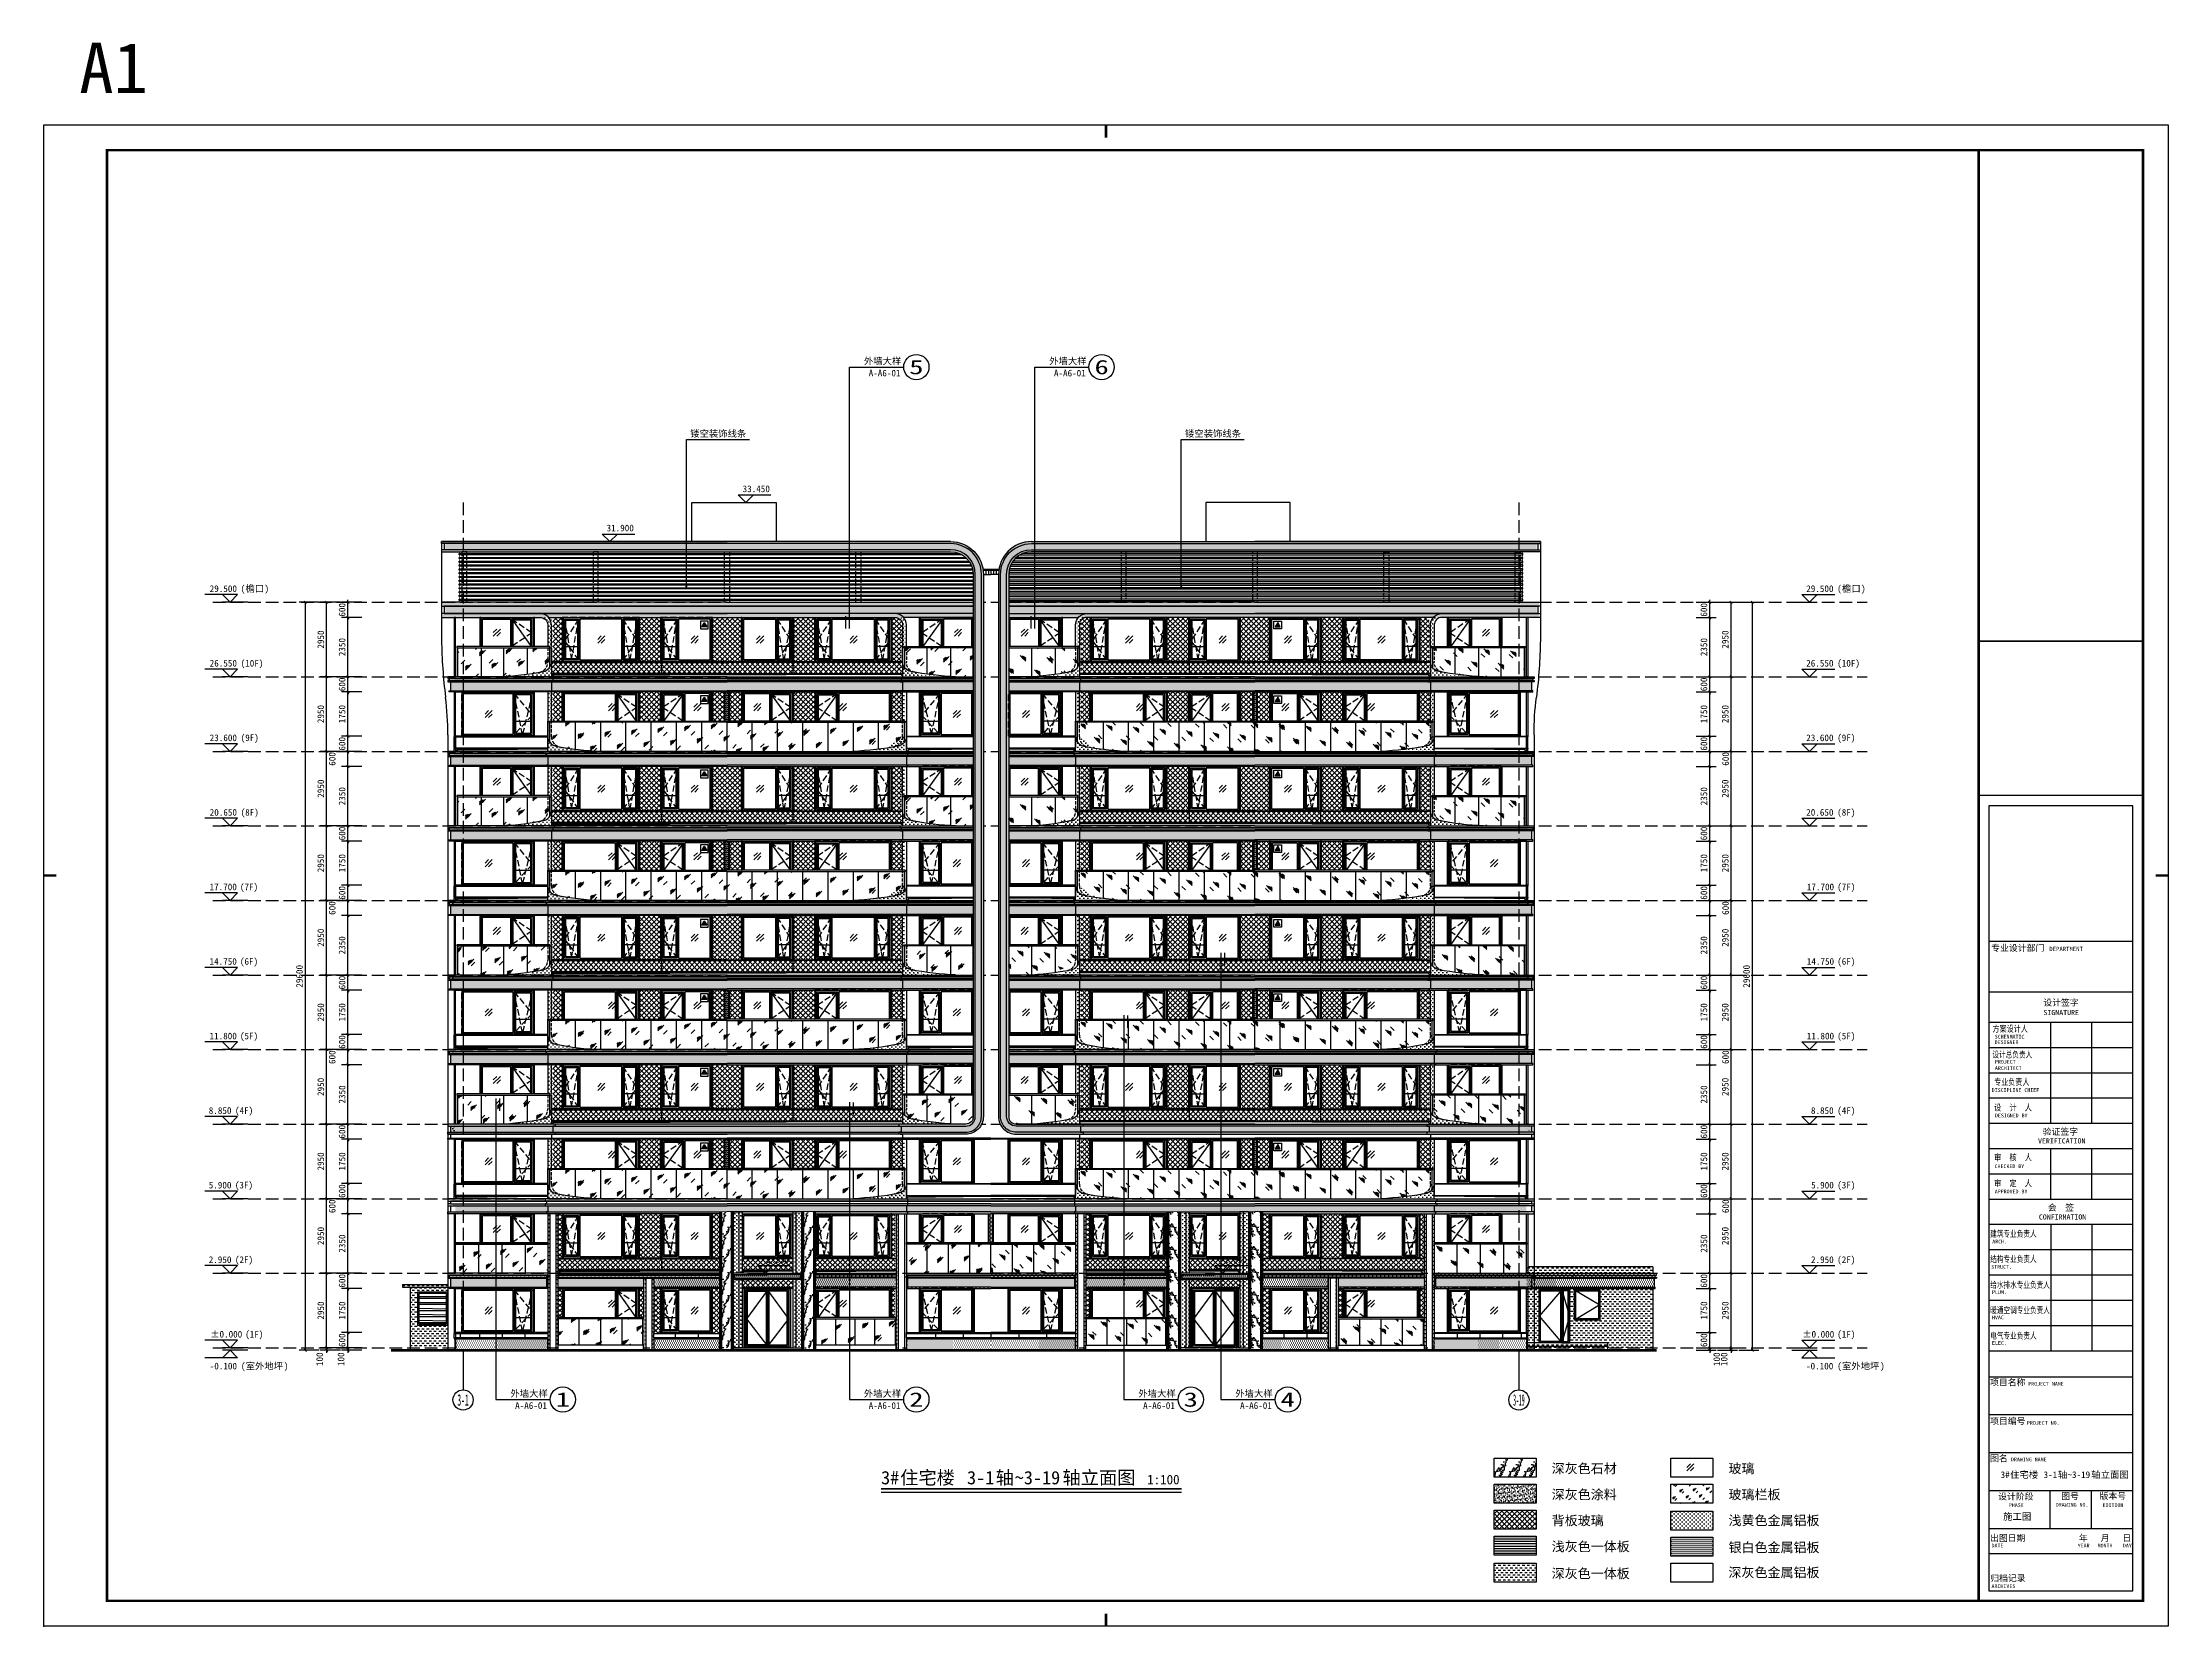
# Model space of a CAD drawing. Extents: x 646072 to 1012572, y -46617 to 16093.
# Drawn here: x 646072 to 730272, y -46617 to 16093 of the extents above; entities that cross this region are included whole.
import ezdxf
from ezdxf.enums import TextEntityAlignment as Align

# ---------------------------------------------------------------- set-up
doc = ezdxf.new("R2010")
doc.units = 0
doc.header["$LTSCALE"] = 1000
doc.header["$MEASUREMENT"] = 0
for name, pattern in [('3#楼-HZS$0$3#楼-HZS$0$__DASH', [0.35, 0.25, -0.1]), ('3#楼-HZS$0$3#楼-HZS$0$DASH', [0.35, 0.25, -0.1]), ('3#楼-HZS$0$DASH', [0.35, 0.25, -0.1]), ('3#楼-HZS$0$DOTE', [2.42, 2, -0.2, 0.02, -0.2]), ('DASH', [0.35, 0.25, -0.1])]:
    doc.linetypes.add(name, pattern=pattern)
doc.layers.get('Defpoints').update_dxf_attribs({"color": 4, "linetype": 'DASH'})
for name, color, linetype in [('3#楼-HZS$0$3#楼-HZS$0$00-立面灰色金属看线', 252, 'Continuous'), ('3#楼-HZS$0$3#楼-HZS$0$00-立面米色看线', 31, 'Continuous'), ('3#楼-HZS$0$3#楼-HZS$0$00-立面银灰色线脚', 254, 'Continuous'), ('3#楼-HZS$0$3#楼-HZS$0$3#-轴号$0$A-ANNO-AXIS-CIRC', 3, 'Continuous'), ('3#楼-HZS$0$3#楼-HZS$0$3#-轴号$0$A-ANNO-AXIS-TEXT', 7, 'Continuous'), ('3#楼-HZS$0$3#楼-HZS$0$A-ANNO-SYMB', 3, 'Continuous'), ('3#楼-HZS$0$3#楼-HZS$0$A-DOOR', 51, 'Continuous'), ('3#楼-HZS$0$3#楼-HZS$0$A-LINE-浅灰色铝板幕墙', 115, 'Continuous'), ('3#楼-HZS$0$3#楼-HZS$0$A-LINE-浅灰色铝板幕墙-填充', 115, 'Continuous'), ('3#楼-HZS$0$3#楼-HZS$0$A-LINE-深灰色铝板', 252, 'Continuous'), ('3#楼-HZS$0$3#楼-HZS$0$A-ROOF', 241, 'Continuous'), ('3#楼-HZS$0$3#楼-HZS$0$DIM_ELEV', 3, 'Continuous'), ('3#楼-HZS$0$3#楼-HZS$0$DIM_LEAD', 3, 'Continuous'), ('3#楼-HZS$0$3#楼-HZS$0$DOTE', 1, '3#楼-HZS$0$DOTE'), ('3#楼-HZS$0$3#楼-HZS$0$ELEV-WIND', 4, 'Continuous'), ('3#楼-HZS$0$3#楼-HZS$0$PUB_DIM', 3, 'Continuous'), ('3#楼-HZS$0$3#楼-HZS$0$PUB_TEXT', 7, 'Continuous'), ('3#楼-HZS$0$3#楼-HZS$0$RAIL', 163, 'Continuous'), ('3#楼-HZS$0$3#楼-HZS$0$WINDOW', 4, 'Continuous'), ('3#楼-HZS$0$3#楼-HZS$0$填充-浅灰色涂料', 115, 'Continuous'), ('3#楼-HZS$0$3#楼-HZS$0$填充-浅黄色铝板', 30, 'Continuous'), ('3#楼-HZS$0$3#楼-HZS$0$填充-深灰色涂料', 11, 'Continuous'), ('3#楼-HZS$0$3#楼-HZS$0$填充-玻璃', 150, 'Continuous'), ('3#楼-HZS$0$3#楼-HZS$0$填充-真石漆', 145, 'Continuous'), ('3#楼-HZS$0$3#楼-HZS$0$填充-背板玻璃', 151, 'Continuous'), ('3#楼-HZS$0$3#楼-HZS$0$填充-银白色铝板', 115, 'Continuous'), ('3#楼-HZS$0$3#楼-HZS$0$深灰色涂料', 151, 'Continuous'), ('3#楼-HZS$0$3#楼-HZS$0$轮廓', 255, 'Continuous'), ('3#楼-HZS$0$A-ANNO-INDX', 3, 'Continuous'), ('3#楼-HZS$0$A-ANNO-TEXT', 3, 'Continuous'), ('3#楼-HZS$0$ELEV-WIND', 4, 'Continuous'), ('A-ANNO-TEXT', 3, 'Continuous'), ('A1-无手签$0$A-ANNO-TTLB', 7, 'Continuous'), ('AXIS_TEXT', 7, 'Continuous'), ('图签$0$A-ANNO-TTLB', 7, 'Continuous')]:
    doc.layers.add(name, color=color, linetype=linetype)
doc.layers.add('图签$0$HIDDENLINE', color=250, linetype='Continuous', plot=False)
doc.layers.add('图签$0$PUB_TEXT', color=7, linetype='Continuous', lineweight=30)
doc.styles.add('3#楼-HZS$0$3#楼-HZS$0$3#-轴号$0$_TCH_AXIS', font='')
doc.styles.add('3#楼-HZS$0$3#楼-HZS$0$_TCH_DIM', font='')
doc.styles.add('3#楼-HZS$0$3#楼-HZS$0$_TCH_DIM_T3', font='')
doc.styles.add('3#楼-HZS$0$3#楼-HZS$0$Standard', font='')
doc.styles.add('3#楼-HZS$0$5#楼-HZS$0$Standard', font='')
doc.styles.add('3#楼-HZS$0$_TCH_DIM', font='')
doc.styles.add('3#楼-HZS$0$_TCH_LABEL', font='')
doc.styles.add('3#楼-HZS$0$Standard', font='')
doc.styles.add('A1-无手签$0$黑体', font='simhei.ttf')
doc.styles.add('COMPLEX', font='COMPLEX')
doc.styles.add('图签$0$03_F标_dims$0$_TCH_DIM', font='')
doc.styles.add('图签$0$楷体', font='simkai.ttf')
doc.styles.add('图签$0$黑体', font='simhei.ttf')
doc.styles.get('3#楼-HZS$0$3#楼-HZS$0$3#-轴号$0$_TCH_AXIS').set_extended_font_data('SimSun')
doc.styles.get('3#楼-HZS$0$3#楼-HZS$0$_TCH_DIM').set_extended_font_data('SimSun')
doc.styles.get('3#楼-HZS$0$3#楼-HZS$0$_TCH_DIM_T3').set_extended_font_data('SimSun')
doc.styles.get('3#楼-HZS$0$3#楼-HZS$0$Standard').set_extended_font_data('SimSun')
doc.styles.get('3#楼-HZS$0$5#楼-HZS$0$Standard').set_extended_font_data('SimSun')
doc.styles.get('3#楼-HZS$0$_TCH_DIM').set_extended_font_data('SimSun')
doc.styles.get('3#楼-HZS$0$_TCH_LABEL').set_extended_font_data('SimSun')
doc.styles.get('3#楼-HZS$0$Standard').set_extended_font_data('SimSun')
doc.styles.get('图签$0$03_F标_dims$0$_TCH_DIM').set_extended_font_data('SimSun')
doc.dimstyles.new('3#楼-HZS$0$3#楼-HZS$0$_TCH_ARCH&&100', dxfattribs={"dimtxt": 264.345992, "dimasz": 100, "dimexe": 250, "dimexo": 300, "dimgap": 100, "dimtad": 1, "dimdec": 0, "dimzin": 0, "dimdsep": 46, "dimtxsty": '3#楼-HZS$0$3#楼-HZS$0$_TCH_DIM_T3', "dimblk": '3#楼-HZS$0$3#楼-HZS$0$_ArchTick', "dimcen": 0.09, "dimclrt": 7, "dimazin": 2, "dimtfac": 1, "dimtdec": 0, "dimtix": 1, "dimtmove": 2, "dimatfit": 3, "dimfxl": 100, "dimtolj": 1, "dimtzin": 0, "dimarcsym": 0})
pattern_1 = [(0, (0, 0), (79.375, 79.375), [39.6875, -119.0625]), (90, (19.84, -19.84), (-79.375, 79.375), [39.6875, -119.0625])]
pattern_2 = [(0, (-5409.44, -55383.215), (79.375, 79.375), [39.6875, -119.0625]), (90, (-5389.6, -55403.06), (-79.375, 79.375), [39.6875, -119.0625])]
pattern_3 = [(0, (-5409.44, -58333.215), (79.375, 79.375), [39.6875, -119.0625]), (90, (-5389.6, -58353.06), (-79.375, 79.375), [39.6875, -119.0625])]
pattern_4 = [(0, (-5334.44, -58333.215), (79.375, 79.375), [39.6875, -119.0625]), (90, (-5314.6, -58353.06), (-79.375, 79.375), [39.6875, -119.0625])]
pattern_5 = [(0, (-5418.23, -99899.73), (79.375, 79.375), [39.6875, -119.0625]), (90, (-5398.39, -99919.57), (-79.375, 79.375), [39.6875, -119.0625])]
pattern_6 = [(45, (-5318.23, -99899.73), (-100.0001, 100.0001), []), (135, (-5318.23, -99899.73), (-100.0001, -100.0001), [])]
pattern_7 = [(0, (-5418.91, -99899.425), (39.6875, 79.375), [0, -79.375])]
pattern_8 = [(0, (-5418.23, -102849.73), (79.375, 79.375), [39.6875, -119.0625]), (90, (-5398.39, -102869.57), (-79.375, 79.375), [39.6875, -119.0625])]
pattern_9 = [(0, (-5418.23, -105799.73), (79.375, 79.375), [39.6875, -119.0625]), (90, (-5398.39, -105819.57), (-79.375, 79.375), [39.6875, -119.0625])]
pattern_10 = [(0, (-5418.23, -108749.73), (79.375, 79.375), [39.6875, -119.0625]), (90, (-5398.39, -108769.57), (-79.375, 79.375), [39.6875, -119.0625])]
pattern_11 = [(0, (-5418.23, -111699.73), (79.375, 79.375), [39.6875, -119.0625]), (90, (-5398.39, -111719.57), (-79.375, 79.375), [39.6875, -119.0625])]
pattern_12 = [(0, (-5534.44, -58333.215), (79.375, 79.375), [39.6875, -119.0625]), (90, (-5514.6, -58353.06), (-79.375, 79.375), [39.6875, -119.0625])]
pattern_13 = [(45, (-5418.2, -99859.7), (-489.8836, 489.8836), [224, -576]), (45, (-5322.2, -99819.7), (-489.8836, 489.8836), [96, -704]), (45, (-5418.2, -99819.7), (-489.8836, 489.8836), [160, -640]), (45, (-5370.2, -99859.7), (537.4012, -537.4012), [200, -600]), (45, (-5418.2, -99899.7), (-489.8836, 489.8836), [320, -480]), (45, (-5418.2, -99779.7), (-489.8836, 489.8836), [80, -720])]
pattern_14 = [(45, (-5418.2, -93959.7), (-489.8836, 489.8836), [224, -576]), (45, (-5322.2, -93919.7), (-489.8836, 489.8836), [96, -704]), (45, (-5418.2, -93919.7), (-489.8836, 489.8836), [160, -640]), (45, (-5370.2, -93959.7), (537.4012, -537.4012), [200, -600]), (45, (-5418.2, -93999.7), (-489.8836, 489.8836), [320, -480]), (45, (-5418.2, -93879.7), (-489.8836, 489.8836), [80, -720])]
pattern_15 = [(0, (-5409.44, -52433.215), (79.375, 79.375), [39.6875, -119.0625]), (90, (-5389.6, -52453.06), (-79.375, 79.375), [39.6875, -119.0625])]
pattern_16 = [(0, (-5418.23, -96949.73), (79.375, 79.375), [39.6875, -119.0625]), (90, (-5398.39, -96969.57), (-79.375, 79.375), [39.6875, -119.0625])]
pattern_17 = [(45, (289049.56, -113632), (-489.8836, 489.8836), [224, -576]), (45, (289145.56, -113592), (-489.8836, 489.8836), [96, -704]), (45, (289049.56, -113592), (-489.8836, 489.8836), [160, -640]), (45, (289097.56, -113632), (537.4012, -537.4012), [200, -600]), (45, (289049.56, -113672), (-489.8836, 489.8836), [320, -480]), (45, (289049.56, -113552), (-489.8836, 489.8836), [80, -720])]
pattern_18 = [(0, (289049.556, -113671.98), (39.6875, 79.375), [0, -79.375])]
pattern_19 = [(45, (289149.56, -113671.98), (-100.0001, 100.0001), []), (135, (289149.56, -113671.98), (-100.0001, -100.0001), [])]
pattern_20 = [(0, (289049.556, -113671.98), (79.375, 79.375), [39.6875, -119.0625]), (90, (289069.4, -113691.825), (-79.375, 79.375), [39.6875, -119.0625])]
pattern_21 = [(45, (-207504.22, 28220.03), (-100.000102, 100.000102), []), (135, (-207504.22, 28220.03), (-100.000102, -100.000102), [])]
pattern_22 = [(0, (-207604.22, 28220.03), (79.375, 79.375), [39.6875, -119.0625]), (90, (-207584.37, 28200.19), (-79.375, 79.375), [39.6875, -119.0625])]

msp = doc.modelspace()

# ---------------------------------------------------------------- texts
for s, style, p in [('深灰色石材', '3#楼-HZS$0$3#楼-HZS$0$Standard', (705815.2, -40516)), ('玻璃', '3#楼-HZS$0$5#楼-HZS$0$Standard', (712815.2, -40516)), ('深灰色涂料', '3#楼-HZS$0$3#楼-HZS$0$Standard', (705815.2, -41545.2)), ('玻璃栏板', '3#楼-HZS$0$3#楼-HZS$0$Standard', (712815.2, -41545.2)), ('背板玻璃', '3#楼-HZS$0$3#楼-HZS$0$Standard', (705815.2, -42574.4)), ('浅黄色金属铝板', '3#楼-HZS$0$3#楼-HZS$0$Standard', (712815.2, -42571.2)), ('浅灰色一体板', '3#楼-HZS$0$3#楼-HZS$0$Standard', (705815.2, -43603.6)), ('银白色金属铝板', '3#楼-HZS$0$3#楼-HZS$0$Standard', (712815.2, -43639.2)), ('深灰色一体板', '3#楼-HZS$0$3#楼-HZS$0$Standard', (705815.2, -44668.4)), ('深灰色金属铝板', '3#楼-HZS$0$3#楼-HZS$0$Standard', (712815.2, -44629.6))]:
    msp.add_text(s, height=377.64, dxfattribs=dict(style=style)).set_placement(p)
at = {"layer": '3#楼-HZS$0$3#楼-HZS$0$PUB_TEXT', "color": 7, "style": '3#楼-HZS$0$3#楼-HZS$0$_TCH_DIM'}
for s, height, p in [('镂空装饰线条', 264.35, (671710.3, 489.5)), ('镂空装饰线条', 264.35, (691298.5, 489.5)), ('29.500', 264.35, (652689.3, -5646.8)), ('(', 264.3, (653915, -5646.8)), ('檐口', 264.35, (654104.1, -5646.8)), (')', 264.3, (654860.2, -5646.8)), ('29.500', 264.35, (715892.6, -5646.8)), ('(', 264.3, (717118.3, -5646.8)), ('檐口', 264.35, (717307.4, -5646.8)), (')', 264.3, (718063.5, -5646.8)), ('26.550', 264.35, (652689.3, -8596.8)), ('(10F)', 264.35, (653915, -8596.8)), ('26.550', 264.35, (715892.6, -8596.8)), ('(10F)', 264.35, (717118.3, -8596.8)), ('23.600', 264.35, (652689.3, -11546.8)), ('(9F)', 264.35, (653915, -11546.8)), ('23.600', 264.35, (715892.6, -11546.8)), ('(9F)', 264.35, (717118.3, -11546.8)), ('20.650', 264.35, (652689.3, -14496.8)), ('(8F)', 264.35, (653915, -14496.8)), ('20.650', 264.35, (715892.6, -14496.8)), ('(8F)', 264.35, (717118.3, -14496.8)), ('17.700', 264.35, (652684.5, -17446.8)), ('(7F)', 264.35, (653886.7, -17446.8)), ('17.700', 264.35, (715916.2, -17446.8)), ('(7F)', 264.35, (717118.3, -17446.8)), ('14.750', 264.35, (652684.5, -20396.8)), ('(6F)', 264.35, (653886.7, -20396.8)), ('14.750', 264.35, (715916.2, -20396.8)), ('(6F)', 264.35, (717118.3, -20396.8)), ('11.800', 264.35, (652684.5, -23346.8)), ('(5F)', 264.35, (653886.7, -23346.8)), ('11.800', 264.35, (715916.2, -23346.8)), ('(5F)', 264.35, (717118.3, -23346.8)), ('8.850', 264.35, (652652, -26296.8)), ('(4F)', 264.35, (653691.7, -26296.8)), ('8.850', 264.35, (716078.6, -26296.8)), ('(4F)', 264.35, (717118.3, -26296.8)), ('5.900', 264.35, (652650.9, -29246.8)), ('(3F)', 264.35, (653684.7, -29246.8)), ('5.900', 264.35, (716084.5, -29246.8)), ('(3F)', 264.35, (717118.3, -29246.8)), ('2.950', 264.35, (652651.5, -32196.8)), ('(2F)', 264.35, (653688.2, -32196.8)), ('2.950', 264.35, (716081.6, -32196.8)), ('(2F)', 264.35, (717118.3, -32196.8)), ('%%P0.000', 264.35, (652719.1, -35146.8)), ('(1F)', 264.35, (654094, -35146.8)), ('%%P0.000', 264.35, (715743.4, -35146.8)), ('(1F)', 264.35, (717118.3, -35146.8)), ('-0.100', 264.35, (652690.7, -36406.8)), ('(', 264.3, (653923.9, -36406.8)), ('室外地坪', 264.35, (654112.9, -36406.8)), (')', 264.3, (655625.2, -36406.8)), ('-0.100', 264.35, (715885.2, -36406.8)), ('(', 264.3, (717118.3, -36406.8)), ('室外地坪', 264.35, (717307.4, -36406.8)), (')', 264.3, (718819.6, -36406.8))]:
    msp.add_text(s, height=height, dxfattribs=at).set_placement(p)
at = {"layer": '3#楼-HZS$0$A-ANNO-TEXT', "color": 7, "style": '3#楼-HZS$0$_TCH_DIM'}
for s, p in [('外墙大样', (678588.8, 3358.4)), ('外墙大样', (685922.9, 3358.4)), ('A-A6-01', (678777.9, 2884)), ('A-A6-01', (686111.9, 2884)), ('外墙大样', (664592.4, -37494.2)), ('A-A6-01', (664781.4, -37968.5)), ('外墙大样', (678588.8, -37494.2)), ('A-A6-01', (678777.9, -37968.5)), ('外墙大样', (689452, -37494.2)), ('A-A6-01', (689641, -37968.5)), ('外墙大样', (693291, -37494.2)), ('A-A6-01', (693480, -37968.5))]:
    msp.add_text(s, height=264.35, dxfattribs=at).set_placement(p)
at = {"layer": '3#楼-HZS$0$A-ANNO-TEXT', "color": 7, "style": '3#楼-HZS$0$_TCH_LABEL', "width": 1.398438}
for s, p, p2 in [('5', (680381.9, 2970.5), (680947.6, 2970.5)), ('6', (687715.9, 2970.5), (688281.6, 2970.5)), ('1', (666385.4, -37882), (666951.1, -37882)), ('2', (680381.9, -37882), (680947.6, -37882)), ('3', (691245, -37882), (691810.7, -37882)), ('4', (695084, -37882), (695649.7, -37882))]:
    msp.add_text(s, height=565.7, dxfattribs=at).set_placement(p, p2, align=Align.FIT)
at = {"layer": '3#楼-HZS$0$A-ANNO-TEXT', "style": '3#楼-HZS$0$Standard'}
for s, height, p in [('住宅楼', 264.35, (723965.1, -40705.5)), ('轴', 264.3, (725855.4, -40705.5)), ('轴立面图', 264.35, (727178.6, -40705.5)), ('3#', 264.35, (723587, -40705.5)), ('3-1', 264.35, (725288.3, -40705.5)), ('~3-19', 264.35, (726233.4, -40705.5))]:
    msp.add_text(s, height=height, dxfattribs=at).set_placement(p)
at = {"layer": 'A-ANNO-TEXT', "color": 7, "style": '3#楼-HZS$0$3#楼-HZS$0$Standard'}
for s, height, p in [('住宅楼', 528.69, (680023.5, -40954.2, 0)), ('轴', 528.7, (683804.1, -40954.2, 0)), ('轴立面图', 528.69, (686450.5, -40954.2, 0)), ('3#', 528.69, (679267.4, -40954.2, 0)), ('3-1', 528.69, (682669.9, -40954.2, 0)), ('~3-19', 528.69, (684560.2, -40954.2, 0)), ('1:100', 377.64, (689800.5, -40954.2, 0))]:
    msp.add_text(s, height=height, dxfattribs=at).set_placement(p)
at = {"layer": 'A1-无手签$0$A-ANNO-TTLB', "style": 'A1-无手签$0$黑体'}
msp.add_text('A1', height=2000, dxfattribs=at).set_placement((647523.7, 14093.5))
at = {"layer": '图签$0$A-ANNO-TTLB'}
for s, height, style, p in [('专业设计部门', 250, '图签$0$楷体', (723216.5, -19856.9)), ('DEPARTMENT', 170, '图签$0$黑体', (725516, -19854.4)), ('设计签字', 250, '图签$0$楷体', (725276.4, -22015.9)), ('SIGNATURE', 200, '图签$0$黑体', (725281.8, -22385.7)), ('SCHENMATIC', 150, '图签$0$黑体', (723354, -23317.1)), ('DESIGNER', 150, '图签$0$黑体', (723354, -23534.3)), ('ARCHITECT', 150, '图签$0$黑体', (723362.7, -24560.4)), ('PROJECT', 150, '图签$0$黑体', (723362.7, -24310.8)), ('DISCIPLINE CHIEF', 150, '图签$0$黑体', (723237.2, -25427.6)), ('DESIGNED BY', 150, '图签$0$黑体', (723364.3, -26434.2)), ('验证签字', 250, '图签$0$楷体', (725254, -27127)), ('VERIFICATION', 200, '图签$0$黑体', (725068.8, -27466.6)), ('CHECKED BY', 150, '图签$0$黑体', (723348.7, -28442.7)), ('APPROVED BY', 150, '图签$0$黑体', (723357.6, -29441.9)), ('CONFIRMATION', 200, '图签$0$黑体', (725101.8, -30475.8)), ('会  签', 250, '图签$0$楷体', (725454.5, -30128.8)), ('ARCH.', 150, '图签$0$黑体', (723256.2, -31423.2)), ('STRUCT.', 150, '图签$0$黑体', (723216.1, -32426.6)), ('PLUM.', 150, '图签$0$黑体', (723246.2, -33424.4)), ('HVAC', 150, '图签$0$黑体', (723246.2, -34424.4)), ('ELEC.', 150, '图签$0$黑体', (723246.2, -35436.8)), ('项目名称', 250, '图签$0$楷体', (723170, -37043.3)), ('PROJECT NAME', 150, '图签$0$黑体', (724680.1, -37055.4)), ('项目编号', 250, '图签$0$楷体', (723170, -38575.3)), ('PROJECT NO.', 150, '图签$0$黑体', (724631.8, -38598)), ('图名', 250, '图签$0$楷体', (723170, -40050.5)), ('DRAWING NAME', 150, '图签$0$黑体', (723998, -40045.1)), ('版本号', 250, '图签$0$楷体', (727505.1, -41538.9)), ('设计阶段', 250, '图签$0$楷体', (723489.1, -41559.8)), ('PHASE', 150, '图签$0$黑体', (723912.8, -41849.5)), ('DRAWING NO.', 150, '图签$0$黑体', (725772.4, -41838.3)), ('图号', 250, '图签$0$楷体', (725989.5, -41548.5)), ('EDITION', 150, '图签$0$黑体', (727624.2, -41851.2)), ('出图日期', 250, '图签$0$楷体', (723170, -43204)), ('年   月   日', 250, '图签$0$楷体', (726690.4, -43204)), ('DATE', 150, '图签$0$黑体', (723227.8, -43452.7)), ('YEAR', 150, '图签$0$黑体', (726639.9, -43452.7)), ('MONTH', 150, '图签$0$黑体', (727428.7, -43452.7)), ('DAY', 150, '图签$0$黑体', (728429.5, -43452.7)), ('归档记录', 250, '图签$0$楷体', (723176.7, -44790.6)), ('ARCHIVES', 150, '图签$0$黑体', (723228.5, -45057.7))]:
    msp.add_text(s, height=height, dxfattribs=dict(at, style=style)).set_placement(p)
at = {"layer": '图签$0$A-ANNO-TTLB', "style": '图签$0$楷体'}
for s, width, p in [('方案设计人', 0.8, (723266.4, -23053.4)), ('设计总负责人', 0.75, (723263.2, -24073.2)), ('专业负责人', 0.8, (723331.4, -25161.8)), ('设  计  人', 0.8, (723331.4, -26172.6)), ('审  核  人', 0.8, (723331.4, -28141.1)), ('审  定  人', 0.8, (723331.4, -29166.9)), ('建筑专业负责人', 0.75, (723175.2, -31164.8)), ('结构专业负责人', 0.75, (723175.2, -32164.8)), ('给水排水专业负责人', 0.75, (723175.2, -33185.4)), ('暖通空调专业负责人', 0.75, (723175.2, -34185.4)), ('电气专业负责人', 0.75, (723175.2, -35199.1))]:
    msp.add_text(s, height=250, dxfattribs=dict(at, width=width)).set_placement(p)
at = {"layer": '图签$0$PUB_TEXT', "color": 1, "style": '图签$0$03_F标_dims$0$_TCH_DIM'}
msp.add_text('施工图', height=265.82, dxfattribs=at).set_placement((724244.1, -42358.6), align=Align.CENTER)

# ---------------------------------------------------------------- blocks, each defined once
blk = doc.blocks.new('3#楼-HZS$0$3#楼-HZS$0$ef6dsf+0hj')
at = {"layer": '3#楼-HZS$0$3#楼-HZS$0$ELEV-WIND', "color": 8, "linetype": '3#楼-HZS$0$3#楼-HZS$0$__DASH'}
blk.add_lwpolyline([(41500, -36879), (44500, -36879), (44500, -38629), (41500, -38629)], close=True, dxfattribs=at)
at = {"layer": '3#楼-HZS$0$3#楼-HZS$0$ELEV-WIND'}
for points in [[(41515, -36894), (44485, -36894), (44485, -38614), (41515, -38614)], [(41565, -36944), (42125, -36944), (42125, -38564), (41565, -38564)], [(41615, -36994), (42075, -36994), (42075, -38514), (41615, -38514)], [(42165, -36944), (43825, -36944), (43825, -38564), (42165, -38564)], [(44435, -36944), (43875, -36944), (43875, -38564), (44435, -38564)], [(44385, -36994), (43925, -36994), (43925, -38514), (44385, -38514)]]:
    blk.add_lwpolyline(points, close=True, dxfattribs=at)
at = {"layer": '3#楼-HZS$0$3#楼-HZS$0$ELEV-WIND', "color": 8, "linetype": '3#楼-HZS$0$3#楼-HZS$0$DASH'}
for points in [[(42125, -36944), (41565, -37804), (42125, -38564)], [(41565, -36944), (41845, -38564), (42125, -36944)], [(43875, -36944), (44435, -37804), (43875, -38564)], [(44435, -36944), (44155, -38564), (43875, -36944)]]:
    blk.add_lwpolyline(points, dxfattribs=at)
at = {"layer": '3#楼-HZS$0$3#楼-HZS$0$ELEV-WIND', "color": 8}
for points in [[(41555, -38029), (42115, -38029)], [(44435, -38029), (43875, -38029)]]:
    blk.add_lwpolyline(points, dxfattribs=at)
blk = doc.blocks.new('3#楼-HZS$0$3#楼-HZS$0$111+108osccw')
at = {"layer": '3#楼-HZS$0$3#楼-HZS$0$ELEV-WIND', "color": 8, "linetype": '3#楼-HZS$0$3#楼-HZS$0$__DASH'}
blk.add_lwpolyline([(38500, -36879), (40500, -36879), (40500, -38629), (38500, -38629)], close=True, dxfattribs=at)
at = {"layer": '3#楼-HZS$0$3#楼-HZS$0$ELEV-WIND'}
for points in [[(38515, -36894), (40485, -36894), (40485, -38614), (38515, -38614)], [(38565, -36944), (39825, -36944), (39825, -38564), (38565, -38564)], [(40435, -36944), (39875, -36944), (39875, -38564), (40435, -38564)], [(40385, -36994), (39925, -36994), (39925, -38514), (40385, -38514)]]:
    blk.add_lwpolyline(points, close=True, dxfattribs=at)
at = {"layer": '3#楼-HZS$0$3#楼-HZS$0$ELEV-WIND', "color": 8, "linetype": '3#楼-HZS$0$3#楼-HZS$0$DASH'}
for points in [[(39875, -36944), (40435, -37804), (39875, -38564)], [(40435, -36944), (40155, -38564), (39875, -36944)]]:
    blk.add_lwpolyline(points, dxfattribs=at)
at = {"layer": '3#楼-HZS$0$3#楼-HZS$0$ELEV-WIND', "color": 8}
blk.add_lwpolyline([(40435, -38029), (39875, -38029)], dxfattribs=at)
blk = doc.blocks.new('3#楼-HZS$0$3#楼-HZS$0$trrhgfhf')
blk.add_wipeout([(31146, -102614), (27496, -102614), (27496, -101414), (31146, -101414)]).dxf.layer = '3#楼-HZS$0$3#楼-HZS$0$A-ANNO-SYMB'
at = {"layer": '3#楼-HZS$0$3#楼-HZS$0$RAIL'}
blk.add_lwpolyline([(31146, -101414), (27496, -101414), (27496, -101464), (31146, -101464)], close=True, dxfattribs=at)
at = {"layer": '3#楼-HZS$0$3#楼-HZS$0$WINDOW'}
blk.add_lwpolyline([(31146, -102614), (27496, -102614), (27496, -101414), (31146, -101414)], close=True, dxfattribs=at)
for points in [[(28401, -101464), (28401, -102614)], [(29326, -101464), (29326, -102614)], [(30251, -101464), (30251, -102614)]]:
    blk.add_lwpolyline(points, dxfattribs=at)
blk = doc.blocks.new('3#楼-HZS$0$3#楼-HZS$0$FSD+5G04D+F970K')
at = {"layer": '3#楼-HZS$0$3#楼-HZS$0$ELEV-WIND', "color": 8, "linetype": '3#楼-HZS$0$3#楼-HZS$0$__DASH'}
blk.add_lwpolyline([(72399.829745, -27578.003346), (70300, -27578.003346), (70300, -29928.003346), (72399.829745, -29928.003346)], close=True, dxfattribs=at)
at = {"layer": '3#楼-HZS$0$3#楼-HZS$0$ELEV-WIND'}
for points in [[(72384.829745, -27593.003346), (70315, -27593.003346), (70315, -29913.003346), (72384.829745, -29913.003346)], [(70365, -27643.003346), (71175, -27643.003346), (71175, -29863.003346), (70365, -29863.003346)], [(70415, -27693.003346), (71125, -27693.003346), (71125, -29813.003346), (70415, -29813.003346)], [(72334.829745, -27643.003346), (71225, -27643.003346), (71225, -29863.003346), (72334.829745, -29863.003346)]]:
    blk.add_lwpolyline(points, close=True, dxfattribs=at)
at = {"layer": '3#楼-HZS$0$3#楼-HZS$0$ELEV-WIND', "color": 8}
blk.add_lwpolyline([(71175, -27643.003346), (70365, -28778.003346), (71175, -29863.003346)], dxfattribs=at)
at = {"layer": '3#楼-HZS$0$3#楼-HZS$0$ELEV-WIND', "color": 8, "linetype": '3#楼-HZS$0$DASH'}
blk.add_lwpolyline([(71175, -27643.003346), (70365, -28185.503346), (71175, -28728.003346)], dxfattribs=at)
blk = doc.blocks.new('3#楼-HZS$0$3#楼-HZS$0$ASDG4+0D90JU')
blk.add_wipeout([(31146, -102614), (27796, -102614), (27796, -101414), (31146, -101414)]).dxf.layer = '3#楼-HZS$0$3#楼-HZS$0$A-ANNO-SYMB'
at = {"layer": '3#楼-HZS$0$3#楼-HZS$0$RAIL'}
blk.add_lwpolyline([(31146, -101414), (27796, -101414), (27796, -101464), (31146, -101464)], close=True, dxfattribs=at)
at = {"layer": '3#楼-HZS$0$3#楼-HZS$0$WINDOW'}
blk.add_lwpolyline([(31146, -102614), (27796, -102614), (27796, -101414), (31146, -101414)], close=True, dxfattribs=at)
at = {"layer": '3#楼-HZS$0$3#楼-HZS$0$WINDOW', "elevation": 0}
for points in [[(28641, -101464), (28641, -102614)], [(29486, -101464), (29486, -102614)], [(30331, -101464), (30331, -102614)]]:
    blk.add_lwpolyline(points, dxfattribs=at)
blk = doc.blocks.new('3#楼-HZS$0$3#楼-HZS$0$dfjh0fg4+l70')
at = {"layer": '3#楼-HZS$0$3#楼-HZS$0$00-立面灰色金属看线', "elevation": 0}
blk.add_lwpolyline([(383480, -393537), (383480, -393637), (383530, -393637), (383530, -393737), (383480, -393737), (383480, -393817), (383580, -393817), (383580, -394057), (383530, -394057), (383530, -394137)], dxfattribs=at)
at = {"layer": '3#楼-HZS$0$3#楼-HZS$0$00-立面灰色金属看线'}
for points in [[(397829, -393537), (397829, -393637), (397829, -393637), (397829, -393737), (397829, -393737), (397829, -393817), (397779, -393817), (397779, -394057), (397829, -394057), (397829, -394137)], [(390680, -395887), (383980, -395887)], [(383980, -395917), (390680, -395917)], [(390680, -396357), (383980, -396357)], [(383980, -396387), (390680, -396387)], [(390680, -395887), (397379, -395887)], [(397379, -395917), (390680, -395917)], [(390680, -396357), (397379, -396357)], [(397379, -396387), (390680, -396387)]]:
    blk.add_lwpolyline(points, dxfattribs=at)
for points in [[(379880, -396487), (379930, -396487), (379930, -394137), (379880, -394137)], [(380930, -394137), (380900, -394137), (380900, -396487), (380930, -396487)], [(383060, -394137), (383030, -394137), (383030, -396487), (383060, -396487)], [(384179, -395887), (384179, -394137), (384149, -394137), (384149, -395887)], [(387209, -395887), (387209, -394137), (387179, -394137), (387179, -395887)], [(388080, -395887), (388080, -394137), (388050, -394137), (388050, -395887)], [(390110, -395887), (390110, -394137), (390080, -394137), (390080, -395887)], [(391280, -395887), (391280, -394137), (391250, -394137), (391250, -395887)], [(393310, -395887), (393310, -394137), (393280, -394137), (393280, -395887)], [(394180, -395887), (394180, -394137), (394150, -394137), (394150, -395887)], [(397210, -395887), (397210, -394137), (397180, -394137), (397180, -395887)], [(398300, -394137), (398330, -394137), (398330, -396487), (398300, -396487)], [(400430, -394137), (400460, -394137), (400460, -396487), (400430, -396487)]]:
    blk.add_lwpolyline(points, close=True, dxfattribs=at)
at = {"layer": '3#楼-HZS$0$3#楼-HZS$0$00-立面米色看线'}
for points in [[(390680, -393537), (379630, -393537), (379630, -393637), (390680, -393637)], [(390680, -393637), (379730, -393637), (379730, -393737), (379630, -393737), (379630, -393817), (379730, -393817), (379730, -394057), (390680, -394057)], [(379730, -393737), (390680, -393737)], [(379730, -393817), (390680, -393817)], [(390680, -393537), (401129, -393537)], [(390680, -393637), (401129, -393637)], [(401129, -393637), (390680, -393637)], [(401129, -393737), (390680, -393737)], [(401129, -393817), (390680, -393817)], [(390680, -394137), (379630, -394137), (379630, -394057), (390680, -394057)], [(401129, -394057), (390680, -394057)], [(401129, -394057), (390680, -394057)], [(390680, -394137), (401129, -394137)], [(397379, -394137), (397379, -396487)], [(397459, -394137), (397459, -396487)], [(397699, -394137), (397699, -396487)], [(397779, -394137), (397779, -396487)]]:
    blk.add_lwpolyline(points, dxfattribs=at)
at = {"layer": '3#楼-HZS$0$3#楼-HZS$0$00-立面银灰色线脚'}
for points in [[(401129, -396487), (401029, -396487), (401029, -394137), (401129, -394137)], [(401079, -394137), (401079, -396487)]]:
    blk.add_lwpolyline(points, dxfattribs=at)
at = {"layer": '3#楼-HZS$0$3#楼-HZS$0$WINDOW'}
blk.add_lwpolyline([(388080, -395917), (388080, -396357)], dxfattribs=at)
at = {"layer": '3#楼-HZS$0$3#楼-HZS$0$00-立面灰色金属看线', "extrusion": (0, 0, -1), "zscale": -1}
blk.add_blockref('3#楼-HZS$0$3#楼-HZS$0$FSD+5G04D+F970K', (-453330, -366559), dxfattribs=at)
at = {"layer": '3#楼-HZS$0$3#楼-HZS$0$00-立面灰色金属看线', "extrusion": (0, 0, -1), "xscale": -1, "zscale": -1}
blk.add_blockref('3#楼-HZS$0$3#楼-HZS$0$FSD+5G04D+F970K', (-328030, -366559), dxfattribs=at)
at = {"layer": '3#楼-HZS$0$3#楼-HZS$0$A-ANNO-SYMB', "xscale": -1}
for name, p in [('3#楼-HZS$0$3#楼-HZS$0$ef6dsf+0hj', (428679, -357258)), ('3#楼-HZS$0$3#楼-HZS$0$111+108osccw', (428580, -357258))]:
    blk.add_blockref(name, p, dxfattribs=at)
at = {"layer": '3#楼-HZS$0$3#楼-HZS$0$A-ANNO-SYMB'}
for name, p in [('3#楼-HZS$0$3#楼-HZS$0$111+108osccw', (352780, -357258)), ('3#楼-HZS$0$3#楼-HZS$0$ef6dsf+0hj', (352680, -357258))]:
    blk.add_blockref(name, p, dxfattribs=at)
blk.add_blockref('3#楼-HZS$0$3#楼-HZS$0$trrhgfhf', (352434, -293872), dxfattribs=at)
at = {"layer": '3#楼-HZS$0$3#楼-HZS$0$A-ANNO-SYMB', "xscale": -1}
blk.add_blockref('3#楼-HZS$0$3#楼-HZS$0$ASDG4+0D90JU', (428926, -293872), dxfattribs=at)
at = {"layer": '3#楼-HZS$0$3#楼-HZS$0$00-立面米色看线'}
for points in [[(383580, -394137), (383580, -396487)], [(383660, -394137), (383660, -396487)], [(383900, -394137), (383900, -396487)], [(383980, -394137), (383980, -396487)]]:
    blk.add_lwpolyline(points, dxfattribs=at)
blk = doc.blocks.new('3#楼-HZS$0$3#楼-HZS$0$adf6h1d+f0j')
at = {"layer": '3#楼-HZS$0$3#楼-HZS$0$ELEV-WIND', "color": 8, "linetype": '3#楼-HZS$0$3#楼-HZS$0$__DASH'}
blk.add_lwpolyline([(61279, -24578), (63250, -24578), (63250, -26928), (61279, -26928)], close=True, dxfattribs=at)
at = {"layer": '3#楼-HZS$0$3#楼-HZS$0$ELEV-WIND'}
for points in [[(61294, -24593), (63235, -24593), (63235, -26913), (61294, -26913)], [(61344, -24643), (62325, -24643), (62325, -26863), (61344, -26863)], [(63185, -24643), (62375, -24643), (62375, -26863), (63185, -26863)], [(63135, -24693), (62425, -24693), (62425, -26813), (63135, -26813)]]:
    blk.add_lwpolyline(points, close=True, dxfattribs=at)
at = {"layer": '3#楼-HZS$0$3#楼-HZS$0$ELEV-WIND', "color": 8}
blk.add_lwpolyline([(62375, -24643), (63185, -25778), (62375, -26863)], dxfattribs=at)
at = {"layer": '3#楼-HZS$0$3#楼-HZS$0$ELEV-WIND', "color": 8, "linetype": '3#楼-HZS$0$DASH'}
blk.add_lwpolyline([(62375, -24643), (63185, -25186), (62375, -25728)], dxfattribs=at)
blk = doc.blocks.new('3#楼-HZS$0$3#楼-HZS$0$asde5f0s4d+9hj0')
at = {"layer": '3#楼-HZS$0$3#楼-HZS$0$ELEV-WIND', "color": 8, "linetype": '3#楼-HZS$0$3#楼-HZS$0$__DASH'}
blk.add_lwpolyline([(63250, -24578), (60250, -24578), (60250, -26928), (63250, -26928)], close=True, dxfattribs=at)
at = {"layer": '3#楼-HZS$0$3#楼-HZS$0$ELEV-WIND'}
for points in [[(63235, -24593), (60265, -24593), (60265, -26913), (63235, -26913)], [(60315, -24643), (61125, -24643), (61125, -26863), (60315, -26863)], [(60365, -24693), (61075, -24693), (61075, -26813), (60365, -26813)], [(63185, -24643), (61175, -24643), (61175, -26863), (63185, -26863)]]:
    blk.add_lwpolyline(points, close=True, dxfattribs=at)
at = {"layer": '3#楼-HZS$0$3#楼-HZS$0$ELEV-WIND', "color": 8}
blk.add_lwpolyline([(61125, -24643), (60315, -25778), (61125, -26863)], dxfattribs=at)
at = {"layer": '3#楼-HZS$0$3#楼-HZS$0$ELEV-WIND', "color": 8, "linetype": '3#楼-HZS$0$DASH'}
blk.add_lwpolyline([(61125, -24643), (60315, -25186), (61125, -25728)], dxfattribs=at)
blk = doc.blocks.new('3#楼-HZS$0$3#楼-HZS$0$dfg56h4f+g9h0k7')
at = {"layer": '3#楼-HZS$0$3#楼-HZS$0$RAIL'}
blk.add_lwpolyline([(426648, -363620), (419599, -363620), (419599, -363570), (426648, -363570)], dxfattribs=at)
at = {"layer": '3#楼-HZS$0$3#楼-HZS$0$WINDOW'}
for points in [[(419629, -364409), (419629, -363620)], [(420648, -364678), (420648, -363620)], [(421648, -364770), (421648, -363620)], [(422648, -364770), (422648, -363620)], [(423648, -364770), (423648, -363620)], [(424648, -364770), (424648, -363620)], [(425648, -364770), (425648, -363620)], [(426648, -364770), (426648, -363620)]]:
    blk.add_lwpolyline(points, dxfattribs=at)
blk = doc.blocks.new('3#楼-HZS$0$3#楼-HZS$0$tregfdgdg')
blk.add_wipeout([(55551, -25728), (62651, -25728), (62651, -26928), (55551, -26928)]).dxf.layer = '3#楼-HZS$0$3#楼-HZS$0$RAIL'
at = {"layer": '3#楼-HZS$0$3#楼-HZS$0$00-立面米色看线'}
blk.add_line((55551, -25728), (55551, -26327), dxfattribs=at)
at = {"layer": '3#楼-HZS$0$3#楼-HZS$0$00-立面米色看线', "linetype": '3#楼-HZS$0$3#楼-HZS$0$__DASH', "ltscale": 0.5}
blk.add_line((55701, -26354), (55701, -25728), dxfattribs=at)
at = {"layer": '3#楼-HZS$0$3#楼-HZS$0$00-立面米色看线'}
blk.add_lwpolyline([(62650, -26928), (55551, -26928), (55551, -25728)], dxfattribs=at)
for centre, radius, start, end in [((55951, -26327), 400, 180, 259.11286), ((58188, -14696), 12243, 259.11286, 267.48662)]:
    blk.add_arc(centre, radius, start, end, dxfattribs=at)
at = {"layer": '3#楼-HZS$0$3#楼-HZS$0$00-立面米色看线', "linetype": '3#楼-HZS$0$3#楼-HZS$0$__DASH', "ltscale": 0.5}
blk.add_arc((56101, -26354), 400, 180, 259.85094, dxfattribs=at)
blk.add_blockref('3#楼-HZS$0$3#楼-HZS$0$dfg56h4f+g9h0k7', (-363998, 337842))
blk = doc.blocks.new('3#楼-HZS$0$3#楼-HZS$0$asd+g04ds+9gj0')
at = {"layer": '3#楼-HZS$0$3#楼-HZS$0$ELEV-WIND', "color": 8, "linetype": '3#楼-HZS$0$3#楼-HZS$0$__DASH'}
blk.add_lwpolyline([(73200, -24578), (70350, -24578), (70350, -26328), (73200, -26328)], close=True, dxfattribs=at)
at = {"layer": '3#楼-HZS$0$3#楼-HZS$0$ELEV-WIND'}
for points in [[(73185, -24593), (70365, -24593), (70365, -26313), (73185, -26313)], [(70415, -24643), (71125, -24643), (71125, -26263), (70415, -26263)], [(70465, -24693), (71075, -24693), (71075, -26213), (70465, -26213)], [(73135, -24643), (71175, -24643), (71175, -26263), (73135, -26263)]]:
    blk.add_lwpolyline(points, close=True, dxfattribs=at)
at = {"layer": '3#楼-HZS$0$3#楼-HZS$0$ELEV-WIND', "color": 8, "linetype": '3#楼-HZS$0$3#楼-HZS$0$DASH'}
for points in [[(71125, -24643), (70415, -25503), (71125, -26263)], [(70415, -24643), (70795, -26263), (71125, -24643)]]:
    blk.add_lwpolyline(points, dxfattribs=at)
at = {"layer": '3#楼-HZS$0$3#楼-HZS$0$ELEV-WIND', "color": 8}
blk.add_lwpolyline([(71125, -25728), (70415, -25728)], dxfattribs=at)
blk = doc.blocks.new('3#楼-HZS$0$3#楼-HZS$0$ASG')
at = {"layer": '3#楼-HZS$0$3#楼-HZS$0$ELEV-WIND', "color": 8, "linetype": '3#楼-HZS$0$3#楼-HZS$0$__DASH'}
blk.add_lwpolyline([(72450, -24578), (70350, -24578), (70350, -26328), (72450, -26328)], close=True, dxfattribs=at)
at = {"layer": '3#楼-HZS$0$3#楼-HZS$0$ELEV-WIND'}
for points in [[(72435, -24593), (70365, -24593), (70365, -26313), (72435, -26313)], [(70415, -24643), (71125, -24643), (71125, -26263), (70415, -26263)], [(70465, -24693), (71075, -24693), (71075, -26213), (70465, -26213)], [(72385, -24643), (71175, -24643), (71175, -26263), (72385, -26263)]]:
    blk.add_lwpolyline(points, close=True, dxfattribs=at)
at = {"layer": '3#楼-HZS$0$3#楼-HZS$0$ELEV-WIND', "color": 8, "linetype": '3#楼-HZS$0$3#楼-HZS$0$DASH'}
for points in [[(71125, -24643), (70415, -25503), (71125, -26263)], [(70415, -24643), (70795, -26263), (71125, -24643)]]:
    blk.add_lwpolyline(points, dxfattribs=at)
at = {"layer": '3#楼-HZS$0$3#楼-HZS$0$ELEV-WIND', "color": 8}
blk.add_lwpolyline([(70415, -25728), (71125, -25728)], dxfattribs=at)
blk = doc.blocks.new('3#楼-HZS$0$3#楼-HZS$0$df+gj504f+g90')
at = {"layer": '3#楼-HZS$0$3#楼-HZS$0$00-立面灰色金属看线'}
for points in [[(383830, -386474), (383830, -386544), (383780, -386544), (383780, -386624), (383830, -386624), (383830, -386674), (383730, -386674), (383730, -387024), (383780, -387024), (383780, -387074)], [(397529, -386474), (397529, -386544), (397579, -386544), (397579, -386624), (397529, -386624), (397529, -386674), (397629, -386674), (397629, -387024), (397579, -387024), (397579, -387074)]]:
    blk.add_lwpolyline(points, dxfattribs=at)
for points in [[(379880, -388824), (379930, -388824), (379930, -387074), (379880, -387074)], [(380180, -388824), (379930, -388824), (379930, -387074), (380180, -387074)], [(384149, -389424), (384149, -387074), (384179, -387074), (384179, -389424)], [(387179, -389424), (387179, -387074), (387209, -387074), (387209, -389424)], [(388049, -389424), (388049, -387074), (388079, -387074), (388079, -389424)], [(390080, -389424), (390080, -387074), (390110, -387074), (390110, -389424)], [(391280, -389424), (391280, -387074), (391250, -387074), (391250, -389424)], [(393310, -389424), (393310, -387074), (393280, -387074), (393280, -389424)], [(394180, -389424), (394180, -387074), (394150, -387074), (394150, -389424)], [(397210, -389424), (397210, -387074), (397180, -387074), (397180, -389424)], [(379930, -389294), (379880, -389294), (379880, -388854), (379930, -388854)], [(379930, -389424), (379880, -389424), (379880, -389324), (379930, -389324)]]:
    blk.add_lwpolyline(points, close=True, dxfattribs=at)
at = {"layer": '3#楼-HZS$0$3#楼-HZS$0$00-立面米色看线'}
for points in [[(390680, -386474), (379630, -386474), (379630, -386544), (390680, -386544)], [(390680, -386474), (400429, -386474)], [(390680, -386544), (379680, -386544), (379680, -386624), (379630, -386624), (379630, -386674), (379730, -386674), (379730, -387024), (390680, -387024)], [(379680, -386624), (390680, -386624)], [(390680, -387074), (379680, -387074), (379680, -387024), (390680, -387024)], [(379730, -386674), (390680, -386674)], [(390680, -386544), (400429, -386544)], [(400429, -386544), (390680, -386544)], [(400429, -386624), (390680, -386624)], [(400429, -386674), (390680, -386674)], [(400429, -387024), (390680, -387024)], [(400429, -387024), (390680, -387024)], [(390680, -387074), (400429, -387074)]]:
    blk.add_lwpolyline(points, dxfattribs=at)
at = {"layer": '3#楼-HZS$0$3#楼-HZS$0$00-立面银灰色线脚'}
blk.add_lwpolyline([(390580, -387074), (390780, -387074), (390780, -389424), (390580, -389424)], close=True, dxfattribs=at)
for points in [[(390630, -387074), (390630, -389424)], [(390730, -387074), (390730, -389424)]]:
    blk.add_lwpolyline(points, dxfattribs=at)
at = {"layer": '3#楼-HZS$0$3#楼-HZS$0$00-立面灰色金属看线', "xscale": -1}
for name, p in [('3#楼-HZS$0$3#楼-HZS$0$asd+g04ds+9gj0', (453380, -362496)), ('3#楼-HZS$0$3#楼-HZS$0$asde5f0s4d+9hj0', (447429, -362496)), ('3#楼-HZS$0$3#楼-HZS$0$adf6h1d+f0j', (451329, -362496))]:
    blk.add_blockref(name, p, dxfattribs=at)
at = {"layer": '3#楼-HZS$0$3#楼-HZS$0$00-立面灰色金属看线'}
for name, p in [('3#楼-HZS$0$3#楼-HZS$0$adf6h1d+f0j', (330030, -362496)), ('3#楼-HZS$0$3#楼-HZS$0$asde5f0s4d+9hj0', (333930, -362496)), ('3#楼-HZS$0$3#楼-HZS$0$ASG', (327980, -362496))]:
    blk.add_blockref(name, p, dxfattribs=at)
at = {"layer": '3#楼-HZS$0$3#楼-HZS$0$RAIL'}
blk.add_blockref('3#楼-HZS$0$3#楼-HZS$0$tregfdgdg', (328030, -362496), dxfattribs=at)
at = {"layer": '3#楼-HZS$0$3#楼-HZS$0$00-立面灰色金属看线'}
for points in [[(383060, -387074), (383030, -387074), (383030, -388824), (379880, -388824), (379880, -388854), (383580, -388854), (383580, -388824), (383060, -388824)], [(379930, -388854), (383580, -388854), (383580, -389294), (379930, -389294)], [(383580, -389294), (379880, -389294), (379880, -389324), (383580, -389324)]]:
    blk.add_lwpolyline(points, close=True, dxfattribs=at)
blk.add_lwpolyline([(379930, -389424), (380009, -389365), (383580, -389324)], dxfattribs=at)
at = {"layer": '3#楼-HZS$0$3#楼-HZS$0$00-立面米色看线'}
blk.add_lwpolyline([(383730, -388224), (383730, -387074), (383580, -387074), (383580, -388224)], dxfattribs=at)
at = {"layer": '3#楼-HZS$0$3#楼-HZS$0$RAIL', "xscale": -1}
blk.add_blockref('3#楼-HZS$0$3#楼-HZS$0$tregfdgdg', (453330, -362496), dxfattribs=at)
at = {"layer": '3#楼-HZS$0$3#楼-HZS$0$00-立面灰色金属看线'}
for points in [[(400429, -388854), (397779, -388854), (397779, -388824), (398300, -388824), (398300, -387074), (398330, -387074), (398330, -388824), (400429, -388824)], [(400429, -388854), (397779, -388854), (397779, -389294), (400429, -389294)], [(400429, -389324), (397779, -389324), (397779, -389294), (400429, -389294)], [(397779, -389424), (397858, -389365), (400429, -389324)]]:
    blk.add_lwpolyline(points, dxfattribs=at)
at = {"layer": '3#楼-HZS$0$3#楼-HZS$0$00-立面米色看线'}
blk.add_lwpolyline([(397629, -388224), (397629, -387074), (397779, -387074), (397779, -388224)], dxfattribs=at)
blk = doc.blocks.new('3#楼-HZS$0$3#楼-HZS$0$dfj50fg+k')
blk.add_wipeout([(378899, -143402), (378929, -143402), (378929, -144552), (382649, -144552), (382649, -143352), (378899, -143352)]).dxf.layer = '3#楼-HZS$0$3#楼-HZS$0$A-ANNO-SYMB'
at = {"layer": '3#楼-HZS$0$3#楼-HZS$0$00-立面灰色金属看线'}
blk.add_lwpolyline([(378929, -143402), (382649, -143402), (382649, -144552), (378929, -144552)], close=True, dxfattribs=at)
at = {"layer": '3#楼-HZS$0$3#楼-HZS$0$00-立面米色看线', "linetype": '3#楼-HZS$0$3#楼-HZS$0$__DASH', "ltscale": 0.5}
blk.add_line((382499, -143402), (382499, -143978), dxfattribs=at)
at = {"layer": '3#楼-HZS$0$3#楼-HZS$0$00-立面米色看线'}
blk.add_line((382649, -143978), (382649, -143402), dxfattribs=at)
blk.add_lwpolyline([(382649, -143402), (382649, -144552), (380549, -144552)], dxfattribs=at)
at = {"layer": '3#楼-HZS$0$3#楼-HZS$0$00-立面米色看线', "linetype": '3#楼-HZS$0$3#楼-HZS$0$__DASH', "ltscale": 0.5}
blk.add_arc((382099, -143978), 400, 280.14906, 0, dxfattribs=at)
at = {"layer": '3#楼-HZS$0$3#楼-HZS$0$00-立面米色看线'}
for centre, radius, start, end in [((382249, -143950), 400, 280.88714, 0), ((380012, -132320), 12243, 272.51338, 280.88714)]:
    blk.add_arc(centre, radius, start, end, dxfattribs=at)
at = {"layer": '3#楼-HZS$0$3#楼-HZS$0$RAIL'}
blk.add_lwpolyline([(382599, -143352), (378899, -143352), (378899, -143402), (382599, -143402)], close=True, dxfattribs=at)
at = {"layer": '3#楼-HZS$0$3#楼-HZS$0$WINDOW'}
for points in [[(378929, -143402), (378929, -144552)], [(379864, -143402), (379864, -144552)], [(380749, -143402), (380749, -144541)], [(381684, -143402), (381684, -144449)], [(382569, -143402), (382569, -144190)]]:
    blk.add_lwpolyline(points, dxfattribs=at)
blk = doc.blocks.new('3#楼-HZS$0$3#楼-HZS$0$ASDG1D+SJ80+K+')
blk.add_wipeout([(379849, -143402), (379849, -143402), (379849, -144552), (382649, -144552), (382649, -143352), (379849, -143352)]).dxf.layer = '3#楼-HZS$0$3#楼-HZS$0$A-ANNO-SYMB'
at = {"layer": '3#楼-HZS$0$3#楼-HZS$0$00-立面灰色金属看线'}
blk.add_lwpolyline([(379849, -143402), (382649, -143402), (382649, -144552), (379849, -144552)], close=True, dxfattribs=at)
at = {"layer": '3#楼-HZS$0$3#楼-HZS$0$00-立面米色看线', "linetype": '3#楼-HZS$0$3#楼-HZS$0$__DASH', "ltscale": 0.5}
blk.add_line((382499, -143402), (382499, -143978), dxfattribs=at)
at = {"layer": '3#楼-HZS$0$3#楼-HZS$0$00-立面米色看线'}
blk.add_line((382649, -143978), (382649, -143402), dxfattribs=at)
blk.add_lwpolyline([(382649, -143402), (382649, -144552), (380549, -144552)], dxfattribs=at)
at = {"layer": '3#楼-HZS$0$3#楼-HZS$0$00-立面米色看线', "linetype": '3#楼-HZS$0$3#楼-HZS$0$__DASH', "ltscale": 0.5}
blk.add_arc((382099, -143978), 400, 280.14906, 0, dxfattribs=at)
at = {"layer": '3#楼-HZS$0$3#楼-HZS$0$00-立面米色看线'}
for centre, radius, start, end in [((382249, -143950), 400, 280.88714, 0), ((380012, -132320), 12243, 272.51338, 280.88714)]:
    blk.add_arc(centre, radius, start, end, dxfattribs=at)
at = {"layer": '3#楼-HZS$0$3#楼-HZS$0$RAIL'}
blk.add_lwpolyline([(382599, -143352), (379849, -143352), (379849, -143402), (382599, -143402)], close=True, dxfattribs=at)
at = {"layer": '3#楼-HZS$0$3#楼-HZS$0$WINDOW'}
for points in [[(379849, -143402), (379849, -144552)], [(380749, -143402), (380749, -144541)], [(381684, -143402), (381684, -144449)], [(382569, -143402), (382569, -144190)]]:
    blk.add_lwpolyline(points, dxfattribs=at)
blk = doc.blocks.new('3#楼-HZS$0$3#楼-HZS$0$dfj54+gf90l7')
at = {"layer": '3#楼-HZS$0$3#楼-HZS$0$00-立面灰色金属看线'}
for points in [[(383480, -379581), (383480, -379651), (383530, -379651), (383530, -379731), (383480, -379731), (383480, -379781), (383580, -379781), (383580, -380131), (383530, -380131), (383530, -380181)], [(397879, -379581), (397879, -379651), (397829, -379651), (397829, -379731), (397879, -379731), (397879, -379781), (397779, -379781), (397779, -380131), (397829, -380131), (397829, -380181)], [(390680, -381931), (383730, -381931), (383730, -381961), (390680, -381961)], [(390680, -381931), (397629, -381931), (397629, -381961), (390680, -381961)], [(390680, -382401), (383730, -382401), (383730, -382431), (390680, -382431)], [(390680, -382401), (397629, -382401), (397629, -382431), (390680, -382431)]]:
    blk.add_lwpolyline(points, dxfattribs=at)
for points in [[(379880, -382531), (379930, -382531), (379930, -380181), (379880, -380181)], [(380930, -380181), (380900, -380181), (380900, -382531), (380930, -382531)], [(383060, -380181), (383030, -380181), (383030, -382531), (383060, -382531)], [(387209, -380181), (387179, -380181), (387179, -381931), (387209, -381931)], [(388080, -380181), (388050, -380181), (388050, -381931), (388080, -381931)], [(390110, -380181), (390080, -380181), (390080, -381931), (390110, -381931)], [(391250, -380181), (391280, -380181), (391280, -381931), (391250, -381931)], [(393280, -380181), (393310, -380181), (393310, -381931), (393280, -381931)], [(394150, -380181), (394180, -380181), (394180, -381931), (394150, -381931)], [(397180, -380181), (397210, -380181), (397210, -381931), (397180, -381931)]]:
    blk.add_lwpolyline(points, close=True, dxfattribs=at)
at = {"layer": '3#楼-HZS$0$3#楼-HZS$0$00-立面米色看线'}
for points in [[(390680, -379581), (379630, -379581), (379630, -379651), (390680, -379651)], [(390680, -379651), (379680, -379651), (379680, -379731), (379630, -379731), (379630, -379781), (379730, -379781), (379730, -380131), (390680, -380131)], [(379680, -379731), (390680, -379731)], [(390680, -379581), (400429, -379581)], [(400429, -379651), (390680, -379651)], [(390680, -379651), (400429, -379651)], [(400429, -379731), (390680, -379731)], [(390680, -380181), (379680, -380181), (379680, -380131), (390680, -380131)], [(379730, -379781), (390680, -379781)], [(383730, -381381), (383730, -380181), (383580, -380181), (383580, -381331)], [(400429, -379781), (390680, -379781)], [(400429, -380131), (390680, -380131)], [(400429, -380131), (390680, -380131)], [(390680, -380181), (400429, -380181)], [(397629, -381381), (397629, -380181), (397779, -380181), (397779, -381331)]]:
    blk.add_lwpolyline(points, dxfattribs=at)
at = {"layer": '3#楼-HZS$0$3#楼-HZS$0$WINDOW'}
for points in [[(388080, -381961), (388080, -382401)], [(393280, -381961), (393280, -382401)]]:
    blk.add_lwpolyline(points, dxfattribs=at)
at = {"layer": '3#楼-HZS$0$3#楼-HZS$0$00-立面灰色金属看线', "extrusion": (0, 0, -1), "zscale": -1}
blk.add_blockref('3#楼-HZS$0$3#楼-HZS$0$FSD+5G04D+F970K', (-453330, -352603), dxfattribs=at)
at = {"layer": '3#楼-HZS$0$3#楼-HZS$0$00-立面灰色金属看线', "extrusion": (0, 0, -1), "xscale": -1, "zscale": -1}
blk.add_blockref('3#楼-HZS$0$3#楼-HZS$0$FSD+5G04D+F970K', (-328030, -352603, 0), dxfattribs=at)
at = {"layer": '3#楼-HZS$0$3#楼-HZS$0$A-ANNO-SYMB', "xscale": -1}
for name, p in [('3#楼-HZS$0$3#楼-HZS$0$ef6dsf+0hj', (428679, -343302)), ('3#楼-HZS$0$3#楼-HZS$0$111+108osccw', (428580, -343302))]:
    blk.add_blockref(name, p, dxfattribs=at)
at = {"layer": '3#楼-HZS$0$3#楼-HZS$0$A-ANNO-SYMB'}
for name, p in [('3#楼-HZS$0$3#楼-HZS$0$111+108osccw', (352780, -343302)), ('3#楼-HZS$0$3#楼-HZS$0$ef6dsf+0hj', (352680, -343302))]:
    blk.add_blockref(name, p, dxfattribs=at)
blk.add_blockref('3#楼-HZS$0$3#楼-HZS$0$dfj50fg+k', (1081, -237979))
at = {"xscale": -1}
blk.add_blockref('3#楼-HZS$0$3#楼-HZS$0$ASDG1D+SJ80+K+', (780278, -237979, 0), dxfattribs=at)
at = {"layer": '3#楼-HZS$0$3#楼-HZS$0$00-立面灰色金属看线'}
blk.add_lwpolyline([(384179, -380181), (384149, -380181), (384149, -381931), (384179, -381931)], close=True, dxfattribs=at)
at = {"layer": '3#楼-HZS$0$3#楼-HZS$0$00-立面灰色金属看线', "elevation": 0}
blk.add_lwpolyline([(398300, -380181), (398330, -380181), (398330, -381331), (398300, -381331)], close=True, dxfattribs=at)
at = {"layer": '3#楼-HZS$0$3#楼-HZS$0$00-立面灰色金属看线'}
blk.add_lwpolyline([(383730, -382531), (383809, -382473), (397629, -382431)], dxfattribs=at)
blk = doc.blocks.new('3#楼-HZS$0$3#楼-HZS$0$ZASFG501+DF9GJ04+G9K0')
at = {"layer": '3#楼-HZS$0$3#楼-HZS$0$00-立面灰色金属看线'}
for points in [[(383830, -386474), (383830, -386554), (383780, -386554), (383780, -386794), (383830, -386794), (383830, -386874), (383730, -386874), (383730, -387024), (383780, -387024), (383780, -387074)], [(397529, -386474), (397529, -386554), (397579, -386554), (397579, -386794), (397529, -386794), (397529, -386874), (397629, -386874), (397629, -387024), (397579, -387024), (397579, -387074)], [(400429, -388824), (400429, -387074)], [(400460, -387074), (400460, -388824), (401129, -388824)]]:
    blk.add_lwpolyline(points, dxfattribs=at)
for points in [[(379880, -388824), (379930, -388824), (379930, -387074), (379880, -387074)], [(380180, -388824), (379930, -388824), (379930, -387074), (380180, -387074)], [(384149, -389424), (384149, -387074), (384179, -387074), (384179, -389424)], [(387179, -389424), (387179, -387074), (387209, -387074), (387209, -389424)], [(388049, -389424), (388049, -387074), (388079, -387074), (388079, -389424)], [(390080, -389424), (390080, -387074), (390110, -387074), (390110, -389424)], [(391280, -389424), (391280, -387074), (391250, -387074), (391250, -389424)], [(393310, -389424), (393310, -387074), (393280, -387074), (393280, -389424)], [(394180, -389424), (394180, -387074), (394150, -387074), (394150, -389424)], [(397210, -389424), (397210, -387074), (397180, -387074), (397180, -389424)], [(379930, -389294), (379880, -389294), (379880, -388854), (379930, -388854)], [(379930, -389424), (379880, -389424), (379880, -389324), (379930, -389324)]]:
    blk.add_lwpolyline(points, close=True, dxfattribs=at)
at = {"layer": '3#楼-HZS$0$3#楼-HZS$0$00-立面米色看线'}
for points in [[(390680, -386474), (379630, -386474), (379630, -386554), (390680, -386554)], [(390680, -386474), (398330, -386474)], [(390680, -386554), (379730, -386554), (379730, -386794), (379630, -386794), (379630, -386874), (379730, -386874), (379730, -387024), (390680, -387024)], [(390680, -387074), (379630, -387074), (379630, -387024), (390680, -387024)], [(379730, -386794), (390680, -386794)], [(379730, -386874), (390680, -386874)], [(390680, -386554), (398330, -386554)], [(398330, -386554), (390680, -386554)], [(398330, -386794), (390680, -386794)], [(398330, -386874), (390680, -386874)], [(400429, -387024), (390680, -387024)], [(401129, -387024), (390680, -387024)], [(390680, -387074), (401129, -387074)]]:
    blk.add_lwpolyline(points, dxfattribs=at)
at = {"layer": '3#楼-HZS$0$3#楼-HZS$0$00-立面银灰色线脚'}
blk.add_lwpolyline([(390580, -387074), (390780, -387074), (390780, -389424), (390580, -389424)], close=True, dxfattribs=at)
for points in [[(390630, -387074), (390630, -389424)], [(390730, -387074), (390730, -389424)]]:
    blk.add_lwpolyline(points, dxfattribs=at)
at = {"layer": '3#楼-HZS$0$3#楼-HZS$0$00-立面灰色金属看线', "xscale": -1}
for name, p in [('3#楼-HZS$0$3#楼-HZS$0$asd+g04ds+9gj0', (453380, -362496)), ('3#楼-HZS$0$3#楼-HZS$0$asde5f0s4d+9hj0', (447429, -362496)), ('3#楼-HZS$0$3#楼-HZS$0$adf6h1d+f0j', (451329, -362496))]:
    blk.add_blockref(name, p, dxfattribs=at)
at = {"layer": '3#楼-HZS$0$3#楼-HZS$0$00-立面灰色金属看线'}
for name, p in [('3#楼-HZS$0$3#楼-HZS$0$adf6h1d+f0j', (330030, -362496)), ('3#楼-HZS$0$3#楼-HZS$0$asde5f0s4d+9hj0', (333930, -362496)), ('3#楼-HZS$0$3#楼-HZS$0$ASG', (327980, -362496))]:
    blk.add_blockref(name, p, dxfattribs=at)
at = {"layer": '3#楼-HZS$0$3#楼-HZS$0$RAIL'}
blk.add_blockref('3#楼-HZS$0$3#楼-HZS$0$tregfdgdg', (328030, -362496), dxfattribs=at)
at = {"layer": '3#楼-HZS$0$3#楼-HZS$0$00-立面灰色金属看线'}
for points in [[(383060, -387074), (383030, -387074), (383030, -388824), (379880, -388824), (379880, -388854), (383580, -388854), (383580, -388824), (383060, -388824)], [(379930, -388854), (383580, -388854), (383580, -389294), (379930, -389294)], [(383580, -389294), (379880, -389294), (379880, -389324), (383580, -389324)]]:
    blk.add_lwpolyline(points, close=True, dxfattribs=at)
blk.add_lwpolyline([(379930, -389424), (379985, -389363), (383580, -389324)], dxfattribs=at)
at = {"layer": '3#楼-HZS$0$3#楼-HZS$0$00-立面米色看线'}
blk.add_lwpolyline([(383730, -388224), (383730, -387074), (383580, -387074), (383580, -388224)], dxfattribs=at)
at = {"layer": '3#楼-HZS$0$3#楼-HZS$0$RAIL', "xscale": -1}
blk.add_blockref('3#楼-HZS$0$3#楼-HZS$0$tregfdgdg', (453330, -362496), dxfattribs=at)
at = {"layer": '3#楼-HZS$0$3#楼-HZS$0$00-立面灰色金属看线'}
for points in [[(401129, -388854), (397779, -388854), (397779, -388824), (398300, -388824), (398300, -387074), (398330, -387074), (398330, -388824), (400429, -388824)], [(401129, -388854), (397779, -388854), (397779, -389294), (401129, -389294)], [(401129, -389324), (397779, -389324), (397779, -389294), (401129, -389294)], [(397779, -389424), (397834, -389363), (401129, -389324)]]:
    blk.add_lwpolyline(points, dxfattribs=at)
at = {"layer": '3#楼-HZS$0$3#楼-HZS$0$00-立面米色看线'}
blk.add_lwpolyline([(397629, -388224), (397629, -387074), (397779, -387074), (397779, -388224)], dxfattribs=at)
blk = doc.blocks.new('3#楼-HZS$0$3#楼-HZS$0$df+50j4+fg90k')
at = {"layer": '3#楼-HZS$0$3#楼-HZS$0$00-立面灰色金属看线', "elevation": 0}
for points in [[(379880, -447291), (379930, -447291), (379930, -444941), (379880, -444941)], [(380930, -444941), (380900, -444941), (380900, -447291), (380930, -447291)], [(383060, -444941), (383030, -444941), (383030, -447291), (383060, -447291)], [(387210, -444941), (387180, -444941), (387180, -446691), (387210, -446691)], [(388080, -444941), (388050, -444941), (388050, -446691), (388080, -446691)], [(390110, -444941), (390080, -444941), (390080, -446691), (390110, -446691)], [(391250, -444941), (391280, -444941), (391280, -446691), (391250, -446691)], [(393280, -444941), (393310, -444941), (393310, -446691), (393280, -446691)], [(394150, -444941), (394180, -444941), (394180, -446691), (394150, -446691)]]:
    blk.add_lwpolyline(points, close=True, dxfattribs=at)
for points in [[(390680, -446691), (383731, -446691), (383731, -446721), (390680, -446721)], [(390680, -447161), (383731, -447161), (383731, -447191), (390680, -447191)]]:
    blk.add_lwpolyline(points, dxfattribs=at)
at = {"layer": '3#楼-HZS$0$3#楼-HZS$0$00-立面米色看线'}
for points in [[(390680, -444341), (379380, -444341), (379380, -444491), (390680, -444491)], [(390680, -444491), (379480, -444491), (379480, -444791), (390680, -444791)], [(390680, -444341), (400429, -444341), (400429, -444491), (390680, -444491)], [(390680, -444491), (400429, -444491), (400429, -444791), (390680, -444791)]]:
    blk.add_lwpolyline(points, dxfattribs=at)
blk.add_lwpolyline([(383730, -446191), (383730, -445241, 0.414214), (383280, -444791), (379380, -444791), (379380, -444941), (383280, -444941, -0.414214), (383580, -445241), (383580, -446191)], format="xyb", dxfattribs=at)
at = {"layer": '3#楼-HZS$0$3#楼-HZS$0$00-立面米色看线', "elevation": 0}
blk.add_lwpolyline([(400429, -444941), (397665, -444941)], dxfattribs=at)
at = {"layer": '3#楼-HZS$0$3#楼-HZS$0$WINDOW', "elevation": 0}
for points in [[(388080, -446721), (388080, -447161)], [(393280, -446721), (393280, -447161)]]:
    blk.add_lwpolyline(points, dxfattribs=at)
at = {"layer": '3#楼-HZS$0$3#楼-HZS$0$00-立面灰色金属看线', "extrusion": (0, 0, -1), "zscale": -1}
blk.add_blockref('3#楼-HZS$0$3#楼-HZS$0$FSD+5G04D+F970K', (-453330, -417363, 0), dxfattribs=at)
at = {"layer": '3#楼-HZS$0$3#楼-HZS$0$00-立面灰色金属看线', "extrusion": (0, 0, -1), "xscale": -1, "zscale": -1}
blk.add_blockref('3#楼-HZS$0$3#楼-HZS$0$FSD+5G04D+F970K', (-328030, -417363, 0), dxfattribs=at)
at = {"layer": '3#楼-HZS$0$3#楼-HZS$0$A-ANNO-SYMB', "xscale": -1}
for name, p in [('3#楼-HZS$0$3#楼-HZS$0$ef6dsf+0hj', (428680, -408062, 0)), ('3#楼-HZS$0$3#楼-HZS$0$111+108osccw', (428580, -408062, 0))]:
    blk.add_blockref(name, p, dxfattribs=at)
at = {"layer": '3#楼-HZS$0$3#楼-HZS$0$A-ANNO-SYMB'}
for name, p in [('3#楼-HZS$0$3#楼-HZS$0$111+108osccw', (352780, -408062, 0)), ('3#楼-HZS$0$3#楼-HZS$0$ef6dsf+0hj', (352680, -408062, 0))]:
    blk.add_blockref(name, p, dxfattribs=at)
blk.add_blockref('3#楼-HZS$0$3#楼-HZS$0$dfj50fg+k', (1082, -302739, 0))
at = {"xscale": -1}
blk.add_blockref('3#楼-HZS$0$3#楼-HZS$0$ASDG1D+SJ80+K+', (780279, -302739, 0), dxfattribs=at)
at = {"layer": '3#楼-HZS$0$3#楼-HZS$0$00-立面灰色金属看线', "elevation": 0}
for points in [[(384180, -444941), (384150, -444941), (384150, -446691), (384180, -446691)], [(397180, -444941), (397210, -444941), (397210, -446691), (397180, -446691)], [(398300, -444941), (398330, -444941), (398330, -446091), (398300, -446091)]]:
    blk.add_lwpolyline(points, close=True, dxfattribs=at)
for points in [[(390680, -446691), (397630, -446691), (397630, -446721), (390680, -446721)], [(383731, -447291), (383809, -447232), (397630, -447191)], [(390680, -447161), (397630, -447161), (397630, -447191), (390680, -447191)]]:
    blk.add_lwpolyline(points, dxfattribs=at)
at = {"layer": '3#楼-HZS$0$3#楼-HZS$0$00-立面米色看线'}
for points in [[(397780, -446191), (397780, -445241, 0.414214), (397330, -444791), (383280, -444791)], [(383616, -444941), (397330, -444941, -0.414214), (397630, -445241), (397630, -446191)]]:
    blk.add_lwpolyline(points, format="xyb", dxfattribs=at)
blk = doc.blocks.new('3#楼-HZS$0$3#楼-HZS$0$ASG54D+S0GJ78')
at = {"layer": '3#楼-HZS$0$3#楼-HZS$0$ELEV-WIND', "color": 8, "linetype": '3#楼-HZS$0$3#楼-HZS$0$__DASH'}
blk.add_lwpolyline([(61379, -24578), (63180, -24578), (63180, -26928), (61379, -26928)], close=True, dxfattribs=at)
at = {"layer": '3#楼-HZS$0$3#楼-HZS$0$ELEV-WIND'}
for points in [[(61394, -24593), (63165, -24593), (63165, -26913), (61394, -26913)], [(61444, -24643), (62279, -24643), (62279, -26863), (61444, -26863)], [(61494, -24693), (62229, -24693), (62229, -26813), (61494, -26813)], [(63115, -24643), (62279, -24643), (62279, -26863), (63115, -26863)], [(63065, -24693), (62329, -24693), (62329, -26813), (63065, -26813)]]:
    blk.add_lwpolyline(points, close=True, dxfattribs=at)
at = {"layer": '3#楼-HZS$0$3#楼-HZS$0$ELEV-WIND', "color": 8}
for points in [[(62279, -24643), (61444, -25778), (62279, -26863)], [(62279, -24643), (63115, -25778), (62279, -26863)]]:
    blk.add_lwpolyline(points, dxfattribs=at)
blk = doc.blocks.new('3#楼-HZS$0$3#楼-HZS$0$ASG6.DS+9GJ40')
blk.add_wipeout([(55951, -25728), (59350, -25728), (59350, -26928), (55951, -26928)]).dxf.layer = '3#楼-HZS$0$3#楼-HZS$0$RAIL'
at = {"layer": '3#楼-HZS$0$3#楼-HZS$0$RAIL'}
blk.add_lwpolyline([(59350, -25778), (55951, -25778), (55951, -25728), (59350, -25728)], dxfattribs=at)
at = {"layer": '3#楼-HZS$0$3#楼-HZS$0$WINDOW'}
for points in [[(55981, -26928), (55981, -25778)], [(56803, -26928), (56803, -25778)], [(57650, -26928), (57650, -25778)], [(58497, -26928), (58497, -25778)], [(59320, -26928), (59320, -25778)]]:
    blk.add_lwpolyline(points, dxfattribs=at)
blk = doc.blocks.new('3#楼-HZS$0$3#楼-HZS$0$FD+GH04D+FJG0')
blk.add_wipeout([(55951, -25728), (59150, -25728), (59150, -26928), (55951, -26928)]).dxf.layer = '3#楼-HZS$0$3#楼-HZS$0$RAIL'
at = {"layer": '3#楼-HZS$0$3#楼-HZS$0$RAIL'}
blk.add_lwpolyline([(59150, -25778), (55951, -25778), (55951, -25728), (59150, -25728)], dxfattribs=at)
at = {"layer": '3#楼-HZS$0$3#楼-HZS$0$WINDOW'}
for points in [[(55981, -26928), (55981, -25778)], [(56803, -26928), (56803, -25778)], [(57575, -26928), (57575, -25778)], [(58347, -26928), (58347, -25778)], [(59120, -26928), (59120, -25778)]]:
    blk.add_lwpolyline(points, dxfattribs=at)
blk = doc.blocks.new('3#楼-HZS$0$3#楼-HZS$0$DF5J14+FG97K+0')
at = {"layer": '3#楼-HZS$0$3#楼-HZS$0$00-立面灰色金属看线'}
for points in [[(222954, 104589), (223004, 104589), (223004, 106339), (222954, 106339)], [(226134, 106339), (226104, 106339), (226104, 104589), (222954, 104589), (222954, 104559), (226655, 104559), (226655, 104589), (226134, 104589)], [(223254, 104589), (223004, 104589), (223004, 106339), (223254, 106339)], [(227253, 103989), (227253, 106339), (227223, 106339), (227223, 103989)], [(230283, 103989), (230283, 106339), (230253, 106339), (230253, 103989)], [(234453, 103989), (234453, 106339), (234423, 106339), (234423, 103989)], [(236285, 103989), (236285, 106339), (236255, 106339), (236255, 103989)], [(237254, 104589), (237254, 106339), (237224, 106339), (237224, 104589)], [(240284, 103989), (240284, 106339), (240254, 106339), (240254, 103989)]]:
    blk.add_lwpolyline(points, close=True, dxfattribs=at)
for points in [[(233754, 106889), (227055, 106889)], [(227055, 106389), (230453, 106389)], [(230853, 106389), (233754, 106389)], [(231153, 104559), (231153, 106339), (231123, 106339), (231123, 104559)], [(233183, 104559), (233183, 106339), (233153, 106339), (233153, 104559)], [(237254, 106889), (240453, 106889)], [(240453, 106389), (237254, 106389)], [(244203, 104559), (240853, 104559), (240853, 104589), (241374, 104589), (241374, 106339), (241404, 106339), (241404, 104589), (244203, 104589)], [(243503, 104589), (243503, 106339)], [(243534, 106339), (243534, 104589), (244203, 104589)], [(222954, 104389), (222954, 104559), (223004, 104559), (223004, 104389)], [(233153, 104589), (231153, 104589)], [(231153, 104559), (233153, 104559)], [(234003, 103989), (236703, 103989)]]:
    blk.add_lwpolyline(points, dxfattribs=at)
at = {"layer": '3#楼-HZS$0$3#楼-HZS$0$00-立面米色看线'}
for points in [[(226655, 106939), (222704, 106939), (222704, 106869), (226655, 106869)], [(226655, 106939), (226655, 103889)], [(226735, 106939), (226735, 103889)], [(226975, 106939), (226975, 103889)], [(233754, 106939), (227055, 106939)], [(227055, 106939), (227055, 103889)], [(237254, 106939), (240453, 106939)], [(240453, 106939), (240453, 103889)], [(240533, 106939), (240533, 103889)], [(240773, 106939), (240773, 103889)], [(240853, 106939), (244203, 106939)], [(240853, 106939), (240853, 103889)], [(226655, 106869), (222754, 106869), (222754, 106789), (222704, 106789), (222704, 106739), (222804, 106739), (222804, 106389), (226655, 106389)], [(222754, 106789), (226655, 106789)], [(226655, 106339), (222754, 106339), (222754, 106389), (226655, 106389)], [(222804, 106739), (226655, 106739)], [(226605, 106869), (226605, 106789), (226655, 106789), (226655, 106739), (226605, 106739), (226605, 106389), (226655, 106389), (226655, 106339)], [(227055, 106869), (233754, 106869)], [(227055, 106789), (233754, 106789)], [(227055, 106739), (233754, 106739)], [(227055, 106389), (230453, 106389)], [(230453, 106339), (227055, 106339)], [(230453, 106739), (230453, 103889)], [(230533, 106739), (230533, 103889)], [(230773, 106739), (230773, 103889)], [(230853, 106739), (230853, 103889)], [(230853, 106389), (233754, 106389)], [(233754, 106339), (230853, 106339)], [(240453, 106869), (237254, 106869)], [(240453, 106789), (237254, 106789)], [(240453, 106739), (237254, 106739)], [(240453, 106389), (237254, 106389)], [(237254, 106339), (240453, 106339)], [(240853, 106869), (244203, 106869)], [(244203, 106869), (240853, 106869)], [(240903, 106869), (240903, 106789), (240853, 106789), (240853, 106739), (240903, 106739), (240903, 106389), (240853, 106389), (240853, 106339)], [(244203, 106789), (240853, 106789)], [(244203, 106739), (240853, 106739)], [(244203, 106389), (240853, 106389)], [(244203, 106389), (240853, 106389)], [(240853, 106339), (244203, 106339)], [(234003, 103989), (236703, 103989)]]:
    blk.add_lwpolyline(points, dxfattribs=at)
at = {"layer": '3#楼-HZS$0$3#楼-HZS$0$00-立面灰色金属看线', "xscale": -1}
for name, p in [('3#楼-HZS$0$3#楼-HZS$0$asd+g04ds+9gj0', (296454, 130917)), ('3#楼-HZS$0$3#楼-HZS$0$asde5f0s4d+9hj0', (290503, 130917))]:
    blk.add_blockref(name, p, dxfattribs=at)
at = {"layer": '3#楼-HZS$0$3#楼-HZS$0$00-立面灰色金属看线'}
for name, p in [('3#楼-HZS$0$3#楼-HZS$0$ASG54D+S0GJ78', (173074, 130917)), ('3#楼-HZS$0$3#楼-HZS$0$asde5f0s4d+9hj0', (177004, 130917)), ('3#楼-HZS$0$3#楼-HZS$0$ASG', (171054, 130917))]:
    blk.add_blockref(name, p, dxfattribs=at)
at = {"layer": '3#楼-HZS$0$3#楼-HZS$0$A-ANNO-SYMB', "xscale": -1}
blk.add_blockref('3#楼-HZS$0$3#楼-HZS$0$111+108osccw', (271653, 143218), dxfattribs=at)
at = {"layer": '3#楼-HZS$0$3#楼-HZS$0$RAIL'}
blk.add_blockref('3#楼-HZS$0$3#楼-HZS$0$ASG6.DS+9GJ40', (171103, 130917), dxfattribs=at)
at = {"layer": '3#楼-HZS$0$3#楼-HZS$0$RAIL', "xscale": -1}
blk.add_blockref('3#楼-HZS$0$3#楼-HZS$0$FD+GH04D+FJG0', (296404, 130917), dxfattribs=at)
blk = doc.blocks.new('3#楼-HZS$0$3#楼-HZS$0$d+ff+g89+0k4')
blk.add_wipeout([(387074, -372010), (387034, -371828), (386964, -371627), (386772, -371345), (386557, -371146), (386251, -370979), (385972, -370907), (385787, -370894), (365638, -370894), (365638, -371294), (385787, -371294), (385939, -371307), (386099, -371349), (386244, -371419), (386382, -371519), (386478, -371617), (386626, -371869), (386687, -372194), (386687, -393644), (386683, -393692), (386669, -393742), (386650, -393788), (386616, -393838), (386560, -393889), (386489, -393926), (386408, -393944), (365888, -393944), (365888, -394344), (386374, -394344), (386538, -394327), (386690, -394275), (386830, -394186), (386943, -394069), (387019, -393944), (387071, -393791), (387087, -393644), (387087, -372305), (387087, -372194)]).translate(0, 0, 0)
at = {"color": 250, "elevation": 0}
blk.add_lwpolyline([(375538, -370894), (375538, -369344), (378888, -369344), (378888, -370894)], dxfattribs=at)
at = {"layer": '3#楼-HZS$0$3#楼-HZS$0$00-立面灰色金属看线', "elevation": 0}
blk.add_lwpolyline([(370138, -393944), (370138, -394024), (370038, -394024), (370038, -394264), (370138, -394264), (370138, -394344)], dxfattribs=at)
at = {"layer": '3#楼-HZS$0$3#楼-HZS$0$00-立面灰色金属看线'}
blk.add_lwpolyline([(383737, -393944), (383737, -394024), (383837, -394024), (383837, -394264), (383737, -394264), (383737, -394344)], dxfattribs=at)
at = {"layer": '3#楼-HZS$0$3#楼-HZS$0$00-立面米色看线', "color": 251}
blk.add_line((365888, -378541, 0), (365888, -402894, 0), dxfattribs=at)
at = {"layer": '3#楼-HZS$0$3#楼-HZS$0$00-立面米色看线', "elevation": 0}
for points in [[(385787, -370894, -0.414212), (387087, -372194), (387087, -393644, -0.414214), (386387, -394344), (365888, -394344), (365888, -394264), (386387, -394264, 0.414214), (387007, -393644), (387007, -372194, 0.414212), (385787, -370974), (365638, -370974)], [(385787, -371294, -0.414212), (386687, -372194), (386687, -393644, -0.414214), (386387, -393944), (365888, -393944), (365888, -394024), (386387, -394024, 0.414214), (386767, -393644), (386767, -372194, 0.414212), (385787, -371214), (365638, -371214)]]:
    blk.add_lwpolyline(points, format="xyb", dxfattribs=at)
at = {"layer": '3#楼-HZS$0$3#楼-HZS$0$00-立面米色看线', "color": 251, "elevation": 0}
blk.add_lwpolyline([(365638, -370894), (365638, -374794)], dxfattribs=at)
at = {"layer": '3#楼-HZS$0$3#楼-HZS$0$00-立面米色看线', "elevation": 0}
for points in [[(376937, -370974), (365638, -370974), (365638, -370894), (376937, -370894)], [(385787, -370894), (365638, -370894), (365638, -370974)], [(376937, -371214), (365638, -371214), (365638, -371294), (376937, -371294)], [(365638, -371214), (365638, -371294), (385787, -371294)], [(365738, -370982), (365738, -371222)], [(387087, -372194), (387387, -372194)], [(365988, -394024), (365988, -394264)]]:
    blk.add_lwpolyline(points, dxfattribs=at)
at = {"layer": '3#楼-HZS$0$3#楼-HZS$0$00-立面米色看线', "color": 252, "linetype": '3#楼-HZS$0$3#楼-HZS$0$__DASH', "ltscale": 0.3, "elevation": 0}
for points in [[(366638, -373294), (366638, -371294), (366438, -371294), (366438, -373294)], [(371837, -373294), (371837, -371294), (371637, -371294), (371637, -373294)], [(376837, -373294), (376837, -371294), (377037, -371294), (377037, -373294)], [(382037, -373294), (382037, -371294), (382237, -371294), (382237, -373294)]]:
    blk.add_lwpolyline(points, dxfattribs=at)
at = {"layer": '3#楼-HZS$0$3#楼-HZS$0$00-立面米色看线', "color": 47, "elevation": 0}
for points in [[(386244, -371419), (366338, -371419), (366338, -371369), (386146, -371369)], [(386434, -371569), (366338, -371569), (366338, -371519), (386382, -371519)], [(386551, -371719), (366338, -371719), (366338, -371669), (386518, -371669)], [(386626, -371869), (366338, -371869), (366338, -371819), (386605, -371819)], [(386670, -372019), (366338, -372019), (366338, -371969), (386658, -371969)], [(386687, -372169), (366338, -372169), (366338, -372119), (386684, -372119)], [(386687, -372319), (366338, -372319), (366338, -372269), (386687, -372269)], [(386687, -372469), (366338, -372469), (366338, -372419), (386687, -372419)], [(386687, -372619), (366338, -372619), (366338, -372569), (386687, -372569)], [(386687, -372769), (366338, -372769), (366338, -372719), (386687, -372719)], [(386687, -372919), (366338, -372919), (366338, -372869), (386687, -372869)], [(386687, -373069), (366338, -373069), (366338, -373019), (386687, -373019)], [(386687, -373219), (366338, -373219), (366338, -373169), (386687, -373169)]]:
    blk.add_lwpolyline(points, dxfattribs=at)
at = {"layer": '3#楼-HZS$0$3#楼-HZS$0$00-立面米色看线', "color": 251}
for centre, radius, start, end in [((385834, -374522, 0), 20198, 180.77136, 187.17068), ((353888, -378541, 0), 12000, 0, 7.17068)]:
    blk.add_arc(centre, radius, start, end, dxfattribs=at)
blk = doc.blocks.new('3#楼-HZS$0$3#楼-HZS$0$SDH+504DF+9K840')
blk.add_wipeout([(233453, 48881), (234353, 48881), (234353, 46451), (236353, 46451), (236353, 48881), (237238, 48881), (237253, 43401), (236703, 43401), (236703, 43501), (236353, 43501), (236353, 45852), (234353, 45852), (234353, 43501), (234003, 43501), (234003, 43401), (233453, 43401)])
at = {"color": 8, "elevation": 0}
blk.add_lwpolyline([(227104, 46451), (227165, 46516), (233453, 46551)], dxfattribs=at)
at = {"color": 8}
for points in [[(235354, 46451), (234003, 46451), (234003, 46401), (234053, 46401), (234053, 46251), (234003, 46251), (234003, 46201), (235354, 46201)], [(234053, 46401), (235354, 46401)], [(234353, 46451), (234414, 46516), (236353, 46551)], [(235352, 46451), (236703, 46451), (236703, 46401), (236653, 46401), (236653, 46251), (236703, 46251), (236703, 46201), (235352, 46201)], [(236653, 46401), (235352, 46401)], [(237253, 46451), (237313, 46516), (240403, 46551)], [(234053, 46251), (235354, 46251)], [(236653, 46251), (235352, 46251)]]:
    blk.add_lwpolyline(points, dxfattribs=at)
at = {"layer": '3#楼-HZS$0$3#楼-HZS$0$00-立面灰色金属看线'}
blk.add_lwpolyline([(233453, 48881), (233453, 43401)], dxfattribs=at)
at = {"layer": '3#楼-HZS$0$3#楼-HZS$0$00-立面米色看线'}
for points in [[(233468, 48881), (233468, 43401)], [(233518, 48881), (233518, 43401)], [(233533, 48881), (233533, 43401)], [(233923, 48881), (233923, 43401)], [(233938, 48881), (233938, 43401)], [(233988, 48881), (233988, 43401)], [(234003, 48881), (234003, 43401)], [(234003, 48881), (234353, 48881), (234353, 46451)], [(234223, 48881), (234223, 46451)], [(236703, 48881), (236353, 48881), (236353, 46451)], [(236483, 48881), (236483, 46451)], [(236703, 48881), (236703, 43401)], [(236718, 48881), (236718, 43401)], [(236768, 48881), (236768, 43401)], [(236783, 48881), (236783, 43401)], [(237173, 48881), (237173, 43401)], [(237188, 48881), (237188, 43401)], [(237238, 48881), (237238, 43401)], [(234353, 46201), (234353, 43501), (234003, 43501)], [(234353, 46201), (235354, 46201)], [(236353, 45882), (234353, 45882)], [(236353, 45852), (234353, 45852)], [(236353, 46201), (235352, 46201)], [(236353, 46201), (236353, 43501), (236703, 43501)]]:
    blk.add_lwpolyline(points, dxfattribs=at)
at = {"layer": '3#楼-HZS$0$3#楼-HZS$0$00-立面米色看线', "elevation": 0}
for points in [[(234223, 46201), (234223, 43501)], [(236483, 46201), (236483, 43501)]]:
    blk.add_lwpolyline(points, dxfattribs=at)
blk = doc.blocks.new('3#楼-HZS$0$3#楼-HZS$0$as++sdf+h+fj+')
at = {"layer": '3#楼-HZS$0$3#楼-HZS$0$A-DOOR'}
h = blk.add_hatch(dxfattribs=at)
h.set_pattern_fill('ANSI32', color=256, scale=50, angle=135)
h.set_pattern_definition([(180, (-524559758.5, -299598173.38), (-1e-14, -238.125), []), (180, (-524559837.88, -299598094), (-1e-14, -238.125), [])])
h.paths.add_polyline_path([(719925, -39820), (718825, -39820), (718825, -41020), (719925, -41020)])
for points in [[(719975, -39770), (718775, -39770), (718775, -41070), (719975, -41070)], [(719925, -39820), (718825, -39820), (718825, -41020), (719925, -41020)]]:
    blk.add_lwpolyline(points, close=True, dxfattribs=at)
at = {"layer": '3#楼-HZS$0$3#楼-HZS$0$A-ROOF'}
for p, q in [((718175, -39470), (719975, -39470)), ((718175, -39470), (718175, -39570)), ((718175, -39570), (719975, -39570)), ((718475, -39570), (718475, -42070)), ((717778, -42070), (719975, -42070))]:
    blk.add_line(p, q, dxfattribs=at)
blk = doc.blocks.new('3#楼-HZS$0$3#楼-HZS$0$dfj504f+gl')
at = {"layer": '3#楼-HZS$0$3#楼-HZS$0$00-立面米色看线', "elevation": 0}
for points in [[(758266, -40371), (763316, -40371)], [(758416, -39971), (763366, -39971)], [(758466, -39841), (763366, -39841)], [(758466, -40321), (763316, -40321)], [(758516, -39771), (763366, -39771)], [(758516, -39841), (758516, -39771)], [(758516, -39971), (758516, -39921)], [(758516, -39921), (763366, -39921)], [(758566, -39921), (758566, -39841)], [(760066, -39921), (760066, -39841)], [(760116, -39841), (760116, -39771)], [(760116, -39971), (760116, -39921)], [(763266, -39971), (763266, -40321)], [(763316, -39921), (763316, -39841)], [(763316, -40371), (763316, -40321)], [(763366, -39841), (763366, -39771)], [(763366, -39921), (763366, -39971)]]:
    blk.add_lwpolyline(points, dxfattribs=at)
at = {"layer": '3#楼-HZS$0$3#楼-HZS$0$A-DOOR'}
for p, q in [((759616, -40421), (759616, -42521)), ((759916, -40421), (759916, -42521))]:
    blk.add_line(p, q, dxfattribs=at)
for points in [[(758716, -40421), (759916, -40421), (759916, -42521), (758716, -42521)], [(758716, -40421), (759616, -40421), (759616, -42521), (758716, -42521)], [(758766, -40471), (759566, -40471), (759566, -42471), (758766, -42471)], [(759616, -42521), (759916, -42521), (759916, -40421), (759616, -40421)], [(759666, -42471), (759866, -42471), (759866, -40471), (759666, -40471)], [(760116, -40421), (761116, -40421), (761116, -41621), (760116, -41621)], [(760166, -40471), (761066, -40471), (761066, -41571), (760166, -41571)]]:
    blk.add_lwpolyline(points, close=True, dxfattribs=at)
at = {"layer": '3#楼-HZS$0$3#楼-HZS$0$A-ROOF'}
for p, q in [((763216, -39521), (758266, -39521)), ((763216, -39521), (763216, -39771)), ((763216, -40371), (763216, -42821)), ((761416, -42521), (758266, -42521)), ((761416, -42671), (758266, -42671)), ((763216, -42821), (758266, -42821)), ((758266, -42821), (763216, -42821))]:
    blk.add_line(p, q, dxfattribs=at)
for points in [[(759616, -40421), (758716, -41471), (759616, -42521)], [(759616, -40421), (759916, -41471), (759616, -42521)], [(760116, -40421), (761116, -41021), (760116, -41621)], [(761416, -42521), (761416, -42821)]]:
    blk.add_lwpolyline(points, dxfattribs=at)
blk = doc.blocks.new('3#楼-HZS$0$3#楼-HZS$0$df5g0j4f+g9hk0')
at = {"layer": '3#楼-HZS$0$3#楼-HZS$0$A-LINE-浅灰色铝板幕墙-填充'}
h = blk.add_hatch(dxfattribs=at)
h.set_pattern_fill('DOTS', color=256, scale=50)
h.set_pattern_definition([(0, (0, 0), (39.6875, 79.375), [0, -79.375])])
h.paths.add_polyline_path([(762156, -35503), (767206, -35503), (767206, -35153), (762156, -35153)])
at = {"layer": '3#楼-HZS$0$3#楼-HZS$0$填充-浅黄色铝板'}
h = blk.add_hatch(dxfattribs=at)
h.set_pattern_fill('CROSS', color=30, scale=50)
h.set_pattern_definition(pattern_1)
h.paths.add_polyline_path([(767306, -35153), (767306, -35103), (767256, -35103), (767256, -35023), (767306, -35023), (767306, -34953), (762156, -34953), (762156, -35153)])
h = blk.add_hatch(dxfattribs=at)
h.set_pattern_fill('CROSS', color=30, scale=50)
h.set_pattern_definition([(0, (0, 25), (79.375, 79.375), [39.6875, -119.0625]), (90, (19.84, 5.16), (-79.375, 79.375), [39.6875, -119.0625])])
h.paths.add_polyline_path([(762156, -35553), (767256, -35553), (767256, -35503), (762156, -35503)])
at = {"layer": '3#楼-HZS$0$3#楼-HZS$0$填充-深灰色涂料'}
h = blk.add_hatch(dxfattribs=at)
h.set_pattern_fill('DASH', color=11, scale=100)
h.set_pattern_definition([(0, (0, 0), (95.25, 95.25), [95.25, -95.25])])
h.paths.add_polyline_path([(762156, -38003), (767156, -38003), (767156, -35553), (762156, -35553)])
h.paths.add_polyline_path([(762156, -34703), (767156, -34703), (767156, -34953), (762156, -34953)])
h.paths.add_polyline_path([(762156, -37703), (762156, -38003)])
h.paths.add_polyline_path([(764056, -36803), (765056, -36803), (765056, -35603), (764056, -35603)], flags=16)
h.paths.add_polyline_path([(762656, -35603), (763856, -35603), (763856, -37703), (762656, -37703)], flags=16)
blk = doc.blocks.new('3#楼-HZS$0$3#楼-HZS$0$D+FJ04F+G970K')
at = {"layer": '3#楼-HZS$0$3#楼-HZS$0$轮廓', "const_width": 30, "elevation": 0}
blk.add_lwpolyline([(197901, -67266), (197901, -64816), (197701, -64816), (197701, -64766), (197751, -64766), (197751, -64416), (197651, -64416), (197651, -64366), (197701, -64366), (197701, -64286), (197651, -64286), (197651, -64216), (197901, -64216), (197901, -61866), (197651, -61866), (197651, -61786), (197751, -61786), (197751, -61546), (197651, -61546), (197651, -61466), (197751, -61466), (197751, -61366), (197651, -61366), (197651, -61266), (197901, -61266), (197901, -58916), (197651, -58916), (197651, -58866), (197751, -58866), (197751, -58716), (197651, -58716), (197651, -58636), (197751, -58636), (197751, -58396), (197651, -58396), (197651, -58316), (197901, -58316), (197901, -55966), (197701, -55966), (197701, -55916), (197751, -55916), (197751, -55566), (197651, -55566), (197651, -55516), (197701, -55516), (197701, -55436), (197651, -55436), (197651, -55366), (197901, -55366), (197901, -53016), (197701, -53016), (197701, -52966), (197751, -52966), (197751, -52616), (197651, -52616), (197651, -52566), (197701, -52566), (197701, -52486), (197651, -52486), (197651, -52416), (197901, -52416), (197901, -50066), (197701, -50066), (197701, -50016), (197751, -50016), (197751, -49666), (197651, -49666), (197651, -49616), (197701, -49616), (197701, -49536), (197651, -49536), (197651, -49466), (197901, -49466), (197901, -47112), (197701, -47112), (197701, -47062), (197751, -47062), (197751, -46712), (197651, -46712), (197651, -46662), (197701, -46662), (197701, -46582), (197651, -46582), (197651, -46512), (197901, -46514), (197901, -44168), (197701, -44166), (197701, -44116), (197751, -44116), (197751, -43766), (197651, -43766), (197651, -43716), (197701, -43716), (197701, -43636), (197651, -43636), (197651, -43566), (197901, -43566), (197901, -41216), (197701, -41216), (197701, -41166), (197751, -41166), (197751, -40816), (197651, -40816), (197651, -40766), (197701, -40766), (197701, -40686), (197651, -40686), (197651, -40616), (197901, -40616), (197901, -38266), (197401, -38266), (197401, -38116), (197501, -38116), (197501, -37816), (197401, -37816), (197401, -37666), (198101, -37666), (198101, -35666), (197401, -35666), (197401, -35586), (197501, -35586), (197501, -35346), (197401, -35346), (197401, -35266), (217550, -35266, -0.414214), (218850, -36566), (219151, -36566), (219451, -36566, -0.414214), (220751, -35266), (240900, -35266), (240900, -35346), (240800, -35346), (240800, -35586), (240900, -35586), (240900, -35666), (240200, -35666), (240200, -37666), (240900, -37666), (240900, -37816), (240800, -37816), (240800, -38116), (240900, -38116), (240900, -38266), (240400, -38266), (240400, -40616), (240650, -40616), (240650, -40686), (240600, -40686), (240600, -40766), (240650, -40766), (240650, -40816), (240550, -40816), (240550, -41166), (240600, -41166), (240600, -41216), (240400, -41216), (240400, -43566), (240650, -43566), (240650, -43636), (240600, -43636), (240600, -43716), (240650, -43716), (240650, -43766), (240550, -43766), (240550, -44116), (240600, -44116), (240600, -44166), (240400, -44166), (240400, -46512), (240650, -46512), (240650, -46582), (240600, -46582), (240600, -46662), (240650, -46662), (240650, -46712), (240550, -46712), (240550, -47062), (240600, -47062), (240600, -47112), (240400, -47112), (240400, -49466), (240650, -49466), (240650, -49536), (240600, -49536), (240600, -49616), (240650, -49616), (240650, -49666), (240550, -49666), (240550, -50016), (240600, -50016), (240600, -50066), (240400, -50066), (240400, -52416), (240650, -52416), (240650, -52486), (240600, -52486), (240600, -52566), (240650, -52566), (240650, -52616), (240550, -52616), (240550, -52966), (240600, -52966), (240600, -53016), (240400, -53016), (240400, -55366), (240650, -55366), (240650, -55436), (240600, -55436), (240600, -55516), (240650, -55516), (240650, -55566), (240550, -55566), (240550, -55916), (240600, -55916), (240600, -55966), (240400, -55966), (240400, -58316), (240650, -58316), (240650, -58396), (240550, -58396), (240550, -58636), (240650, -58636), (240650, -58716), (240550, -58716), (240550, -58866), (240650, -58866), (240650, -58916), (240400, -58916), (240400, -61266), (240650, -61266), (240650, -61366), (240550, -61366), (240550, -61466), (240650, -61466), (240650, -61546), (240550, -61546), (240550, -61786), (240650, -61786), (240650, -61866), (240400, -61866), (240400, -64216), (240650, -64216), (240650, -64286), (240600, -64286), (240600, -64366), (240650, -64366), (240650, -64416), (240550, -64416), (240550, -64766), (240600, -64766), (240600, -64816), (240400, -64816), (240400, -67266)], format="xyb", dxfattribs=at)
blk = doc.blocks.new('3#楼-HZS$0$3#楼-HZS$0$D+FJ54F+G970K')
at = {"color": 250, "elevation": 0}
for points in [[(219515, -36366), (218885, -36366)], [(219515, -36416), (218885, -36416)], [(219000, -36416), (219000, -36566)], [(219100, -36416), (219100, -36566)], [(219200, -36416), (219200, -36566)], [(219300, -36416), (219300, -36566)], [(219400, -36416), (219400, -36566)]]:
    blk.add_lwpolyline(points, dxfattribs=at)
blk = doc.blocks.new('3#楼-HZS$0$3#楼-HZS$0$d+gfsh5d+f8hj')
at = {"color": 8, "elevation": 0}
for points in [[(721294, -9462), (721153, -9603)], [(721436, -9462), (721153, -9744)], [(721436, -9603), (721294, -9744)], [(739555, -9462), (739413, -9603)], [(739696, -9462), (739413, -9744)], [(739696, -9603), (739555, -9744)], [(742193, -9462), (742052, -9603)], [(742335, -9462), (742052, -9744)], [(742335, -9603), (742193, -9744)], [(760453, -9462), (760312, -9603)], [(760595, -9462), (760312, -9744)], [(760595, -9603), (760453, -9744)], [(725854, -12412), (725713, -12553)], [(725996, -12412), (725713, -12694)], [(725996, -12553), (725854, -12694)], [(729240, -12412), (729098, -12553)], [(729381, -12412), (729098, -12694)], [(729381, -12553), (729240, -12694)], [(731609, -12412), (731468, -12553)], [(731751, -12412), (731468, -12694)], [(731751, -12553), (731609, -12694)], [(734995, -12412), (734853, -12553)], [(735136, -12412), (734853, -12694)], [(735136, -12553), (734995, -12694)], [(746753, -12412), (746611, -12553)], [(746894, -12412), (746611, -12694)], [(746894, -12553), (746753, -12694)], [(750139, -12412), (749997, -12553)], [(750280, -12412), (749997, -12694)], [(750280, -12553), (750139, -12694)], [(752508, -12412), (752367, -12553)], [(752649, -12412), (752367, -12694)], [(752649, -12553), (752508, -12694)], [(755894, -12412), (755752, -12553)], [(756035, -12412), (755752, -12694)], [(756035, -12553), (755894, -12694)], [(721294, -15362), (721153, -15503)], [(721436, -15362), (721153, -15644)], [(721436, -15503), (721294, -15644)], [(739555, -15362), (739413, -15503)], [(739696, -15362), (739413, -15644)], [(739696, -15503), (739555, -15644)], [(742193, -15362), (742052, -15503)], [(742335, -15362), (742052, -15644)], [(742335, -15503), (742193, -15644)], [(760453, -15362), (760312, -15503)], [(760595, -15362), (760312, -15644)], [(760595, -15503), (760453, -15644)], [(725854, -18312), (725713, -18453)], [(725996, -18312), (725713, -18594)], [(725996, -18453), (725854, -18594)], [(729240, -18312), (729098, -18453)], [(729381, -18312), (729098, -18594)], [(729381, -18453), (729240, -18594)], [(731609, -18312), (731468, -18453)], [(731751, -18312), (731468, -18594)], [(731751, -18453), (731609, -18594)], [(734995, -18312), (734853, -18453)], [(735136, -18312), (734853, -18594)], [(735136, -18453), (734995, -18594)], [(746753, -18312), (746611, -18453)], [(746894, -18312), (746611, -18594)], [(746894, -18453), (746753, -18594)], [(750139, -18312), (749997, -18453)], [(750280, -18312), (749997, -18594)], [(750280, -18453), (750139, -18594)], [(752508, -18312), (752367, -18453)], [(752649, -18312), (752367, -18594)], [(752649, -18453), (752508, -18594)], [(755894, -18312), (755752, -18453)], [(756035, -18312), (755752, -18594)], [(756035, -18453), (755894, -18594)], [(721294, -21262), (721153, -21403)], [(721436, -21262), (721153, -21544)], [(721436, -21403), (721294, -21544)], [(739555, -21262), (739413, -21403)], [(739696, -21262), (739413, -21544)], [(739696, -21403), (739555, -21544)], [(742193, -21262), (742052, -21403)], [(742335, -21262), (742052, -21544)], [(742335, -21403), (742193, -21544)], [(760453, -21262), (760312, -21403)], [(760595, -21262), (760312, -21544)], [(760595, -21403), (760453, -21544)], [(725854, -24212), (725713, -24353)], [(725996, -24212), (725713, -24494)], [(725996, -24353), (725854, -24494)], [(729240, -24212), (729098, -24353)], [(729381, -24212), (729098, -24494)], [(729381, -24353), (729240, -24494)], [(731609, -24212), (731468, -24353)], [(731751, -24212), (731468, -24494)], [(731751, -24353), (731609, -24494)], [(734995, -24212), (734853, -24353)], [(735136, -24212), (734853, -24494)], [(735136, -24353), (734995, -24494)], [(746753, -24212), (746611, -24353)], [(746894, -24212), (746611, -24494)], [(746894, -24353), (746753, -24494)], [(750139, -24212), (749997, -24353)], [(750280, -24212), (749997, -24494)], [(750280, -24353), (750139, -24494)], [(752508, -24212), (752367, -24353)], [(752649, -24212), (752367, -24494)], [(752649, -24353), (752508, -24494)], [(755894, -24212), (755752, -24353)], [(756035, -24212), (755752, -24494)], [(756035, -24353), (755894, -24494)], [(721294, -27162), (721153, -27303)], [(721436, -27162), (721153, -27444)], [(721436, -27303), (721294, -27444)], [(739555, -27162), (739413, -27303)], [(739696, -27162), (739413, -27444)], [(739696, -27303), (739555, -27444)], [(742193, -27162), (742052, -27303)], [(742335, -27162), (742052, -27444)], [(742335, -27303), (742193, -27444)], [(760453, -27162), (760312, -27303)], [(760595, -27162), (760312, -27444)], [(760595, -27303), (760453, -27444)], [(725854, -30112), (725713, -30253)], [(725996, -30112), (725713, -30394)], [(725996, -30253), (725854, -30394)], [(729240, -30112), (729098, -30253)], [(729381, -30112), (729098, -30394)], [(729381, -30253), (729240, -30394)], [(731609, -30112), (731468, -30253)], [(731751, -30112), (731468, -30394)], [(731751, -30253), (731609, -30394)], [(734995, -30112), (734853, -30253)], [(735136, -30112), (734853, -30394)], [(735136, -30253), (734995, -30394)], [(746753, -30112), (746611, -30253)], [(746894, -30112), (746611, -30394)], [(746894, -30253), (746753, -30394)], [(750139, -30112), (749997, -30253)], [(750280, -30112), (749997, -30394)], [(750280, -30253), (750139, -30394)], [(752508, -30112), (752367, -30253)], [(752649, -30112), (752367, -30394)], [(752649, -30253), (752508, -30394)], [(755894, -30112), (755752, -30253)], [(756035, -30112), (755752, -30394)], [(756035, -30253), (755894, -30394)], [(721294, -33062), (721153, -33203)], [(721436, -33062), (721153, -33344)], [(721436, -33203), (721294, -33344)], [(739555, -33062), (739413, -33203)], [(739696, -33062), (739413, -33344)], [(739696, -33203), (739555, -33344)], [(742193, -33062), (742052, -33203)], [(742335, -33062), (742052, -33344)], [(742335, -33203), (742193, -33344)], [(760453, -33062), (760312, -33203)], [(760595, -33062), (760312, -33344)], [(760595, -33203), (760453, -33344)], [(725854, -36012), (725713, -36153)], [(725996, -36012), (725713, -36294)], [(725996, -36153), (725854, -36294)], [(734995, -36012), (734853, -36153)], [(735136, -36012), (734853, -36294)], [(735136, -36153), (734995, -36294)], [(746753, -36012), (746611, -36153)], [(746894, -36012), (746611, -36294)], [(746894, -36153), (746753, -36294)], [(755894, -36012), (755752, -36153)], [(756035, -36012), (755752, -36294)], [(756035, -36153), (755894, -36294)]]:
    blk.add_lwpolyline(points, dxfattribs=at)
at = {"color": 8}
for points in [[(725429, -9737), (725288, -9878)], [(725571, -9737), (725288, -10019)], [(725571, -9878), (725429, -10019)], [(729129, -9737), (728988, -9878)], [(729271, -9737), (728988, -10019)], [(729271, -9878), (729129, -10019)], [(731720, -9737), (731578, -9878)], [(731861, -9737), (731578, -10019)], [(731861, -9878), (731720, -10019)], [(735420, -9737), (735278, -9878)], [(735561, -9737), (735278, -10019)], [(735561, -9878), (735420, -10019)], [(746328, -9737), (746186, -9878)], [(746469, -9737), (746186, -10019)], [(746469, -9878), (746328, -10019)], [(750028, -9737), (749887, -9878)], [(750169, -9737), (749887, -10019)], [(750169, -9878), (750028, -10019)], [(752618, -9737), (752477, -9878)], [(752760, -9737), (752477, -10019)], [(752760, -9878), (752618, -10019)], [(756319, -9737), (756177, -9878)], [(756460, -9737), (756177, -10019)], [(756460, -9878), (756319, -10019)], [(720969, -12687), (720828, -12828)], [(721111, -12687), (720828, -12969)], [(721111, -12828), (720969, -12969)], [(739505, -12687), (739363, -12828)], [(739646, -12687), (739363, -12969)], [(739646, -12828), (739505, -12969)], [(742243, -12687), (742102, -12828)], [(742385, -12687), (742102, -12969)], [(742385, -12828), (742243, -12969)], [(760778, -12687), (760637, -12828)], [(760920, -12687), (760637, -12969)], [(760920, -12828), (760778, -12969)], [(725429, -15637), (725288, -15778)], [(725571, -15637), (725288, -15919)], [(725571, -15778), (725429, -15919)], [(729129, -15637), (728988, -15778)], [(729271, -15637), (728988, -15919)], [(729271, -15778), (729129, -15919)], [(731720, -15637), (731578, -15778)], [(731861, -15637), (731578, -15919)], [(731861, -15778), (731720, -15919)], [(735420, -15637), (735278, -15778)], [(735561, -15637), (735278, -15919)], [(735561, -15778), (735420, -15919)], [(746328, -15637), (746186, -15778)], [(746469, -15637), (746186, -15919)], [(746469, -15778), (746328, -15919)], [(750028, -15637), (749887, -15778)], [(750169, -15637), (749887, -15919)], [(750169, -15778), (750028, -15919)], [(752618, -15637), (752477, -15778)], [(752760, -15637), (752477, -15919)], [(752760, -15778), (752618, -15919)], [(756319, -15637), (756177, -15778)], [(756460, -15637), (756177, -15919)], [(756460, -15778), (756319, -15919)], [(720969, -18587), (720828, -18728)], [(721111, -18587), (720828, -18869)], [(721111, -18728), (720969, -18869)], [(739505, -18587), (739363, -18728)], [(739646, -18587), (739363, -18869)], [(739646, -18728), (739505, -18869)], [(742243, -18587), (742102, -18728)], [(742385, -18587), (742102, -18869)], [(742385, -18728), (742243, -18869)], [(760778, -18587), (760637, -18728)], [(760920, -18587), (760637, -18869)], [(760920, -18728), (760778, -18869)], [(725429, -21537), (725288, -21678)], [(725571, -21537), (725288, -21819)], [(725571, -21678), (725429, -21819)], [(729129, -21537), (728988, -21678)], [(729271, -21537), (728988, -21819)], [(729271, -21678), (729129, -21819)], [(731720, -21537), (731578, -21678)], [(731861, -21537), (731578, -21819)], [(731861, -21678), (731720, -21819)], [(735420, -21537), (735278, -21678)], [(735561, -21537), (735278, -21819)], [(735561, -21678), (735420, -21819)], [(746328, -21537), (746186, -21678)], [(746469, -21537), (746186, -21819)], [(746469, -21678), (746328, -21819)], [(750028, -21537), (749887, -21678)], [(750169, -21537), (749887, -21819)], [(750169, -21678), (750028, -21819)], [(752618, -21537), (752477, -21678)], [(752760, -21537), (752477, -21819)], [(752760, -21678), (752618, -21819)], [(756319, -21537), (756177, -21678)], [(756460, -21537), (756177, -21819)], [(756460, -21678), (756319, -21819)], [(720969, -24487), (720828, -24628)], [(721111, -24487), (720828, -24769)], [(721111, -24628), (720969, -24769)], [(739505, -24487), (739363, -24628)], [(739646, -24487), (739363, -24769)], [(739646, -24628), (739505, -24769)], [(742243, -24487), (742102, -24628)], [(742385, -24487), (742102, -24769)], [(742385, -24628), (742243, -24769)], [(760778, -24487), (760637, -24628)], [(760920, -24487), (760637, -24769)], [(760920, -24628), (760778, -24769)], [(725429, -27437), (725288, -27578)], [(725571, -27437), (725288, -27719)], [(725571, -27578), (725429, -27719)], [(729129, -27437), (728988, -27578)], [(729271, -27437), (728988, -27719)], [(729271, -27578), (729129, -27719)], [(731720, -27437), (731578, -27578)], [(731861, -27437), (731578, -27719)], [(731861, -27578), (731720, -27719)], [(735420, -27437), (735278, -27578)], [(735561, -27437), (735278, -27719)], [(735561, -27578), (735420, -27719)], [(746328, -27437), (746186, -27578)], [(746469, -27437), (746186, -27719)], [(746469, -27578), (746328, -27719)], [(750028, -27437), (749887, -27578)], [(750169, -27437), (749887, -27719)], [(750169, -27578), (750028, -27719)], [(752618, -27437), (752477, -27578)], [(752760, -27437), (752477, -27719)], [(752760, -27578), (752618, -27719)], [(756319, -27437), (756177, -27578)], [(756460, -27437), (756177, -27719)], [(756460, -27578), (756319, -27719)], [(720969, -30387), (720828, -30528)], [(721111, -30387), (720828, -30669)], [(721111, -30528), (720969, -30669)], [(739505, -30387), (739363, -30528)], [(739646, -30387), (739363, -30669)], [(739646, -30528), (739505, -30669)], [(742243, -30387), (742102, -30528)], [(742385, -30387), (742102, -30669)], [(742385, -30528), (742243, -30669)], [(760778, -30387), (760637, -30528)], [(760920, -30387), (760637, -30669)], [(760920, -30528), (760778, -30669)], [(725429, -33337), (725288, -33478)], [(725571, -33337), (725288, -33619)], [(725571, -33478), (725429, -33619)], [(729129, -33337), (728988, -33478)], [(729271, -33337), (728988, -33619)], [(729271, -33478), (729129, -33619)], [(731720, -33337), (731578, -33478)], [(731861, -33337), (731578, -33619)], [(731861, -33478), (731720, -33619)], [(735420, -33337), (735278, -33478)], [(735561, -33337), (735278, -33619)], [(735561, -33478), (735420, -33619)], [(746328, -33337), (746186, -33478)], [(746469, -33337), (746186, -33619)], [(746469, -33478), (746328, -33619)], [(750028, -33337), (749887, -33478)], [(750169, -33337), (749887, -33619)], [(750169, -33478), (750028, -33619)], [(752618, -33337), (752477, -33478)], [(752760, -33337), (752477, -33619)], [(752760, -33478), (752618, -33619)], [(756319, -33337), (756177, -33478)], [(756460, -33337), (756177, -33619)], [(756460, -33478), (756319, -33619)], [(720969, -36287), (720828, -36428)], [(721111, -36287), (720828, -36569)], [(721111, -36428), (720969, -36569)], [(729129, -36287), (728988, -36428)], [(729271, -36287), (728988, -36569)], [(729271, -36428), (729129, -36569)], [(739505, -36287), (739363, -36428)], [(739646, -36287), (739363, -36569)], [(739646, -36428), (739505, -36569)], [(742243, -36287), (742102, -36428)], [(742385, -36287), (742102, -36569)], [(742385, -36428), (742243, -36569)], [(752618, -36287), (752477, -36428)], [(752760, -36287), (752477, -36569)], [(752760, -36428), (752618, -36569)], [(760778, -36287), (760637, -36428)], [(760920, -36287), (760637, -36569)], [(760920, -36428), (760778, -36569)]]:
    blk.add_lwpolyline(points, dxfattribs=at)
blk = doc.blocks.new('3#楼-HZS$0$3#楼-HZS$0$hjgjgkjhjkjh')
for points in [[(27673, -89693), (27673, -89863), (27423, -89863), (27423, -89913), (27473, -89913), (27473, -90363), (31124, -90363), (31124, -89693)], [(35322, -89693), (35322, -89863), (35322, -89863), (35322, -89913), (35322, -89913), (35322, -90363), (37923, -90363), (37923, -89693)], [(45322, -89693), (45322, -89863), (45322, -89863), (45322, -89913), (45322, -89913), (45322, -90363), (52023, -90363), (52023, -89693)], [(62023, -89693), (62023, -89863), (62023, -89863), (62023, -89913), (62023, -89913), (62023, -90363), (59422, -90363), (59422, -89693)], [(69672, -89693), (69672, -89863), (69922, -89863), (69922, -89913), (69872, -89913), (69872, -90363), (66221, -90363), (66221, -89693)]]:
    blk.add_wipeout(points).translate(0, 0, 0)
for points in [[(27673, -89693), (27673, -89863), (31123, -89863), (31123, -89693)], [(35322, -89693), (35322, -89863), (37923, -89863), (37923, -89693)], [(45322, -89693), (45322, -89863), (52023, -89863), (52023, -89693)], [(62023, -89693), (62023, -89863), (59422, -89863), (59422, -89693)], [(69672, -89693), (69672, -89863), (66222, -89863), (66222, -89693)]]:
    blk.add_wipeout(points).translate(0, 0, 0)
at = {"layer": '3#楼-HZS$0$3#楼-HZS$0$00-立面米色看线'}
for points in [[(27423, -89913), (31123, -89913), (31123, -89863), (27423, -89863)], [(31123, -90363), (31123, -89913), (27473, -89913), (27473, -90363)], [(35322, -89913), (37923, -89913), (37923, -89863), (35322, -89863)], [(37923, -90363), (37923, -89913), (35322, -89913), (35322, -90363)], [(45322, -89913), (52023, -89913), (52023, -89863), (45322, -89863)], [(52023, -90363), (52023, -89913), (45322, -89913), (45322, -90363)], [(62023, -89913), (59422, -89913), (59422, -89863), (62023, -89863)], [(59422, -90363), (59422, -89913), (62023, -89913), (62023, -90363)], [(69922, -89913), (66222, -89913), (66222, -89863), (69922, -89863)], [(66222, -90363), (66222, -89913), (69872, -89913), (69872, -90363)]]:
    blk.add_lwpolyline(points, close=True, dxfattribs=at)
at = {"layer": '3#楼-HZS$0$3#楼-HZS$0$00-立面米色看线', "color": 4, "elevation": 0}
for points in [[(27673, -89693), (31123, -89693), (31123, -89863), (27673, -89863)], [(35322, -89693), (37923, -89693), (37923, -89863), (35322, -89863)], [(45322, -89693), (52023, -89693), (52023, -89863), (45322, -89863)], [(62023, -89693), (59422, -89693), (59422, -89863), (62023, -89863)], [(69672, -89693), (66222, -89693), (66222, -89863), (69672, -89863)]]:
    blk.add_lwpolyline(points, close=True, dxfattribs=at)
for points in [[(28424, -89693), (28424, -89863)], [(29324, -89693), (29324, -89863)], [(30224, -89693), (30224, -89863)], [(36172, -89693), (36172, -89863)], [(37074, -89693), (37074, -89863)], [(46473, -89693), (46473, -89863)], [(47573, -89693), (47573, -89863)], [(48673, -89693), (48673, -89863)], [(49773, -89693), (49773, -89863)], [(50873, -89693), (50873, -89863)], [(60271, -89693), (60271, -89863)], [(61173, -89693), (61173, -89863)], [(67121, -89693), (67121, -89863)], [(68021, -89693), (68021, -89863)], [(68921, -89693), (68921, -89863)]]:
    blk.add_lwpolyline(points, dxfattribs=at)
blk = doc.blocks.new('3#楼-HZS$0$3#楼-HZS$0$d+fh0j4+gf0l')
at = {"layer": '3#楼-HZS$0$3#楼-HZS$0$填充-浅黄色铝板'}
h = blk.add_hatch(dxfattribs=at)
h.set_pattern_fill('CROSS', color=256, scale=50)
h.set_pattern_definition(pattern_22)
h.paths.add_polyline_path([(531653, 22217), (511553, 22217), (511553, 22137), (522803, 22137), (531653, 22137, -0.41421), (532873, 20917), (532873, 20792), (532953, 20792), (532953, 20917, 0.414212)])
h.paths.add_polyline_path([(531653, 22137), (511653, 22137), (511653, 21897), (522803, 21897), (531653, 21897, -0.41421), (532633, 20917), (532633, 20792), (532873, 20792), (532873, 20917, 0.414212)], flags=16)
h.paths.add_polyline_path([(531653, 21897), (511553, 21897), (511553, 21817), (522803, 21817), (522903, 21817), (527903, 21817), (527903, 21817), (528103, 21817), (531653, 21817, -0.414205), (532553, 20917), (532553, 20792), (532633, 20792), (532633, 20917, 0.414212)], flags=17)
h = blk.add_hatch(dxfattribs=at)
h.set_pattern_fill('CROSS', color=256, scale=50)
h.set_pattern_definition(pattern_20)
h.paths.add_polyline_path([(532553, 20792), (532953, 20792), (532953, 367), (532553, 367)])
h = blk.add_hatch(dxfattribs=at)
h.set_pattern_fill('CROSS', color=256, scale=50)
h.set_pattern_definition(pattern_2)
h.paths.add_polyline_path([(511552, 19817), (522802, 19817), (522802, 19217), (511552, 19217), (511553, 19367), (511653, 19367), (511653, 19667), (511553, 19667)])
h = blk.add_hatch(dxfattribs=at)
h.set_pattern_fill('CROSS', color=256, scale=50)
h.set_pattern_definition(pattern_2)
h.paths.add_polyline_path([(532553, 19217), (532553, 19817), (522804, 19817), (522804, 19217)])
h = blk.add_hatch(dxfattribs=at)
h.set_pattern_fill('CROSS', color=256, scale=50)
h.set_pattern_definition([(0, (275100.09, -113671.98), (79.375, 79.375), [39.6875, -119.0625]), (90, (275119.936, -113691.825), (-79.375, 79.375), [39.6875, -119.0625])])
h.paths.add_polyline_path([(515753, 18067), (515903, 18067), (515903, 18917), (515902, 18955), (515898, 18989), (515888, 19033), (515873, 19079), (515859, 19113), (515845, 19139), (515816, 19184), (515789, 19217), (515453, 19217), (515504, 19213), (515542, 19204), (515572, 19193), (515612, 19172), (515636, 19155), (515651, 19143), (515684, 19108), (515704, 19082), (515722, 19050), (515735, 19021), (515750, 18964), (515753, 18924), (515753, 18693)])
h = blk.add_hatch(dxfattribs=at)
h.set_pattern_fill('CROSS', color=256, scale=50)
h.set_pattern_definition(pattern_20)
h.paths.add_polyline_path([(529703, 18067), (529853, 18067), (529853, 18917), (529851, 18955), (529847, 18989), (529838, 19033), (529823, 19079), (529808, 19113), (529794, 19139), (529765, 19184), (529738, 19217), (529403, 19217), (529454, 19213), (529491, 19204), (529521, 19193), (529562, 19172), (529586, 19155), (529601, 19143), (529634, 19108), (529654, 19082), (529672, 19050), (529684, 19021), (529699, 18964), (529703, 18924), (529703, 18693)])
h = blk.add_hatch(dxfattribs=at)
h.set_pattern_fill('CROSS', color=256, scale=50)
h.set_pattern_definition(pattern_16)
h.paths.add_polyline_path([(511753, 16667), (522803, 16667), (522803, 16867), (511753, 16867), (511753, 16797), (512003, 16797), (512003, 16717), (511753, 16717)])
h = blk.add_hatch(dxfattribs=at)
h.set_pattern_fill('CROSS', color=256, scale=50)
h.set_pattern_definition(pattern_15)
h.paths.add_polyline_path([(515903, 17469, -0.359593), (515579, 17076, -0.008212), (515182, 17006), (515182, 16867), (515903, 16867)])
h.paths.add_polyline_path([(515137, 16999, -0.001033), (515087, 16992), (515087, 16932), (514635, 16932, -0.011475), (514075, 16882), (515137, 16882)])
h = blk.add_hatch(dxfattribs=at)
h.set_pattern_fill('CROSS', color=256, scale=50)
h.set_pattern_definition(pattern_16)
h.paths.add_polyline_path([(532553, 16667), (532553, 16867), (522803, 16867), (522803, 16667)])
h = blk.add_hatch(dxfattribs=at)
h.set_pattern_fill('CROSS', color=256, scale=50)
h.set_pattern_definition(pattern_15)
h.paths.add_polyline_path([(529703, 17469, 0.359593), (530027, 17076, 0.008212), (530423, 17006), (530423, 16867), (529703, 16867)])
h.paths.add_polyline_path([(530468, 16999, 0.001033), (530518, 16992), (530518, 16932), (530971, 16932, 0.011475), (531530, 16882), (530468, 16882)])
h = blk.add_hatch(dxfattribs=at)
h.set_pattern_fill('CROSS', color=256, scale=50)
h.set_pattern_definition(pattern_15)
h.paths.add_polyline_path([(512002, 16267), (522802, 16267), (522802, 16317), (512002, 16317)])
h = blk.add_hatch(dxfattribs=at)
h.set_pattern_fill('CROSS', color=256, scale=50)
h.set_pattern_definition(pattern_2)
h.paths.add_polyline_path([(515753, 16267), (515903, 16267), (515903, 15117), (515753, 15117)])
h = blk.add_hatch(dxfattribs=at)
h.set_pattern_fill('CROSS', color=256, scale=50)
h.set_pattern_definition(pattern_15)
h.paths.add_polyline_path([(532553, 16267), (532553, 16317), (522804, 16317), (522804, 16267)])
h = blk.add_hatch(dxfattribs=at)
h.set_pattern_fill('CROSS', color=256, scale=50)
h.set_pattern_definition(pattern_2)
h.paths.add_polyline_path([(529853, 16267), (529703, 16267), (529703, 15117), (529853, 15117)])
h = blk.add_hatch(dxfattribs=at)
h.set_pattern_fill('CROSS', color=256, scale=50)
h.set_pattern_definition(pattern_15)
edge = h.paths.add_edge_path()
edge.add_arc((516153, 14519), 400, 180, 259.11286)
edge.add_arc((518390, 26149), 12243, 259.11286, 260.99486)
edge.add_line((516474, 14056), (516474, 13917))
edge.add_line((516474, 13917), (515753, 13917))
edge.add_line((515753, 13917), (515753, 14519))
edge = h.paths.add_edge_path()
edge.add_arc((518390, 26149), 12243, 261.20801, 261.44471)
edge.add_line((516569, 14042), (517021, 13982))
edge.add_arc((518390, 26149), 12243, 263.58001, 266.20985)
edge.add_line((517581, 13932), (516519, 13932))
edge.add_line((516519, 13932), (516519, 14049))
h = blk.add_hatch(dxfattribs=at)
h.set_pattern_fill('CROSS', color=256, scale=50)
h.set_pattern_definition(pattern_15)
edge = h.paths.add_edge_path()
edge.add_arc((529452, 14519), 400, 280.88714, 360, ccw=False)
edge.add_arc((527216, 26149), 12243, 279.00514, 280.88714, ccw=False)
edge.add_line((529132, 14056), (529132, 13917))
edge.add_line((529132, 13917), (529852, 13917))
edge.add_line((529852, 13917), (529852, 14519))
edge = h.paths.add_edge_path()
edge.add_arc((527216, 26149), 12243, 278.55529, 278.79199, ccw=False)
edge.add_line((529037, 14042), (528585, 13982))
edge.add_arc((527216, 26149), 12243, 273.79015, 276.41999, ccw=False)
edge.add_line((528025, 13932), (529087, 13932))
edge.add_line((529087, 13932), (529087, 14049))
h = blk.add_hatch(dxfattribs=at)
h.set_pattern_fill('CROSS', color=256, scale=50)
h.set_pattern_definition(pattern_5)
h.paths.add_polyline_path([(511753, 13717), (522803, 13717), (522803, 13917), (511753, 13917), (511753, 13847), (512003, 13847), (512003, 13767), (511753, 13767)])
h = blk.add_hatch(dxfattribs=at)
h.set_pattern_fill('CROSS', color=256, scale=50)
h.set_pattern_definition(pattern_5)
h.paths.add_polyline_path([(532553, 13717), (532553, 13917), (522803, 13917), (522803, 13717)])
h = blk.add_hatch(dxfattribs=at)
h.set_pattern_fill('CROSS', color=256, scale=50)
h.set_pattern_definition(pattern_3)
h.paths.add_polyline_path([(512002, 13317), (522802, 13317), (522802, 13367), (512002, 13367)])
h = blk.add_hatch(dxfattribs=at)
h.set_pattern_fill('CROSS', color=256, scale=50)
h.set_pattern_definition(pattern_3)
h.paths.add_polyline_path([(515753, 13317), (515903, 13317), (515903, 12167), (515753, 12167)])
h = blk.add_hatch(dxfattribs=at)
h.set_pattern_fill('CROSS', color=256, scale=50)
h.set_pattern_definition(pattern_3)
h.paths.add_polyline_path([(532553, 13317), (532553, 13367), (522804, 13367), (522804, 13317)])
h = blk.add_hatch(dxfattribs=at)
h.set_pattern_fill('CROSS', color=256, scale=50)
h.set_pattern_definition(pattern_3)
h.paths.add_polyline_path([(529853, 13317), (529703, 13317), (529703, 12167), (529853, 12167)])
h = blk.add_hatch(dxfattribs=at)
h.set_pattern_fill('CROSS', color=256, scale=50)
h.set_pattern_definition(pattern_8)
h.paths.add_polyline_path([(511753, 10770), (522803, 10767), (522803, 10967), (511753, 10967), (511753, 10897), (512003, 10897), (512003, 10817), (511753, 10820)])
h = blk.add_hatch(dxfattribs=at)
h.set_pattern_fill('CROSS', color=256, scale=50)
h.set_pattern_definition(pattern_3)
h.paths.add_polyline_path([(515903, 11569, -0.359593), (515579, 11176, -0.008212), (515182, 11106), (515182, 10967), (515903, 10967)])
h.paths.add_polyline_path([(515137, 11099, -0.001033), (515087, 11092), (515087, 11032), (514635, 11032, -0.011475), (514075, 10982), (515137, 10982)])
h = blk.add_hatch(dxfattribs=at)
h.set_pattern_fill('CROSS', color=256, scale=50)
h.set_pattern_definition(pattern_8)
h.paths.add_polyline_path([(532553, 10767), (532553, 10967), (522803, 10967), (522803, 10767)])
h = blk.add_hatch(dxfattribs=at)
h.set_pattern_fill('CROSS', color=256, scale=50)
h.set_pattern_definition(pattern_3)
h.paths.add_polyline_path([(529703, 11569, 0.359593), (530027, 11176, 0.008212), (530423, 11106), (530423, 10967), (529703, 10967)])
h.paths.add_polyline_path([(530468, 11099, 0.001033), (530518, 11092), (530518, 11032), (530971, 11032, 0.011475), (531530, 10982), (530468, 10982)])
h = blk.add_hatch(dxfattribs=at)
h.set_pattern_fill('CROSS', color=256, scale=50)
h.set_pattern_definition(pattern_3)
h.paths.add_polyline_path([(512002, 10367), (522802, 10367), (522802, 10417), (512002, 10417)])
h = blk.add_hatch(dxfattribs=at)
h.set_pattern_fill('CROSS', color=256, scale=50)
h.set_pattern_definition(pattern_3)
h.paths.add_polyline_path([(515903, 10367), (515753, 10367), (515753, 9217), (515903, 9217)])
h = blk.add_hatch(dxfattribs=at)
h.set_pattern_fill('CROSS', color=256, scale=50)
h.set_pattern_definition(pattern_3)
h.paths.add_polyline_path([(532553, 10367), (532553, 10417), (522804, 10417), (522804, 10367)])
h = blk.add_hatch(dxfattribs=at)
h.set_pattern_fill('CROSS', color=256, scale=50)
h.set_pattern_definition(pattern_3)
h.paths.add_polyline_path([(529702, 10367), (529852, 10367), (529852, 9217), (529702, 9217)])
h = blk.add_hatch(dxfattribs=at)
h.set_pattern_fill('CROSS', color=256, scale=50)
h.set_pattern_definition(pattern_3)
h.paths.add_polyline_path([(515753, 8619, 0.359593), (516078, 8226, 0.008212), (516474, 8156), (516474, 8017), (515753, 8017)])
h.paths.add_polyline_path([(516519, 8149, 0.001033), (516569, 8142), (516569, 8082), (517021, 8082, 0.011475), (517581, 8032), (516519, 8032)])
h = blk.add_hatch(dxfattribs=at)
h.set_pattern_fill('CROSS', color=256, scale=50)
h.set_pattern_definition(pattern_3)
edge = h.paths.add_edge_path()
edge.add_arc((529452, 8619), 400, 280.88714, 360, ccw=False)
edge.add_arc((527216, 20249), 12243, 279.00514, 280.88714, ccw=False)
edge.add_line((529132, 8156), (529132, 8017))
edge.add_line((529132, 8017), (529852, 8017))
edge.add_line((529852, 8017), (529852, 8619))
edge = h.paths.add_edge_path()
edge.add_arc((527216, 20249), 12243, 278.55529, 278.79199, ccw=False)
edge.add_line((529037, 8142), (528585, 8082))
edge.add_arc((527216, 20249), 12243, 273.79015, 276.41999, ccw=False)
edge.add_line((528025, 8032), (529087, 8032))
edge.add_line((529087, 8032), (529087, 8149))
h = blk.add_hatch(dxfattribs=at)
h.set_pattern_fill('CROSS', color=256, scale=50)
h.set_pattern_definition(pattern_9)
h.paths.add_polyline_path([(511753, 7807), (522803, 7817), (522803, 8017), (511753, 8007), (511753, 7957), (512003, 7967), (512003, 7887), (511753, 7877)])
h = blk.add_hatch(dxfattribs=at)
h.set_pattern_fill('CROSS', color=252, scale=50)
h.set_pattern_definition([(0, (-5418.23, -90969.72), (79.375, 79.375), [39.6875, -119.0625]), (90, (-5398.39, -90989.56), (-79.375, 79.375), [39.6875, -119.0625])])
h.paths.add_polyline_path([(512003, 7967), (511953, 7967), (511953, 7887), (512003, 7887)])
h = blk.add_hatch(dxfattribs=at)
h.set_pattern_fill('CROSS', color=256, scale=50)
h.set_pattern_definition(pattern_9)
h.paths.add_polyline_path([(532553, 7817), (532553, 8017), (522803, 8017), (522803, 7817)])
h = blk.add_hatch(dxfattribs=at)
h.set_pattern_fill('CROSS', color=256, scale=50)
h.set_pattern_definition(pattern_3)
h.paths.add_polyline_path([(511803, 7417), (522802, 7417), (522802, 7467), (511803, 7467)])
h = blk.add_hatch(dxfattribs=at)
h.set_pattern_fill('CROSS', color=256, scale=50)
h.set_pattern_definition(pattern_3)
h.paths.add_polyline_path([(515753, 7417), (515903, 7417), (515903, 6267), (515753, 6267)])
h = blk.add_hatch(dxfattribs=at)
h.set_pattern_fill('CROSS', color=256, scale=50)
h.set_pattern_definition(pattern_3)
h.paths.add_polyline_path([(532553, 7417), (532553, 7467), (522804, 7467), (522804, 7417)])
h = blk.add_hatch(dxfattribs=at)
h.set_pattern_fill('CROSS', color=256, scale=50)
h.set_pattern_definition(pattern_3)
h.paths.add_polyline_path([(529853, 7417), (529703, 7417), (529703, 6267), (529853, 6267)])
h = blk.add_hatch(dxfattribs=at)
h.set_pattern_fill('CROSS', color=256, scale=50)
h.set_pattern_definition(pattern_10)
h.paths.add_polyline_path([(511953, 4867), (522803, 4867), (522803, 5067), (511953, 5067), (511953, 4997), (512003, 4997), (512003, 4917), (511953, 4917)])
h = blk.add_hatch(dxfattribs=at)
h.set_pattern_fill('CROSS', color=256, scale=50)
h.set_pattern_definition(pattern_3)
h.paths.add_polyline_path([(515903, 5669, -0.359593), (515579, 5276, -0.008212), (515182, 5206), (515182, 5067), (515903, 5067)])
h.paths.add_polyline_path([(515137, 5199, -0.001033), (515087, 5192), (515087, 5132), (514635, 5132, -0.011475), (514075, 5082), (515137, 5082)])
h = blk.add_hatch(dxfattribs=at)
h.set_pattern_fill('CROSS', color=256, scale=50)
h.set_pattern_definition(pattern_10)
h.paths.add_polyline_path([(532553, 4867), (532553, 5067), (522803, 5067), (522803, 4867)])
h = blk.add_hatch(dxfattribs=at)
h.set_pattern_fill('CROSS', color=256, scale=50)
h.set_pattern_definition(pattern_3)
h.paths.add_polyline_path([(529703, 5669, 0.359593), (530027, 5276, 0.008212), (530423, 5206), (530423, 5067), (529703, 5067)])
h.paths.add_polyline_path([(530468, 5199, 0.001033), (530518, 5192), (530518, 5132), (530971, 5132, 0.011475), (531530, 5082), (530468, 5082)])
h = blk.add_hatch(dxfattribs=at)
h.set_pattern_fill('CROSS', color=252, scale=50)
h.set_pattern_definition([(0, (-5418.23, -93939.72), (79.375, 79.375), [39.6875, -119.0625]), (90, (-5398.39, -93959.56), (-79.375, 79.375), [39.6875, -119.0625])])
h.paths.add_polyline_path([(512003, 4997), (511953, 4997), (511953, 4917), (512003, 4917)])
h = blk.add_hatch(dxfattribs=at)
h.set_pattern_fill('CROSS', color=256, scale=50)
h.set_pattern_definition(pattern_3)
h.paths.add_polyline_path([(512002, 4467), (522802, 4467), (522802, 4517), (512002, 4517)])
h = blk.add_hatch(dxfattribs=at)
h.set_pattern_fill('CROSS', color=256, scale=50)
h.set_pattern_definition(pattern_3)
h.paths.add_polyline_path([(515903, 4467), (515753, 4467), (515753, 3317), (515903, 3317)])
h = blk.add_hatch(dxfattribs=at)
h.set_pattern_fill('CROSS', color=256, scale=50)
h.set_pattern_definition(pattern_3)
h.paths.add_polyline_path([(532553, 4467), (532553, 4517), (522804, 4517), (522804, 4467)])
h = blk.add_hatch(dxfattribs=at)
h.set_pattern_fill('CROSS', color=256, scale=50)
h.set_pattern_definition(pattern_3)
h.paths.add_polyline_path([(529702, 4467), (529852, 4467), (529852, 3317), (529702, 3317)])
h = blk.add_hatch(dxfattribs=at)
h.set_pattern_fill('CROSS', color=256, scale=50)
h.set_pattern_definition(pattern_3)
h.paths.add_polyline_path([(515753, 2719, 0.359593), (516078, 2326, 0.008212), (516474, 2256), (516474, 2117), (515753, 2117)])
h.paths.add_polyline_path([(516519, 2249, 0.001033), (516569, 2242), (516569, 2182), (517021, 2182, 0.011475), (517581, 2132), (516519, 2132)])
h = blk.add_hatch(dxfattribs=at)
h.set_pattern_fill('CROSS', color=256, scale=50)
h.set_pattern_definition(pattern_3)
h.paths.add_polyline_path([(529852, 2719, -0.359593), (529528, 2326, -0.008212), (529132, 2256), (529132, 2117), (529852, 2117)])
h.paths.add_polyline_path([(529087, 2249, -0.001033), (529037, 2242), (529037, 2182), (528585, 2182, -0.011475), (528025, 2132), (529087, 2132)])
h = blk.add_hatch(dxfattribs=at)
h.set_pattern_fill('CROSS', color=256, scale=50)
h.set_pattern_definition(pattern_11)
h.paths.add_polyline_path([(511953, 1917), (522803, 1917), (522803, 2117), (511953, 2117), (511953, 2067), (512003, 2067), (512003, 1987), (511953, 1987)])
h = blk.add_hatch(dxfattribs=at)
h.set_pattern_fill('CROSS', color=252, scale=50)
h.set_pattern_definition([(0, (-5418.23, -96869.72), (79.375, 79.375), [39.6875, -119.0625]), (90, (-5398.39, -96889.56), (-79.375, 79.375), [39.6875, -119.0625])])
h.paths.add_polyline_path([(512003, 2067), (511953, 2067), (511953, 1987), (512003, 1987)])
h = blk.add_hatch(dxfattribs=at)
h.set_pattern_fill('CROSS', color=256, scale=50)
h.set_pattern_definition(pattern_11)
h.paths.add_polyline_path([(532553, 1917), (532553, 2117), (522803, 2117), (522803, 1917)])
h = blk.add_hatch(dxfattribs=at)
h.set_pattern_fill('CROSS', color=256, scale=50)
h.set_pattern_definition(pattern_5)
h.paths.add_polyline_path([(512002, 1517), (522802, 1517), (522802, 1567), (512002, 1567)])
h = blk.add_hatch(dxfattribs=at)
h.set_pattern_fill('CROSS', color=256, scale=50)
h.set_pattern_definition(pattern_3)
h.paths.add_polyline_path([(515753, 1517), (515903, 1517), (515903, 367), (515753, 367)])
h = blk.add_hatch(dxfattribs=at)
h.set_pattern_fill('CROSS', color=256, scale=50)
h.set_pattern_definition(pattern_5)
h.paths.add_polyline_path([(532553, 1517), (532553, 1567), (522804, 1567), (522804, 1517)])
h = blk.add_hatch(dxfattribs=at)
h.set_pattern_fill('CROSS', color=256, scale=50)
h.set_pattern_definition(pattern_3)
h.paths.add_polyline_path([(529853, 1517), (529703, 1517), (529703, 367), (529853, 367)])
h = blk.add_hatch(dxfattribs=at)
h.set_pattern_fill('CROSS', color=256, scale=50)
h.set_pattern_definition(pattern_20)
edge = h.paths.add_edge_path(flags=17)
edge.add_line((532633, 367), (532553, 367))
edge.add_line((532553, 367), (532553, -533))
edge.add_arc((532253, -533), 300, 270, 360, ccw=False)
edge.add_line((532253, -833), (511753, -833))
edge.add_line((511753, -833), (511753, -913))
edge.add_line((511753, -913), (532253, -913))
edge.add_arc((532253, -533), 380, 270, 360)
edge.add_line((532633, -533), (532633, 367))
edge = h.paths.add_edge_path(flags=17)
edge.add_line((532873, 367), (532633, 367))
edge.add_line((532633, 367), (532633, -533))
edge.add_arc((532253, -533), 380, 270, 360, ccw=False)
edge.add_line((532253, -913), (511853, -913))
edge.add_line((511853, -913), (511853, -1153))
edge.add_line((511853, -1153), (532253, -1153))
edge.add_arc((532253, -533), 620, 270, 360)
edge.add_line((532873, -533), (532873, 367))
edge = h.paths.add_edge_path()
edge.add_line((532953, 367), (532873, 367))
edge.add_line((532873, 367), (532873, -533))
edge.add_arc((532253, -533), 620, 270, 360, ccw=False)
edge.add_line((532253, -1153), (511753, -1153))
edge.add_line((511753, -1153), (511753, -1233))
edge.add_line((511753, -1233), (532253, -1233))
edge.add_arc((532253, -533), 700, 270, 360)
edge.add_line((532953, -533), (532953, 367))
h = blk.add_hatch(dxfattribs=at)
h.set_pattern_fill('CROSS', color=256, scale=50)
h.set_pattern_definition(pattern_3)
h.paths.add_polyline_path([(515903, -231, -0.359593), (515579, -624, -0.008212), (515182, -694), (515182, -833), (515903, -833)])
h.paths.add_polyline_path([(515137, -701, -0.001033), (515087, -708), (515087, -768), (514635, -768, -0.011475), (514075, -818), (515137, -818)])
h = blk.add_hatch(dxfattribs=at)
h.set_pattern_fill('CROSS', color=256, scale=50)
h.set_pattern_definition(pattern_3)
h.paths.add_polyline_path([(529703, -231, 0.359593), (530027, -624, 0.008212), (530423, -694), (530423, -833), (529703, -833)])
h.paths.add_polyline_path([(530468, -701, 0.001033), (530518, -708), (530518, -768), (530971, -768, 0.011475), (531530, -818), (530468, -818)])
h = blk.add_hatch(dxfattribs=at)
h.set_pattern_fill('CROSS', color=252, scale=50)
h.set_pattern_definition(pattern_5)
h.paths.add_polyline_path([(512003, -913), (511953, -913), (511953, -1153), (512003, -1153)])
h = blk.add_hatch(dxfattribs=at)
h.set_pattern_fill('CROSS', color=256, scale=50)
h.set_pattern_definition(pattern_3)
h.paths.add_polyline_path([(512002, -1433), (522802, -1433), (522802, -1383), (512002, -1383)])
h = blk.add_hatch(dxfattribs=at)
h.set_pattern_fill('CROSS', color=256, scale=50)
h.set_pattern_definition(pattern_3)
h.paths.add_polyline_path([(515903, -1433), (515753, -1433), (515753, -2583), (515903, -2583)])
h = blk.add_hatch(dxfattribs=at)
h.set_pattern_fill('CROSS', color=256, scale=50)
h.set_pattern_definition(pattern_3)
h.paths.add_polyline_path([(533253, -1433), (533253, -1383), (522804, -1383), (522804, -1433)])
h = blk.add_hatch(dxfattribs=at)
h.set_pattern_fill('CROSS', color=256, scale=50)
h.set_pattern_definition(pattern_3)
h.paths.add_polyline_path([(529702, -1433), (529852, -1433), (529852, -2583), (529702, -2583)])
h = blk.add_hatch(dxfattribs=at)
h.set_pattern_fill('CROSS', color=256, scale=50)
h.set_pattern_definition(pattern_3)
h.paths.add_polyline_path([(515753, -3181, 0.359593), (516078, -3574, 0.008212), (516474, -3644), (516474, -3783), (515753, -3783)])
h.paths.add_polyline_path([(516519, -3651, 0.001033), (516569, -3658), (516569, -3718), (517021, -3718, 0.011475), (517581, -3768), (516519, -3768)])
h = blk.add_hatch(dxfattribs=at)
h.set_pattern_fill('CROSS', color=256, scale=50)
h.set_pattern_definition(pattern_3)
h.paths.add_polyline_path([(529852, -3181, -0.359593), (529528, -3574, -0.008212), (529132, -3644), (529132, -3783), (529852, -3783)])
h.paths.add_polyline_path([(529087, -3651, -0.001033), (529037, -3658), (529037, -3718), (528585, -3718, -0.011475), (528025, -3768), (529087, -3768)])
h = blk.add_hatch(dxfattribs=at)
h.set_pattern_fill('CROSS', color=256, scale=50)
h.set_pattern_definition(pattern_3)
h.paths.add_polyline_path([(511952, -3883), (522803, -3883), (522803, -3783), (511952, -3783)])
h = blk.add_hatch(dxfattribs=at)
h.set_pattern_fill('CROSS', color=256, scale=50)
h.set_pattern_definition(pattern_5)
h.paths.add_polyline_path([(522583, -4303), (522803, -4303), (522803, -3983), (511953, -3983), (511953, -4063), (512053, -4063), (512053, -4303), (511953, -4303), (511953, -4383), (522583, -4383)])
h = blk.add_hatch(dxfattribs=at)
h.set_pattern_fill('CROSS', color=256, scale=50)
h.set_pattern_definition(pattern_3)
h.paths.add_polyline_path([(533253, -3883), (533253, -3783), (522803, -3783), (522803, -3883)])
h = blk.add_hatch(dxfattribs=at)
h.set_pattern_fill('CROSS', color=256, scale=50)
h.set_pattern_definition(pattern_5)
h.paths.add_polyline_path([(525832, -4383), (525832, -4303), (526222, -4303), (526222, -4383), (533253, -4383), (533253, -3983), (522803, -3983), (522803, -4303), (522973, -4303), (522973, -4383)])
h = blk.add_hatch(dxfattribs=at)
h.set_pattern_fill('CROSS', color=256, scale=50)
h.set_pattern_definition(pattern_4)
h.paths.add_polyline_path([(515703, -4383), (515783, -4383), (515783, -9733), (515703, -9733)])
h = blk.add_hatch(dxfattribs=at)
h.set_pattern_fill('CROSS', color=256, scale=50)
h.set_pattern_definition(pattern_4)
h.paths.add_polyline_path([(516023, -4383), (516103, -4383), (516103, -9733), (516023, -9733)])
h = blk.add_hatch(dxfattribs=at)
h.set_pattern_fill('CROSS', color=256, scale=50)
h.set_pattern_definition(pattern_20)
h.paths.add_polyline_path([(522503, -9683), (522583, -9683), (522583, -4303), (522503, -4303)])
h.paths.add_polyline_path([(526303, -9683), (526223, -9683), (526223, -4303), (526303, -4303)])
h.paths.add_polyline_path([(523403, -6983), (523053, -6983), (523053, -6733), (523403, -6733), (523403, -4303), (522973, -4303), (522973, -9683), (523403, -9683)])
h.paths.add_polyline_path([(525403, -6733), (525752, -6733), (525752, -6983), (525403, -6983), (525403, -9683), (525833, -9683), (525833, -4303), (525403, -4303)])
h = blk.add_hatch(dxfattribs=at)
h.set_pattern_fill('CROSS', color=256, scale=50)
h.set_pattern_definition(pattern_12)
h.paths.add_polyline_path([(529582, -4383), (529502, -4383), (529502, -9733), (529582, -9733)])
h = blk.add_hatch(dxfattribs=at)
h.set_pattern_fill('CROSS', color=256, scale=50)
h.set_pattern_definition(pattern_12)
h.paths.add_polyline_path([(529902, -4383), (529822, -4383), (529822, -9733), (529902, -9733)])
h = blk.add_hatch(dxfattribs=at)
h.set_pattern_fill('CROSS', color=256, scale=50)
h.set_pattern_definition(pattern_5)
h.paths.add_polyline_path([(511953, -6933), (515754, -6933), (515754, -6733), (511953, -6733), (511953, -6783), (512003, -6783), (512003, -6863), (511953, -6863)])
h = blk.add_hatch(dxfattribs=at)
h.set_pattern_fill('CROSS', color=256, scale=50)
h.set_pattern_definition(pattern_3)
h.paths.add_polyline_path([(516074, -6933), (522503, -6933), (522503, -6733), (516074, -6733)])
h = blk.add_hatch(dxfattribs=at)
h.set_pattern_fill('CROSS', color=256, scale=50)
h.set_pattern_definition(pattern_3)
h.paths.add_polyline_path([(529452, -6933), (526302, -6933), (526302, -6733), (529452, -6733)])
h = blk.add_hatch(dxfattribs=at)
h.set_pattern_fill('CROSS', color=256, scale=50)
h.set_pattern_definition(pattern_5)
h.paths.add_polyline_path([(533253, -6933), (533253, -6733), (529852, -6733), (529852, -6933)])
h = blk.add_hatch(dxfattribs=at)
h.set_pattern_fill('CROSS', color=256, scale=50)
h.set_pattern_definition(pattern_3)
h.paths.add_polyline_path([(512002, -7333), (515753, -7333), (515753, -7283), (512002, -7283)])
h = blk.add_hatch(dxfattribs=at)
h.set_pattern_fill('CROSS', color=256, scale=50)
h.set_pattern_definition(pattern_3)
h.paths.add_polyline_path([(516074, -7333), (519503, -7333), (519503, -7283), (516074, -7283)])
h = blk.add_hatch(dxfattribs=at)
h.set_pattern_fill('CROSS', color=256, scale=50)
h.set_pattern_definition(pattern_1)
h.paths.add_polyline_path([(519583, -6933), (519503, -6933), (519503, -9683), (519583, -9683)])
h = blk.add_hatch(dxfattribs=at)
h.set_pattern_fill('CROSS', color=256, scale=50)
h.set_pattern_definition(pattern_1)
h.paths.add_polyline_path([(519903, -6933), (519823, -6933), (519823, -9683), (519903, -9683)])
h = blk.add_hatch(dxfattribs=at)
h.set_pattern_fill('CROSS', color=256, scale=50)
h.set_pattern_definition(pattern_3)
h.paths.add_polyline_path([(529453, -7333), (526303, -7333), (526303, -7283), (529453, -7283)])
h = blk.add_hatch(dxfattribs=at)
h.set_pattern_fill('CROSS', color=256, scale=50)
h.set_pattern_definition(pattern_3)
h.paths.add_polyline_path([(533253, -7333), (533253, -7283), (529852, -7283), (529852, -7333)])
h = blk.add_hatch(dxfattribs=at)
h.set_pattern_fill('CROSS', color=256, scale=50)
h.set_pattern_definition(pattern_22)
h.paths.add_polyline_path([(512003, -9333), (515703, -9333), (515703, -9283), (512003, -9283)])
h = blk.add_hatch(dxfattribs=at)
h.set_pattern_fill('CROSS', color=256, scale=50)
h.set_pattern_definition([(0, (-200804.83, 28220.03), (79.375, 79.375), [39.6875, -119.0625]), (90, (-200784.99, 28200.19), (-79.375, 79.375), [39.6875, -119.0625])])
h.paths.add_polyline_path([(519903, -9333), (522503, -9333), (522503, -9283), (519903, -9283)])
h = blk.add_hatch(dxfattribs=at)
h.set_pattern_fill('CROSS', color=256, scale=50)
h.set_pattern_definition([(0, (-190805.054, 28219.99), (79.375, 79.375), [39.6875, -119.0625]), (90, (-190785.21, 28200.14), (-79.375, 79.375), [39.6875, -119.0625])])
h.paths.add_polyline_path([(533253, -9333), (533253, -9283), (529902, -9283), (529902, -9333)])
at = {"layer": '3#楼-HZS$0$3#楼-HZS$0$填充-玻璃'}
h = blk.add_hatch(dxfattribs=at)
h.set_pattern_fill('玻璃1', color=150, scale=100)
h.set_pattern_definition(pattern_14)
h.paths.add_polyline_path([(513068, 18017), (512133, 18017), (512133, 16867), (513068, 16867)])
h.paths.add_polyline_path([(514003, 18017), (513068, 18017), (513068, 16867), (513804, 16867, 0.004084), (514003, 16877)])
h.paths.add_polyline_path([(514939, 18017), (514003, 18017), (514003, 16877, 0.019195), (514939, 16970)])
h.paths.add_polyline_path([(515754, 18017), (514939, 18017), (514939, 16970, 0.010041), (515424, 17047, 0.363234), (515754, 17441)])
h = blk.add_hatch(dxfattribs=at)
h.set_pattern_fill('玻璃1', color=150, scale=100)
h.set_pattern_definition(pattern_14)
h.paths.add_polyline_path([(531603, 18017), (532538, 18017), (532538, 16867), (531803, 16867, -0.004084), (531603, 16877)])
h.paths.add_polyline_path([(530668, 18017), (531603, 18017), (531603, 16877, -0.019195), (530668, 16970)])
h.paths.add_polyline_path([(529853, 18017), (530668, 18017), (530668, 16970, -0.010041), (530182, 17047, -0.363234), (529853, 17441)])
h.paths.add_polyline_path([(532553, 16867), (532553, 18017), (532538, 18017), (532538, 16867)])
h = blk.add_hatch(dxfattribs=at)
h.set_pattern_fill('玻璃1', color=150, scale=100)
h.set_pattern_definition([(45, (-5418.8, -129540.1), (-489.8836, 489.8836), [224, -576]), (45, (-5322.8, -129500.1), (-489.8836, 489.8836), [96, -704]), (45, (-5418.8, -129500.1), (-489.8836, 489.8836), [160, -640]), (45, (-5370.8, -129540.1), (537.4012, -537.4012), [200, -600]), (45, (-5418.8, -129580.1), (-489.8836, 489.8836), [320, -480]), (45, (-5418.8, -129460.1), (-489.8836, 489.8836), [80, -720])])
h.paths.add_polyline_path([(529702, 15067), (522803, 15067), (515903, 15067), (515903, 14491, 0.363234), (516233, 14097, 0.033333), (517853, 13917), (522803, 13917), (527752, 13917, 0.033333), (529372, 14097, 0.363234), (529702, 14491)])
h = blk.add_hatch(dxfattribs=at)
h.set_pattern_fill('玻璃1', color=150, scale=100)
h.set_pattern_definition(pattern_13)
h.paths.add_polyline_path([(513068, 12117), (512133, 12117), (512133, 10967), (513068, 10967)])
h.paths.add_polyline_path([(514003, 12117), (513068, 12117), (513068, 10967), (513804, 10967, 0.004084), (514003, 10977)])
h.paths.add_polyline_path([(514939, 12117), (514003, 12117), (514003, 10977, 0.019195), (514939, 11070)])
h.paths.add_polyline_path([(515754, 12117), (514939, 12117), (514939, 11070, 0.010041), (515424, 11147, 0.363234), (515754, 11541)])
h = blk.add_hatch(dxfattribs=at)
h.set_pattern_fill('玻璃1', color=150, scale=100)
h.set_pattern_definition(pattern_13)
h.paths.add_polyline_path([(531603, 12117), (532538, 12117), (532538, 10967), (531803, 10967, -0.004084), (531603, 10977)])
h.paths.add_polyline_path([(530668, 12117), (531603, 12117), (531603, 10977, -0.019195), (530668, 11070)])
h.paths.add_polyline_path([(529853, 12117), (530668, 12117), (530668, 11070, -0.010041), (530182, 11147, -0.363234), (529853, 11541)])
h.paths.add_polyline_path([(532553, 10967), (532553, 12117), (532538, 12117), (532538, 10967)])
h = blk.add_hatch(dxfattribs=at)
h.set_pattern_fill('玻璃1', color=150, scale=100)
h.set_pattern_definition([(45, (-5418.8, -135440.1), (-489.8836, 489.8836), [224, -576]), (45, (-5322.8, -135400.1), (-489.8836, 489.8836), [96, -704]), (45, (-5418.8, -135400.1), (-489.8836, 489.8836), [160, -640]), (45, (-5370.8, -135440.1), (537.4012, -537.4012), [200, -600]), (45, (-5418.8, -135480.1), (-489.8836, 489.8836), [320, -480]), (45, (-5418.8, -135360.1), (-489.8836, 489.8836), [80, -720])])
h.paths.add_polyline_path([(529702, 9167), (522803, 9167), (515903, 9167), (515903, 8591, 0.363234), (516233, 8197, 0.033333), (517853, 8017), (522803, 8017), (527752, 8017, 0.033333), (529372, 8197, 0.363234), (529702, 8591)])
h = blk.add_hatch(dxfattribs=at)
h.set_pattern_fill('玻璃1', color=150, scale=100)
h.set_pattern_definition(pattern_13)
h.paths.add_polyline_path([(513068, 6217), (512133, 6217), (512133, 5067), (513068, 5067)])
h.paths.add_polyline_path([(514003, 6217), (513068, 6217), (513068, 5067), (513804, 5067, 0.004084), (514003, 5077)])
h.paths.add_polyline_path([(514939, 6217), (514003, 6217), (514003, 5077, 0.019195), (514939, 5170)])
h.paths.add_polyline_path([(515754, 6217), (514939, 6217), (514939, 5170, 0.010041), (515424, 5247, 0.363234), (515754, 5641)])
h = blk.add_hatch(dxfattribs=at)
h.set_pattern_fill('玻璃1', color=150, scale=100)
h.set_pattern_definition(pattern_13)
edge = h.paths.add_edge_path()
edge.add_line((531603, 6217), (532538, 6217))
edge.add_line((532538, 6217), (532538, 5067))
edge.add_line((532538, 5067), (531803, 5067))
edge.add_arc((532340, 17299), 12243, 266.55066, 267.48662, ccw=False)
edge.add_line((531603, 5077), (531603, 6217))
edge = h.paths.add_edge_path()
edge.add_line((530668, 6217), (531603, 6217))
edge.add_line((531603, 6217), (531603, 5077))
edge.add_arc((532340, 17299), 12243, 262.152, 266.55066, ccw=False)
edge.add_line((530668, 5170), (530668, 6217))
edge = h.paths.add_edge_path()
edge.add_line((529853, 6217), (530668, 6217))
edge.add_line((530668, 6217), (530668, 5170))
edge.add_arc((532340, 17299), 12243, 259.85094, 262.152, ccw=False)
edge.add_arc((530253, 5641), 400, 180, 259.85094, ccw=False)
edge.add_line((529853, 5641), (529853, 6217))
h.paths.add_polyline_path([(532553, 5067), (532553, 6217), (532538, 6217), (532538, 5067)])
h = blk.add_hatch(dxfattribs=at)
h.set_pattern_fill('玻璃1', color=150, scale=100)
h.set_pattern_definition([(45, (-5418.8, -141340.1), (-489.8836, 489.8836), [224, -576]), (45, (-5322.8, -141300.1), (-489.8836, 489.8836), [96, -704]), (45, (-5418.8, -141300.1), (-489.8836, 489.8836), [160, -640]), (45, (-5370.8, -141340.1), (537.4012, -537.4012), [200, -600]), (45, (-5418.8, -141380.1), (-489.8836, 489.8836), [320, -480]), (45, (-5418.8, -141260.1), (-489.8836, 489.8836), [80, -720])])
h.paths.add_polyline_path([(529702, 3267), (522803, 3267), (515903, 3267), (515903, 2691, 0.363234), (516233, 2297, 0.033333), (517853, 2117), (522803, 2117), (527752, 2117, 0.033333), (529372, 2297, 0.363234), (529702, 2691)])
h = blk.add_hatch(dxfattribs=at)
h.set_pattern_fill('玻璃1', color=150, scale=100)
h.set_pattern_definition(pattern_13)
h.paths.add_polyline_path([(513068, 317), (512133, 317), (512133, -833), (513068, -833)])
h.paths.add_polyline_path([(514003, 317), (513068, 317), (513068, -833), (513804, -833, 0.004084), (514003, -823)])
h.paths.add_polyline_path([(514939, 317), (514003, 317), (514003, -823, 0.019195), (514939, -730)])
h.paths.add_polyline_path([(515754, 317), (514939, 317), (514939, -730, 0.010041), (515424, -653, 0.363234), (515754, -259)])
h = blk.add_hatch(dxfattribs=at)
h.set_pattern_fill('玻璃1', color=150, scale=100)
h.set_pattern_definition(pattern_13)
h.paths.add_polyline_path([(530668, 317), (531603, 317), (531603, -823, -0.019195), (530668, -730)])
h.paths.add_polyline_path([(529853, 317), (530668, 317), (530668, -730, -0.010041), (530182, -653, -0.363234), (529853, -259)])
h.paths.add_polyline_path([(532553, -534), (532553, -408), (532553, 317), (532538, 317), (532538, -598)])
edge = h.paths.add_edge_path()
edge.add_line((532254, -833), (532342, -818))
edge.add_line((532342, -818), (532409, -787))
edge.add_line((532409, -787), (532488, -719))
edge.add_line((532488, -719), (532524, -661))
edge.add_line((532524, -661), (532538, -598))
edge.add_line((532538, -598), (532538, 317))
edge.add_line((532538, 317), (531603, 317))
edge.add_line((531603, 317), (531603, -823))
edge.add_arc((532340, 11399), 12243, 266.55066, 267.48662)
edge.add_line((531803, -833), (532254, -833))
h = blk.add_hatch(dxfattribs=at)
h.set_pattern_fill('玻璃1', color=150, scale=100)
h.set_pattern_definition([(45, (-5418.8, -147240.1), (-489.8836, 489.8836), [224, -576]), (45, (-5322.8, -147200.1), (-489.8836, 489.8836), [96, -704]), (45, (-5418.8, -147200.1), (-489.8836, 489.8836), [160, -640]), (45, (-5370.8, -147240.1), (537.4012, -537.4012), [200, -600]), (45, (-5418.8, -147280.1), (-489.8836, 489.8836), [320, -480]), (45, (-5418.8, -147160.1), (-489.8836, 489.8836), [80, -720])])
h.paths.add_polyline_path([(529702, -2633), (522803, -2633), (515903, -2633), (515903, -3209, 0.363234), (516233, -3603, 0.033333), (517853, -3783), (522803, -3783), (527752, -3783, 0.033333), (529372, -3603, 0.363234), (529702, -3209)])
h = blk.add_hatch(dxfattribs=at)
h.set_pattern_fill('玻璃1', color=150, scale=100)
h.set_pattern_definition(pattern_13)
h.paths.add_polyline_path([(512103, -5583), (515704, -5601), (515704, -6751), (512103, -6733)])
h = blk.add_hatch(dxfattribs=at)
h.set_pattern_fill('玻璃1', color=150, scale=100)
h.set_pattern_definition(pattern_13)
h.paths.add_polyline_path([(533253, -6733), (533253, -5583), (529852, -5583), (529852, -6733)])
h = blk.add_hatch(dxfattribs=at)
h.set_pattern_fill('玻璃1', color=150, scale=100)
h.set_pattern_definition(pattern_17)
h.paths.add_polyline_path([(516104, -8533), (519503, -8533), (519503, -9583), (516104, -9583)])
h = blk.add_hatch(dxfattribs=at)
h.set_pattern_fill('玻璃1', color=150, scale=100)
h.set_pattern_definition(pattern_17)
h.paths.add_polyline_path([(526304, -8533), (529452, -8533), (529452, -9583), (526304, -9583)])
at = {"layer": '3#楼-HZS$0$3#楼-HZS$0$填充-真石漆'}
h = blk.add_hatch(dxfattribs=at)
h.set_pattern_fill('大理石', color=256, scale=200)
h.set_pattern_definition([(41.987212, (-207104.22, 28288.6), (1199.999982, 900.00002), [19.2195, -4016.8677]), (68.19859, (-207389.93, 28258.6), (600, 1800), [69.2378, -4777.4105]), (60.945396, (-207404.22, 28224.32), (599.99996, 900.000026), [29.4161, -6147.9618]), (90, (-207389.93, 28250.03), (600, -4e-14), [8.5714, -891.4285]), (71.56505, (-207109.93, 28271.46), (1e-06, 900), [18.07016, -1879.2964]), (171.469234, (-207109.93, 28271.46), (-599.999998, 6e-06), [28.8911, -6038.2332]), (79.215702, (-207149.93, 28215.745), (600.000003, 3600.000002), [61.07874, -6352.1886]), (62.132996, (-207601.36, 28490.03), (2399.99997084, 4500.0000176), [140.58914, -29383.1298]), (0, (-207592.7, 28622), (0, 900), [0, -600]), (64.9831065, (-207204.217, 28785.745), (1200.000003, 2699.999998), [94.58826, -9837.1788]), (81.4391104, (-206972.788, 28430.03), (1199.99999793, 8099.9999489), [134.3541, -28080.0036]), (82.8749836, (-207304.217, 28511.46), (599.999964, 4500.0000045), [69.1051, -14442.9588]), (76.75948, (-207364.217, 28322.888), (600.0000058, 2699.999998), [149.69356, -15568.1304]), (0, (-207457.75, 28323.3), (0, 900), [0, -600]), (0, (-207448.1, 28313.7), (0, 900), [0, -600]), (0, (-207380.6, 28361.9), (0, 900), [0, -600]), (0, (-207399.9, 28467.8), (0, 900), [0, -600]), (59.036243, (-207329.93, 28468.6), (599.9999522, 900.0000258), [49.9796, -10445.7336]), (0, (-207304.3, 28509.8), (0, 900), [0, -600]), (0, (-207380.6, 28477.5), (0, 900), [0, -600]), (0, (-207351.7, 28535.3), (0, 900), [0, -600]), (0, (-207380.6, 28448.6), (0, 900), [0, -600]), (50.194429, (-207032.79, 28387.17), (600, 900), [22.315, -4663.8348]), (90, (-207032.8, 28361.46), (600, -4e-14), [25.7143, -874.2857]), (43.66778, (-207064.217, 28331.46), (1800.0000014, 1799.9999965), [43.4483, -9080.6952]), (90, (-207064.2, 28322.9), (600, -4e-14), [8.5714, -891.4285]), (39.805571, (-207089.93, 28301.46), (1199.999971, 900.0000354), [33.4725, -6995.7522]), (0, (-207178.2, 28361.9), (0, 900), [0, -600]), (0, (-207031.5, 28389.05), (0, 900), [0, -600]), (0, (-207031.5, 28389.05), (0, 900), [0, -600]), (29.357753, (-207018.5, 28404.32), (1799.999996, 900.000005), [52.4502, -5454.81774]), (0, (-207033.6, 28448.6), (0, 900), [0, -600]), (146.309932, (-207204.22, 28785.745), (-1200.000007, 899.999984), [61.80945, -6428.1828]), (8.1301023, (-207269.93, 28665.745), (5999.9999578, 899.9999947), [60.60915, -12667.3128]), (47.862405, (-207404.217, 28648.602), (2400.000001, 2699.9999975), [80.91316, -16910.8494]), (14.620874, (-207535.645, 28614.316), (3599.99999, 900.0000375), [135.827, -14126.01]), (0, (-207486.7, 28670.2), (0, 900), [0, -600]), (18.434949, (-207295.645, 28580.03), (2400, 899.999997), [27.10524, -5664.9945]), (16.699244, (-207269.93, 28588.6), (599.99999, 5e-05), [14.9147, -3117.1772]), (101.093723, (-207255.645, 28592.888), (-1200.0000105, 6299.999941), [74.2445, -15517.0992]), (0, (-207332.4, 28631.6), (0, 900), [0, -600]), (0, (-207270.25, 28667.4), (0, 900), [0, -600]), (0, (-207351.7, 28564.2), (0, 900), [0, -600]), (0, (-207428.8, 28756.9), (0, 900), [0, -600]), (0, (-207457.75, 28718.3), (0, 900), [0, -600]), (44.1449026, (-207304.217, 28772.888), (1800.000003, 1800), [67.68776, -14146.7412]), (54.5829447, (-207349.93, 28708.602), (600.0000017, 899.9999965), [78.8825, -16486.4424]), (0, (-207303.4, 28773.5), (0, 900), [0, -600]), (0, (-207390.3, 28728), (0, 900), [0, -600]), (0, (-207303.4, 28773.5), (0, 900), [0, -600]), (0, (-207349.8, 28707.2), (0, 900), [0, -600]), (75.068583, (-207209.93, 28674.32), (600, 2700), [22.1774, -4635.075]), (90, (-207204.2, 28695.74), (600, -4e-14), [90, -810]), (50.194429, (-207098.5, 29072.89), (600, 900), [22.315, -4663.8348]), (0, (-207264.9, 28882.1), (0, 900), [0, -600]), (0, (-207245.7, 28872.5), (0, 900), [0, -600]), (0, (-207322.8, 28891.7), (0, 900), [0, -600]), (0, (-207226.4, 28997.7), (0, 900), [0, -600]), (53.130102, (-207164.217, 28944.316), (600.000001, 899.9999994), [42.85714, -8957.1426]), (90, (-207164.2, 28871.46), (600, -4e-14), [72.85714, -827.14284]), (0, (-207164.1, 28872.9), (0, 900), [0, -600]), (23.19859, (-207118.5, 29064.32), (1800.000001, 900), [21.75935, -4547.7045]), (66.03751, (-207124.22, 29051.46), (600, 1800), [14.0698, -2940.5875]), (66.03751, (-207129.93, 29038.6), (600, 1800), [14.0698, -2940.5875]), (81.8698976, (-207138.502, 28978.6), (600.0000026, 4500.0000005), [60.60915, -12667.3128]), (90, (-207084.2, 29090.03), (600, -4e-14), [21.4286, -878.5714]), (0, (-207150.1, 29120), (0, 900), [0, -600])])
h.paths.add_polyline_path([(522583, -4303), (522973, -4303), (522973, -9683), (522583, -9683)])
h = blk.add_hatch(dxfattribs=at)
h.set_pattern_fill('大理石', color=256, scale=200)
h.set_pattern_definition([(41.987212, (-203853.46, 28278.84), (1199.999982, 900.00002), [19.2195, -4016.8677]), (68.19859, (-204139.17, 28248.84), (600, 1800), [69.2378, -4777.4105]), (60.945396, (-204153.455, 28214.555), (599.99996, 900.000026), [29.4161, -6147.9618]), (90, (-204139.17, 28240.27), (600, -4e-14), [8.5714, -891.4285]), (71.56505, (-203859.17, 28261.7), (1e-06, 900), [18.07016, -1879.2964]), (171.469234, (-203859.17, 28261.7), (-599.999998, 6e-06), [28.8911, -6038.2332]), (79.215702, (-203899.17, 28205.98), (600.000003, 3600.000002), [61.07874, -6352.1886]), (62.132996, (-204350.598, 28480.269), (2399.99997084, 4500.0000176), [140.58914, -29383.1298]), (0, (-204342, 28612.2), (0, 900), [0, -600]), (64.9831065, (-203953.455, 28775.983), (1200.000003, 2699.999998), [94.58826, -9837.1788]), (81.4391104, (-203722.027, 28420.269), (1199.99999793, 8099.9999489), [134.3541, -28080.0036]), (82.8749836, (-204053.455, 28501.697), (599.999964, 4500.0000045), [69.1051, -14442.9588]), (76.75948, (-204113.455, 28313.126), (600.0000058, 2699.999998), [149.69356, -15568.1304]), (0, (-204207, 28313.6), (0, 900), [0, -600]), (0, (-204197.35, 28303.9), (0, 900), [0, -600]), (0, (-204129.9, 28352.1), (0, 900), [0, -600]), (0, (-204149.15, 28458.1), (0, 900), [0, -600]), (59.036243, (-204079.17, 28458.84), (599.9999522, 900.0000258), [49.9796, -10445.7336]), (0, (-204053.5, 28500), (0, 900), [0, -600]), (0, (-204129.9, 28467.7), (0, 900), [0, -600]), (0, (-204100.9, 28525.5), (0, 900), [0, -600]), (0, (-204129.9, 28438.8), (0, 900), [0, -600]), (50.194429, (-203782.03, 28377.41), (600, 900), [22.315, -4663.8348]), (90, (-203782, 28351.7), (600, -4e-14), [25.7143, -874.2857]), (43.66778, (-203813.455, 28321.7), (1800.0000014, 1799.9999965), [43.4483, -9080.6952]), (90, (-203813.46, 28313.1), (600, -4e-14), [8.5714, -891.4285]), (39.805571, (-203839.17, 28291.7), (1199.999971, 900.0000354), [33.4725, -6995.7522]), (0, (-203927.4, 28352.1), (0, 900), [0, -600]), (0, (-203780.7, 28379.3), (0, 900), [0, -600]), (0, (-203780.7, 28379.3), (0, 900), [0, -600]), (29.357753, (-203767.74, 28394.55), (1799.999996, 900.000005), [52.4502, -5454.81774]), (0, (-203782.8, 28438.8), (0, 900), [0, -600]), (146.309932, (-203953.455, 28775.98), (-1200.000007, 899.999984), [61.80945, -6428.1828]), (8.1301023, (-204019.17, 28655.983), (5999.9999578, 899.9999947), [60.60915, -12667.3128]), (47.862405, (-204153.455, 28638.84), (2400.000001, 2699.9999975), [80.91316, -16910.8494]), (14.620874, (-204284.884, 28604.555), (3599.99999, 900.0000375), [135.827, -14126.01]), (0, (-204235.9, 28660.4), (0, 900), [0, -600]), (18.434949, (-204044.88, 28570.27), (2400, 899.999997), [27.10524, -5664.9945]), (16.699244, (-204019.17, 28578.84), (599.99999, 5e-05), [14.9147, -3117.1772]), (101.093723, (-204004.884, 28583.126), (-1200.0000105, 6299.999941), [74.2445, -15517.0992]), (0, (-204081.7, 28621.9), (0, 900), [0, -600]), (0, (-204019.5, 28657.7), (0, 900), [0, -600]), (0, (-204100.9, 28554.4), (0, 900), [0, -600]), (0, (-204178.1, 28747.1), (0, 900), [0, -600]), (0, (-204207, 28708.6), (0, 900), [0, -600]), (44.1449026, (-204053.455, 28763.126), (1800.000003, 1800), [67.68776, -14146.7412]), (54.5829447, (-204099.17, 28698.84), (600.0000017, 899.9999965), [78.8825, -16486.4424]), (0, (-204052.65, 28763.7), (0, 900), [0, -600]), (0, (-204139.5, 28718.2), (0, 900), [0, -600]), (0, (-204052.65, 28763.7), (0, 900), [0, -600]), (0, (-204099.1, 28697.4), (0, 900), [0, -600]), (75.068583, (-203959.17, 28664.55), (600, 2700), [22.1774, -4635.075]), (90, (-203953.46, 28686), (600, -4e-14), [90, -810]), (50.194429, (-203847.74, 29063.13), (600, 900), [22.315, -4663.8348]), (0, (-204014.2, 28872.35), (0, 900), [0, -600]), (0, (-203994.9, 28862.7), (0, 900), [0, -600]), (0, (-204072, 28882), (0, 900), [0, -600]), (0, (-203975.6, 28988), (0, 900), [0, -600]), (53.130102, (-203913.455, 28934.555), (600.000001, 899.9999994), [42.85714, -8957.1426]), (90, (-203913.46, 28861.7), (600, -4e-14), [72.85714, -827.14284]), (0, (-203913.4, 28863.1), (0, 900), [0, -600]), (23.19859, (-203867.74, 29054.55), (1800.000001, 900), [21.75935, -4547.7045]), (66.03751, (-203873.46, 29041.7), (600, 1800), [14.0698, -2940.5875]), (66.03751, (-203879.17, 29028.84), (600, 1800), [14.0698, -2940.5875]), (81.8698976, (-203887.74, 28968.84), (600.0000026, 4500.0000005), [60.60915, -12667.3128]), (90, (-203833.46, 29080.27), (600, -4e-14), [21.4286, -878.5714]), (0, (-203899.4, 29110.3), (0, 900), [0, -600])])
h.paths.add_polyline_path([(525833, -4313), (526223, -4313), (526223, -9693), (525833, -9693)])
at = {"layer": '3#楼-HZS$0$3#楼-HZS$0$填充-背板玻璃'}
h = blk.add_hatch(dxfattribs=at)
h.set_pattern_fill('多孔材料', color=256, scale=50)
h.set_pattern_definition([(45, (-5318.23, -93999.73), (-100.0001, 100.0001), []), (135, (-5318.23, -93999.73), (-100.0001, -100.0001), [])])
h.paths.add_polyline_path([(515903, 17469), (516272, 17469), (516272, 19217), (515903, 19217)])
h.paths.add_polyline_path([(519332, 19217), (520172, 19217), (520172, 17467), (519332, 17467)])
h.paths.add_polyline_path([(523373, 19217), (522232, 19217), (522232, 17467), (523373, 17467)])
h.paths.add_polyline_path([(526273, 19217), (525433, 19217), (525433, 17467), (526273, 17467)])
h.paths.add_polyline_path([(515903, 17437), (529702, 17437), (529702, 16997), (515903, 16997)])
h.paths.add_polyline_path([(529702, 18933), (529699, 18964), (529684, 19021), (529672, 19050), (529654, 19082), (529634, 19108), (529601, 19143), (529586, 19155), (529562, 19172), (529521, 19193), (529491, 19204), (529454, 19213), (529403, 19217), (529702, 19217), (529702, 19217), (529333, 19217), (529333, 17469), (529702, 17469)])
h = blk.add_hatch(dxfattribs=at)
h.set_pattern_fill('多孔材料', color=256, scale=50)
h.set_pattern_definition(pattern_6)
h.paths.add_polyline_path([(516272, 16267), (515903, 16267), (515903, 15117), (516272, 15117)])
h.paths.add_polyline_path([(519332, 16267), (520172, 16267), (520172, 15117), (519332, 15117)])
h.paths.add_polyline_path([(522232, 16267), (522702, 16267), (522702, 15117), (522232, 15117)])
h.paths.add_polyline_path([(522902, 16267), (523372, 16267), (523372, 15117), (522902, 15117)])
h.paths.add_polyline_path([(525432, 16267), (526273, 16267), (526273, 15117), (525432, 15117)])
h.paths.add_polyline_path([(529702, 16267), (529333, 16267), (529333, 15117), (529702, 15117)])
h = blk.add_hatch(dxfattribs=at)
h.set_pattern_fill('多孔材料', color=256, scale=50)
h.set_pattern_definition(pattern_6)
h.paths.add_polyline_path([(515903, 11569), (516272, 11569), (516272, 13317), (515903, 13317)])
h.paths.add_polyline_path([(519332, 13317), (520172, 13317), (520172, 11567), (519332, 11567)])
h.paths.add_polyline_path([(523373, 13317), (522232, 13317), (522232, 11567), (523373, 11567)])
h.paths.add_polyline_path([(526273, 13317), (525433, 13317), (525433, 11567), (526273, 11567)])
h.paths.add_polyline_path([(529702, 11569), (529333, 11569), (529333, 13317), (529702, 13317)])
h.paths.add_polyline_path([(515903, 11537), (529702, 11537), (529702, 11097), (515903, 11097)])
h = blk.add_hatch(dxfattribs=at)
h.set_pattern_fill('多孔材料', color=256, scale=50)
h.set_pattern_definition(pattern_6)
h.paths.add_polyline_path([(516272, 10367), (515903, 10367), (515903, 9217), (516272, 9217)])
h.paths.add_polyline_path([(519332, 10367), (520172, 10367), (520172, 9217), (519332, 9217)])
h.paths.add_polyline_path([(522232, 10367), (522702, 10367), (522702, 9217), (522232, 9217)])
h.paths.add_polyline_path([(522902, 10367), (523372, 10367), (523372, 9217), (522902, 9217)])
h.paths.add_polyline_path([(525432, 10367), (526273, 10367), (526273, 9217), (525432, 9217)])
h.paths.add_polyline_path([(529702, 10367), (529333, 10367), (529333, 9217), (529702, 9217)])
h = blk.add_hatch(dxfattribs=at)
h.set_pattern_fill('多孔材料', color=256, scale=50)
h.set_pattern_definition(pattern_6)
h.paths.add_polyline_path([(515903, 5669), (516272, 5669), (516272, 7417), (515903, 7417)])
h.paths.add_polyline_path([(519332, 7417), (520172, 7417), (520172, 5667), (519332, 5667)])
h.paths.add_polyline_path([(523373, 7417), (522232, 7417), (522232, 5667), (523373, 5667)])
h.paths.add_polyline_path([(526273, 7417), (525433, 7417), (525433, 5667), (526273, 5667)])
h.paths.add_polyline_path([(529702, 5669), (529333, 5669), (529333, 7417), (529702, 7417)])
h.paths.add_polyline_path([(515903, 5637), (529702, 5637), (529702, 5197), (515903, 5197)])
h = blk.add_hatch(dxfattribs=at)
h.set_pattern_fill('多孔材料', color=256, scale=50)
h.set_pattern_definition(pattern_6)
h.paths.add_polyline_path([(516272, 4467), (515903, 4467), (515903, 3317), (516272, 3317)])
h.paths.add_polyline_path([(519332, 4467), (520172, 4467), (520172, 3317), (519332, 3317)])
h.paths.add_polyline_path([(522232, 4467), (522702, 4467), (522702, 3317), (522232, 3317)])
h.paths.add_polyline_path([(522902, 4467), (523372, 4467), (523372, 3317), (522902, 3317)])
h.paths.add_polyline_path([(525432, 4467), (526273, 4467), (526273, 3317), (525432, 3317)])
h.paths.add_polyline_path([(529702, 4467), (529333, 4467), (529333, 3317), (529702, 3317)])
h = blk.add_hatch(dxfattribs=at)
h.set_pattern_fill('多孔材料', color=256, scale=50)
h.set_pattern_definition(pattern_6)
h.paths.add_polyline_path([(515903, -231), (516272, -231), (516272, 1517), (515903, 1517)])
h.paths.add_polyline_path([(519332, 1517), (520172, 1517), (520172, -233), (519332, -233)])
h.paths.add_polyline_path([(523373, 1517), (522232, 1517), (522232, -233), (523373, -233)])
h.paths.add_polyline_path([(526273, 1517), (525433, 1517), (525433, -233), (526273, -233)])
h.paths.add_polyline_path([(529702, -231), (529333, -231), (529333, 1517), (529702, 1517)])
h.paths.add_polyline_path([(515903, -263), (529702, -263), (529702, -703), (515903, -703)])
h = blk.add_hatch(dxfattribs=at)
h.set_pattern_fill('多孔材料', color=256, scale=50)
h.set_pattern_definition(pattern_6)
h.paths.add_polyline_path([(516272, -1433), (515903, -1433), (515903, -2583), (516272, -2583)])
h.paths.add_polyline_path([(519332, -1433), (520172, -1433), (520172, -2583), (519332, -2583)])
h.paths.add_polyline_path([(522232, -1433), (522702, -1433), (522702, -2583), (522232, -2583)])
h.paths.add_polyline_path([(522902, -1433), (523372, -1433), (523372, -2583), (522902, -2583)])
h.paths.add_polyline_path([(525432, -1433), (526273, -1433), (526273, -2583), (525432, -2583)])
h.paths.add_polyline_path([(529702, -1433), (529333, -1433), (529333, -2583), (529702, -2583)])
h = blk.add_hatch(dxfattribs=at)
h.set_pattern_fill('多孔材料', color=256, scale=50)
h.set_pattern_definition(pattern_19)
h.paths.add_polyline_path([(516273, -6133), (516104, -6133), (516104, -4383), (516273, -4383)])
h = blk.add_hatch(dxfattribs=at)
h.set_pattern_fill('多孔材料', color=256, scale=50)
h.set_pattern_definition(pattern_19)
h.paths.add_polyline_path([(519333, -4383), (520173, -4383), (520173, -6133), (519333, -6133)])
h = blk.add_hatch(dxfattribs=at)
h.set_pattern_fill('多孔材料', color=256, scale=50)
h.set_pattern_definition(pattern_19)
h.paths.add_polyline_path([(522503, -6133), (522233, -6133), (522233, -4383), (522503, -4383)])
h = blk.add_hatch(dxfattribs=at)
h.set_pattern_fill('多孔材料', color=256, scale=50)
h.set_pattern_definition(pattern_19)
h.paths.add_polyline_path([(529334, -6133), (529453, -6133), (529453, -4383), (529334, -4383)])
h = blk.add_hatch(dxfattribs=at)
h.set_pattern_fill('多孔材料', color=256, scale=50)
h.set_pattern_definition(pattern_19)
h.paths.add_polyline_path([(516100, -6164), (522503, -6164), (522503, -6603), (516100, -6603)])
h = blk.add_hatch(dxfattribs=at)
h.set_pattern_fill('多孔材料', color=256, scale=50)
h.set_pattern_definition(pattern_21)
h.paths.add_polyline_path([(523403, -6163), (525402, -6163), (525402, -6603), (523403, -6603)])
h = blk.add_hatch(dxfattribs=at)
h.set_pattern_fill('多孔材料', color=256, scale=50)
h.set_pattern_definition(pattern_19)
h.paths.add_polyline_path([(526303, -6163), (529453, -6163), (529453, -6603), (526303, -6603)])
h = blk.add_hatch(dxfattribs=at)
h.set_pattern_fill('多孔材料', color=256, scale=50)
h.set_pattern_definition(pattern_19)
h.paths.add_polyline_path([(516104, -7333), (516273, -7333), (516273, -8483), (516104, -8483)])
h = blk.add_hatch(dxfattribs=at)
h.set_pattern_fill('多孔材料', color=256, scale=50)
h.set_pattern_definition(pattern_19)
h.paths.add_polyline_path([(519333, -7333), (519503, -7333), (519503, -8483), (519333, -8483)])
h = blk.add_hatch(dxfattribs=at)
h.set_pattern_fill('多孔材料', color=256, scale=50)
h.set_pattern_definition(pattern_19)
h.paths.add_polyline_path([(520173, -7333), (519903, -7333), (519903, -9113), (520173, -9113)])
h = blk.add_hatch(dxfattribs=at)
h.set_pattern_fill('多孔材料', color=256, scale=50)
h.set_pattern_definition(pattern_19)
h.paths.add_polyline_path([(522233, -9113), (522503, -9113), (522503, -7333), (522233, -7333)])
h = blk.add_hatch(dxfattribs=at)
h.set_pattern_fill('多孔材料', color=256, scale=50)
h.set_pattern_definition(pattern_21)
h.paths.add_polyline_path([(523403, -6983), (525402, -6983), (525402, -7303), (523403, -7303)])
h = blk.add_hatch(dxfattribs=at)
h.set_pattern_fill('多孔材料', color=256, scale=50)
h.set_pattern_definition(pattern_19)
h.paths.add_polyline_path([(529334, -7333), (529452, -7333), (529452, -8483), (529334, -8483)])
at = {"layer": '3#楼-HZS$0$3#楼-HZS$0$填充-银白色铝板'}
h = blk.add_hatch(dxfattribs=at)
h.set_pattern_fill('DOTS', color=256, scale=50)
h.set_pattern_definition([(0, (-5418.91, -96949.425), (39.6875, 79.375), [0, -79.375])])
h.paths.add_polyline_path([(532553, 16317), (532553, 16667), (511853, 16667), (511853, 16317)])
h = blk.add_hatch(dxfattribs=at)
h.set_pattern_fill('DOTS', color=256, scale=50)
h.set_pattern_definition([(0, (-5418.23, -99899.73), (39.6875, 79.375), [0, -79.375])])
h.paths.add_polyline_path([(522703, 16267), (522903, 16267), (522903, 15117), (522703, 15117)])
h = blk.add_hatch(dxfattribs=at)
h.set_pattern_fill('DOTS', color=256, scale=50)
h.set_pattern_definition(pattern_7)
h.paths.add_polyline_path([(532553, 13367), (532553, 13717), (511853, 13717), (511853, 13367)])
h = blk.add_hatch(dxfattribs=at)
h.set_pattern_fill('DOTS', color=256, scale=50)
h.set_pattern_definition([(0, (-5418.91, -102849.425), (39.6875, 79.375), [0, -79.375])])
h.paths.add_polyline_path([(532553, 10417), (532553, 10767), (511853, 10771), (511853, 10421)])
h = blk.add_hatch(dxfattribs=at)
h.set_pattern_fill('DOTS', color=256, scale=50)
h.set_pattern_definition([(0, (-5417.89, -105799.72), (39.6875, 79.375), [0, -79.375])])
h.paths.add_polyline_path([(522703, 10367), (522903, 10367), (522903, 9217), (522703, 9217)])
h = blk.add_hatch(dxfattribs=at)
h.set_pattern_fill('DOTS', color=256, scale=50)
h.set_pattern_definition([(0, (-5418.91, -105799.425), (39.6875, 79.375), [0, -79.375])])
h.paths.add_polyline_path([(532553, 7467), (532553, 7817), (511853, 7817), (511853, 7467)])
h = blk.add_hatch(dxfattribs=at)
h.set_pattern_fill('DOTS', color=256, scale=50)
h.set_pattern_definition([(0, (-5418.91, -108749.425), (39.6875, 79.375), [0, -79.375])])
h.paths.add_polyline_path([(532553, 4517), (532553, 4867), (511853, 4860), (511853, 4510)])
h = blk.add_hatch(dxfattribs=at)
h.set_pattern_fill('DOTS', color=256, scale=50)
h.set_pattern_definition([(0, (-5417.89, -111699.72), (39.6875, 79.375), [0, -79.375])])
h.paths.add_polyline_path([(522703, 4467), (522903, 4467), (522903, 3317), (522703, 3317)])
h = blk.add_hatch(dxfattribs=at)
h.set_pattern_fill('DOTS', color=256, scale=50)
h.set_pattern_definition([(0, (-5418.91, -111699.425), (39.6875, 79.375), [0, -79.375])])
h.paths.add_polyline_path([(532553, 1567), (532553, 1917), (511853, 1917), (511853, 1567)])
h = blk.add_hatch(dxfattribs=at)
h.set_pattern_fill('DOTS', color=256, scale=50)
h.set_pattern_definition([(0, (-5418.27, -117599.69), (39.6875, 79.375), [0, -79.375])])
h.paths.add_polyline_path([(522703, -1433), (522903, -1433), (522903, -2583), (522703, -2583)])
h = blk.add_hatch(dxfattribs=at)
h.set_pattern_fill('DOTS', color=256, scale=50)
h.set_pattern_definition(pattern_18)
h.paths.add_polyline_path([(533152, -4383), (533253, -4383), (533253, -5533), (533152, -5533)])
h = blk.add_hatch(dxfattribs=at)
h.set_pattern_fill('DOTS', color=256, scale=50)
h.set_pattern_definition(pattern_7)
h.paths.add_polyline_path([(516153, -7283), (519503, -7283), (519503, -6933), (516153, -6933)])
h.paths.add_polyline_path([(511853, -7283), (515703, -7283), (515703, -6933), (511853, -6933)])
h.paths.add_polyline_path([(533253, -7283), (533253, -6933), (529902, -6933), (529902, -7283)])
h = blk.add_hatch(dxfattribs=at)
h.set_pattern_fill('DOTS', color=256, scale=50)
h.set_pattern_definition(pattern_18)
h.paths.add_polyline_path([(522503, -7283), (519903, -7283), (519903, -6933), (522503, -6933)])
h = blk.add_hatch(dxfattribs=at)
h.set_pattern_fill('DOTS', color=256, scale=50)
h.set_pattern_definition(pattern_18)
h.paths.add_polyline_path([(523103, -6933), (525703, -6933), (525702, -6783), (523102, -6783)])
h = blk.add_hatch(dxfattribs=at)
h.set_pattern_fill('DOTS', color=256, scale=50)
h.set_pattern_definition(pattern_18)
h.paths.add_polyline_path([(526303, -6933), (529452, -6933), (529452, -7283), (526303, -7283)])
h = blk.add_hatch(dxfattribs=at)
h.set_pattern_fill('DOTS', color=256, scale=50)
h.set_pattern_definition([(0, (-207604.22, 28220.03), (39.6875, 79.375), [0, -79.375])])
h.paths.add_polyline_path([(512053, -9333), (515704, -9333), (515704, -9733), (512053, -9733)])
h = blk.add_hatch(dxfattribs=at)
h.set_pattern_fill('DOTS', color=256, scale=50)
h.set_pattern_definition([(0, (-200804.83, 28220.03), (39.6875, 79.375), [0, -79.375])])
h.paths.add_polyline_path([(519902, -9333), (522503, -9333), (522503, -9733), (519902, -9733)])
h = blk.add_hatch(dxfattribs=at)
h.set_pattern_fill('DOTS', color=256, scale=50)
h.set_pattern_definition([(0, (-190805.054, 28219.99), (39.6875, 79.375), [0, -79.375])])
h.paths.add_polyline_path([(533253, -9733), (533253, -9333), (529902, -9333), (529902, -9733)])
blk = doc.blocks.new('3#楼-HZS$0$3#楼-HZS$0$df+gj4f+g970k')
for points in [[(723708, -37803), (723708, -38003), (727107, -38003), (727107, -37803)], [(733906, -37803), (733906, -38003), (737107, -38003), (737107, -37803)], [(747807, -37803), (747807, -38003), (744607, -38003), (744607, -37803)], [(758005, -37803), (758005, -38003), (754607, -38003), (754607, -37803)]]:
    blk.add_wipeout(points).translate(0, 0, 0)
at = {"layer": '3#楼-HZS$0$3#楼-HZS$0$00-立面米色看线', "elevation": 0}
for points in [[(723708, -38003), (727107, -38003), (727107, -37803), (723708, -37803)], [(733906, -38003), (737107, -38003), (737107, -37803), (733906, -37803)], [(747807, -38003), (744607, -38003), (744607, -37803), (747807, -37803)], [(758005, -38003), (754607, -38003), (754607, -37803), (758005, -37803)]]:
    blk.add_lwpolyline(points, close=True, dxfattribs=at)
blk = doc.blocks.new('3#楼-HZS$0$A$C409565B8')
h = blk.add_hatch(color=1)
h.dxf.hatch_style = 1
h.paths.add_polyline_path([(250, 77), (150, 250), (50, 77)])
blk.add_lwpolyline([(0, 300), (300, 300), (300, 0), (0, 0)], close=True)
at = {"color": 1}
blk.add_lwpolyline([(250, 77), (150, 250), (50, 77)], close=True, dxfattribs=at)
blk = doc.blocks.new('*U519')
blk.add_blockref('3#楼-HZS$0$A$C409565B8', (-150, -150))
blk = doc.blocks.new('*U517')
at = {"color": 0, "linetype": 'ByBlock', "lineweight": -2, "transparency": 16777216}
for p in [(0, 20650), (0, 17700), (0, 14750), (0, 11800), (0, 8850), (0, 5900), (0, 2950), (0, 0)]:
    blk.add_blockref('*U519', p, dxfattribs=at)
blk = doc.blocks.new('*U521')
blk.add_blockref('3#楼-HZS$0$A$C409565B8', (-150, -150))
blk = doc.blocks.new('*U520')
at = {"color": 0, "linetype": 'ByBlock', "lineweight": -2, "transparency": 16777216}
for p in [(0, 20650), (0, 17700), (0, 14750), (0, 11800), (0, 8850), (0, 5900), (0, 2950), (0, 0)]:
    blk.add_blockref('*U521', p, dxfattribs=at)
blk = doc.blocks.new('_AXISO')
blk.add_circle((0, 0), 0.5)
at = {"layer": 'AXIS_TEXT', "style": 'COMPLEX', "width": 1.041667}
blk.add_attdef('A', text='', height=0.56, dxfattribs=at).set_placement((-0.25, -0.28), (0.25, -0.28), align=Align.FIT)
blk = doc.blocks.new('3#楼-HZS$0$3#楼-HZS$0$_ArchTick')
at = {"color": 0, "linetype": 'ByBlock', "const_width": 0.4}
blk.add_lwpolyline([(-0.5, -0.5), (0.5, 0.5)], dxfattribs=at)
blk = doc.blocks.new('*D849')
at = {"layer": '3#楼-HZS$0$3#楼-HZS$0$PUB_DIM', "color": 0, "lineweight": -2, "transparency": 16777216}
for p, q in [((657863, -6052), (657069, -6052)), ((657319, -9002), (657319, -6052)), ((657863, -9002), (657069, -9002))]:
    blk.add_line(p, q, dxfattribs=at)
at = {"layer": 'Defpoints', "color": 0, "transparency": 16777216}
for p in [(657319, -6052), (658163, -6052), (658163, -9002)]:
    blk.add_point(p, dxfattribs=at)
at = {"layer": '3#楼-HZS$0$3#楼-HZS$0$PUB_DIM', "color": 0, "lineweight": -2, "transparency": 16777216, "xscale": 100, "yscale": 100, "zscale": 100}
for p, rotation in [((657319, -6052), 90), ((657319, -9002), 270)]:
    blk.add_blockref('3#楼-HZS$0$3#楼-HZS$0$_ArchTick', p, dxfattribs=dict(at, rotation=rotation))
at = {"layer": '3#楼-HZS$0$3#楼-HZS$0$PUB_DIM', "color": 7, "transparency": 16777216, "insert": (657087, -7527), "char_height": 264.3, "attachment_point": 5, "rotation": 90, "style": '3#楼-HZS$0$3#楼-HZS$0$_TCH_DIM_T3'}
blk.add_mtext('\\A1;2950', dxfattribs=at)
blk = doc.blocks.new('*D850')
at = {"layer": '3#楼-HZS$0$3#楼-HZS$0$PUB_DIM', "color": 0, "lineweight": -2, "transparency": 16777216}
for p, q in [((657863, -9002), (657069, -9002)), ((657319, -11952), (657319, -9002)), ((657863, -11952), (657069, -11952))]:
    blk.add_line(p, q, dxfattribs=at)
at = {"layer": 'Defpoints', "color": 0, "transparency": 16777216}
for p in [(657319, -9002), (658163, -9002), (658163, -11952)]:
    blk.add_point(p, dxfattribs=at)
at = {"layer": '3#楼-HZS$0$3#楼-HZS$0$PUB_DIM', "color": 0, "lineweight": -2, "transparency": 16777216, "xscale": 100, "yscale": 100, "zscale": 100}
for p, rotation in [((657319, -9002), 90), ((657319, -11952), 270)]:
    blk.add_blockref('3#楼-HZS$0$3#楼-HZS$0$_ArchTick', p, dxfattribs=dict(at, rotation=rotation))
at = {"layer": '3#楼-HZS$0$3#楼-HZS$0$PUB_DIM', "color": 7, "transparency": 16777216, "insert": (657087, -10477), "char_height": 264.3, "attachment_point": 5, "rotation": 90, "style": '3#楼-HZS$0$3#楼-HZS$0$_TCH_DIM_T3'}
blk.add_mtext('\\A1;2950', dxfattribs=at)
blk = doc.blocks.new('*D851')
at = {"layer": '3#楼-HZS$0$3#楼-HZS$0$PUB_DIM', "color": 0, "lineweight": -2, "transparency": 16777216}
for p, q in [((657863, -11952), (657069, -11952)), ((657319, -14902), (657319, -11952)), ((657863, -14902), (657069, -14902))]:
    blk.add_line(p, q, dxfattribs=at)
at = {"layer": 'Defpoints', "color": 0, "transparency": 16777216}
for p in [(657319, -11952), (658163, -11952), (658163, -14902)]:
    blk.add_point(p, dxfattribs=at)
at = {"layer": '3#楼-HZS$0$3#楼-HZS$0$PUB_DIM', "color": 0, "lineweight": -2, "transparency": 16777216, "xscale": 100, "yscale": 100, "zscale": 100}
for p, rotation in [((657319, -11952), 90), ((657319, -14902), 270)]:
    blk.add_blockref('3#楼-HZS$0$3#楼-HZS$0$_ArchTick', p, dxfattribs=dict(at, rotation=rotation))
at = {"layer": '3#楼-HZS$0$3#楼-HZS$0$PUB_DIM', "color": 7, "transparency": 16777216, "insert": (657087, -13427), "char_height": 264.3, "attachment_point": 5, "rotation": 90, "style": '3#楼-HZS$0$3#楼-HZS$0$_TCH_DIM_T3'}
blk.add_mtext('\\A1;2950', dxfattribs=at)
blk = doc.blocks.new('*D852')
at = {"layer": '3#楼-HZS$0$3#楼-HZS$0$PUB_DIM', "color": 0, "lineweight": -2, "transparency": 16777216}
for p, q in [((657863, -14902), (657069, -14902)), ((657319, -17852), (657319, -14902)), ((657863, -17852), (657069, -17852))]:
    blk.add_line(p, q, dxfattribs=at)
at = {"layer": 'Defpoints', "color": 0, "transparency": 16777216}
for p in [(657319, -14902), (658163, -14902), (658163, -17852)]:
    blk.add_point(p, dxfattribs=at)
at = {"layer": '3#楼-HZS$0$3#楼-HZS$0$PUB_DIM', "color": 0, "lineweight": -2, "transparency": 16777216, "xscale": 100, "yscale": 100, "zscale": 100}
for p, rotation in [((657319, -14902), 90), ((657319, -17852), 270)]:
    blk.add_blockref('3#楼-HZS$0$3#楼-HZS$0$_ArchTick', p, dxfattribs=dict(at, rotation=rotation))
at = {"layer": '3#楼-HZS$0$3#楼-HZS$0$PUB_DIM', "color": 7, "transparency": 16777216, "insert": (657087, -16377), "char_height": 264.3, "attachment_point": 5, "rotation": 90, "style": '3#楼-HZS$0$3#楼-HZS$0$_TCH_DIM_T3'}
blk.add_mtext('\\A1;2950', dxfattribs=at)
blk = doc.blocks.new('*D853')
at = {"layer": '3#楼-HZS$0$3#楼-HZS$0$PUB_DIM', "color": 0, "lineweight": -2, "transparency": 16777216}
for p, q in [((657863, -17852), (657069, -17852)), ((657319, -20802), (657319, -17852)), ((657863, -20802), (657069, -20802))]:
    blk.add_line(p, q, dxfattribs=at)
at = {"layer": 'Defpoints', "color": 0, "transparency": 16777216}
for p in [(657319, -17852), (658163, -17852), (658163, -20802)]:
    blk.add_point(p, dxfattribs=at)
at = {"layer": '3#楼-HZS$0$3#楼-HZS$0$PUB_DIM', "color": 0, "lineweight": -2, "transparency": 16777216, "xscale": 100, "yscale": 100, "zscale": 100}
for p, rotation in [((657319, -17852), 90), ((657319, -20802), 270)]:
    blk.add_blockref('3#楼-HZS$0$3#楼-HZS$0$_ArchTick', p, dxfattribs=dict(at, rotation=rotation))
at = {"layer": '3#楼-HZS$0$3#楼-HZS$0$PUB_DIM', "color": 7, "transparency": 16777216, "insert": (657087, -19327), "char_height": 264.3, "attachment_point": 5, "rotation": 90, "style": '3#楼-HZS$0$3#楼-HZS$0$_TCH_DIM_T3'}
blk.add_mtext('\\A1;2950', dxfattribs=at)
blk = doc.blocks.new('*D854')
at = {"layer": '3#楼-HZS$0$3#楼-HZS$0$PUB_DIM', "color": 0, "lineweight": -2, "transparency": 16777216}
for p, q in [((657863, -20802), (657069, -20802)), ((657319, -23752), (657319, -20802)), ((657863, -23752), (657069, -23752))]:
    blk.add_line(p, q, dxfattribs=at)
at = {"layer": 'Defpoints', "color": 0, "transparency": 16777216}
for p in [(657319, -20802), (658163, -20802), (658163, -23752)]:
    blk.add_point(p, dxfattribs=at)
at = {"layer": '3#楼-HZS$0$3#楼-HZS$0$PUB_DIM', "color": 0, "lineweight": -2, "transparency": 16777216, "xscale": 100, "yscale": 100, "zscale": 100}
for p, rotation in [((657319, -20802), 90), ((657319, -23752), 270)]:
    blk.add_blockref('3#楼-HZS$0$3#楼-HZS$0$_ArchTick', p, dxfattribs=dict(at, rotation=rotation))
at = {"layer": '3#楼-HZS$0$3#楼-HZS$0$PUB_DIM', "color": 7, "transparency": 16777216, "insert": (657087, -22277), "char_height": 264.3, "attachment_point": 5, "rotation": 90, "style": '3#楼-HZS$0$3#楼-HZS$0$_TCH_DIM_T3'}
blk.add_mtext('\\A1;2950', dxfattribs=at)
blk = doc.blocks.new('*D855')
at = {"layer": '3#楼-HZS$0$3#楼-HZS$0$PUB_DIM', "color": 0, "lineweight": -2, "transparency": 16777216}
for p, q in [((657863, -23752), (657069, -23752)), ((657319, -26702), (657319, -23752)), ((657863, -26702), (657069, -26702))]:
    blk.add_line(p, q, dxfattribs=at)
at = {"layer": 'Defpoints', "color": 0, "transparency": 16777216}
for p in [(657319, -23752), (658163, -23752), (658163, -26702)]:
    blk.add_point(p, dxfattribs=at)
at = {"layer": '3#楼-HZS$0$3#楼-HZS$0$PUB_DIM', "color": 0, "lineweight": -2, "transparency": 16777216, "xscale": 100, "yscale": 100, "zscale": 100}
for p, rotation in [((657319, -23752), 90), ((657319, -26702), 270)]:
    blk.add_blockref('3#楼-HZS$0$3#楼-HZS$0$_ArchTick', p, dxfattribs=dict(at, rotation=rotation))
at = {"layer": '3#楼-HZS$0$3#楼-HZS$0$PUB_DIM', "color": 7, "transparency": 16777216, "insert": (657087, -25227), "char_height": 264.3, "attachment_point": 5, "rotation": 90, "style": '3#楼-HZS$0$3#楼-HZS$0$_TCH_DIM_T3'}
blk.add_mtext('\\A1;2950', dxfattribs=at)
blk = doc.blocks.new('*D856')
at = {"layer": '3#楼-HZS$0$3#楼-HZS$0$PUB_DIM', "color": 0, "lineweight": -2, "transparency": 16777216}
for p, q in [((657863, -26702), (657069, -26702)), ((657319, -29652), (657319, -26702)), ((657863, -29652), (657069, -29652))]:
    blk.add_line(p, q, dxfattribs=at)
at = {"layer": 'Defpoints', "color": 0, "transparency": 16777216}
for p in [(657319, -26702), (658163, -26702), (658163, -29652)]:
    blk.add_point(p, dxfattribs=at)
at = {"layer": '3#楼-HZS$0$3#楼-HZS$0$PUB_DIM', "color": 0, "lineweight": -2, "transparency": 16777216, "xscale": 100, "yscale": 100, "zscale": 100}
for p, rotation in [((657319, -26702), 90), ((657319, -29652), 270)]:
    blk.add_blockref('3#楼-HZS$0$3#楼-HZS$0$_ArchTick', p, dxfattribs=dict(at, rotation=rotation))
at = {"layer": '3#楼-HZS$0$3#楼-HZS$0$PUB_DIM', "color": 7, "transparency": 16777216, "insert": (657087, -28177), "char_height": 264.3, "attachment_point": 5, "rotation": 90, "style": '3#楼-HZS$0$3#楼-HZS$0$_TCH_DIM_T3'}
blk.add_mtext('\\A1;2950', dxfattribs=at)
blk = doc.blocks.new('*D857')
at = {"layer": '3#楼-HZS$0$3#楼-HZS$0$PUB_DIM', "color": 0, "lineweight": -2, "transparency": 16777216}
for p, q in [((657863, -29652), (657069, -29652)), ((657319, -32602), (657319, -29652)), ((657863, -32602), (657069, -32602))]:
    blk.add_line(p, q, dxfattribs=at)
at = {"layer": 'Defpoints', "color": 0, "transparency": 16777216}
for p in [(657319, -29652), (658163, -29652), (658163, -32602)]:
    blk.add_point(p, dxfattribs=at)
at = {"layer": '3#楼-HZS$0$3#楼-HZS$0$PUB_DIM', "color": 0, "lineweight": -2, "transparency": 16777216, "xscale": 100, "yscale": 100, "zscale": 100}
for p, rotation in [((657319, -29652), 90), ((657319, -32602), 270)]:
    blk.add_blockref('3#楼-HZS$0$3#楼-HZS$0$_ArchTick', p, dxfattribs=dict(at, rotation=rotation))
at = {"layer": '3#楼-HZS$0$3#楼-HZS$0$PUB_DIM', "color": 7, "transparency": 16777216, "insert": (657087, -31127), "char_height": 264.3, "attachment_point": 5, "rotation": 90, "style": '3#楼-HZS$0$3#楼-HZS$0$_TCH_DIM_T3'}
blk.add_mtext('\\A1;2950', dxfattribs=at)
blk = doc.blocks.new('*D858')
at = {"layer": '3#楼-HZS$0$3#楼-HZS$0$PUB_DIM', "color": 0, "lineweight": -2, "transparency": 16777216}
for p, q in [((657863, -32602), (657069, -32602)), ((657319, -35552), (657319, -32602)), ((657863, -35552), (657069, -35552))]:
    blk.add_line(p, q, dxfattribs=at)
at = {"layer": 'Defpoints', "color": 0, "transparency": 16777216}
for p in [(657319, -32602), (658163, -32602), (658163, -35552)]:
    blk.add_point(p, dxfattribs=at)
at = {"layer": '3#楼-HZS$0$3#楼-HZS$0$PUB_DIM', "color": 0, "lineweight": -2, "transparency": 16777216, "xscale": 100, "yscale": 100, "zscale": 100}
for p, rotation in [((657319, -32602), 90), ((657319, -35552), 270)]:
    blk.add_blockref('3#楼-HZS$0$3#楼-HZS$0$_ArchTick', p, dxfattribs=dict(at, rotation=rotation))
at = {"layer": '3#楼-HZS$0$3#楼-HZS$0$PUB_DIM', "color": 7, "transparency": 16777216, "insert": (657087, -34077), "char_height": 264.3, "attachment_point": 5, "rotation": 90, "style": '3#楼-HZS$0$3#楼-HZS$0$_TCH_DIM_T3'}
blk.add_mtext('\\A1;2950', dxfattribs=at)
blk = doc.blocks.new('*D859')
at = {"layer": '3#楼-HZS$0$3#楼-HZS$0$PUB_DIM', "color": 0, "lineweight": -2, "transparency": 16777216}
for p, q in [((657863, -35552), (657069, -35552)), ((657863, -35652), (657069, -35652)), ((657319, -35552), (657319, -35452)), ((657319, -35652), (657319, -35552)), ((657319, -35652), (657319, -35752))]:
    blk.add_line(p, q, dxfattribs=at)
at = {"layer": 'Defpoints', "color": 0, "transparency": 16777216}
for p in [(657319, -35552), (658163, -35552), (658163, -35652)]:
    blk.add_point(p, dxfattribs=at)
at = {"layer": '3#楼-HZS$0$3#楼-HZS$0$PUB_DIM', "color": 0, "lineweight": -2, "transparency": 16777216, "xscale": 100, "yscale": 100, "zscale": 100}
for p, rotation in [((657319, -35552), 270), ((657319, -35652), 90)]:
    blk.add_blockref('3#楼-HZS$0$3#楼-HZS$0$_ArchTick', p, dxfattribs=dict(at, rotation=rotation))
at = {"layer": '3#楼-HZS$0$3#楼-HZS$0$PUB_DIM', "color": 7, "transparency": 16777216, "insert": (657044, -36004), "char_height": 264.3, "attachment_point": 5, "rotation": 90, "style": '3#楼-HZS$0$3#楼-HZS$0$_TCH_DIM_T3'}
blk.add_mtext('\\A1;100', dxfattribs=at)
blk = doc.blocks.new('*D860')
at = {"layer": '3#楼-HZS$0$3#楼-HZS$0$PUB_DIM', "color": 0, "lineweight": -2, "transparency": 16777216}
for p, q in [((712375, -6052), (713168, -6052)), ((712918, -9002), (712918, -6052)), ((712375, -9002), (713168, -9002))]:
    blk.add_line(p, q, dxfattribs=at)
at = {"layer": 'Defpoints', "color": 0, "transparency": 16777216}
for p in [(712075, -6052), (712918, -6052), (712075, -9002)]:
    blk.add_point(p, dxfattribs=at)
at = {"layer": '3#楼-HZS$0$3#楼-HZS$0$PUB_DIM', "color": 0, "lineweight": -2, "transparency": 16777216, "xscale": 100, "yscale": 100, "zscale": 100}
for p, rotation in [((712918, -6052), 90), ((712918, -9002), 270)]:
    blk.add_blockref('3#楼-HZS$0$3#楼-HZS$0$_ArchTick', p, dxfattribs=dict(at, rotation=rotation))
at = {"layer": '3#楼-HZS$0$3#楼-HZS$0$PUB_DIM', "color": 7, "transparency": 16777216, "insert": (712686, -7527), "char_height": 264.3, "attachment_point": 5, "rotation": 90, "style": '3#楼-HZS$0$3#楼-HZS$0$_TCH_DIM_T3'}
blk.add_mtext('\\A1;2950', dxfattribs=at)
blk = doc.blocks.new('*D861')
at = {"layer": '3#楼-HZS$0$3#楼-HZS$0$PUB_DIM', "color": 0, "lineweight": -2, "transparency": 16777216}
for p, q in [((712375, -9002), (713168, -9002)), ((712918, -11952), (712918, -9002)), ((712375, -11952), (713168, -11952))]:
    blk.add_line(p, q, dxfattribs=at)
at = {"layer": 'Defpoints', "color": 0, "transparency": 16777216}
for p in [(712075, -9002), (712918, -9002), (712075, -11952)]:
    blk.add_point(p, dxfattribs=at)
at = {"layer": '3#楼-HZS$0$3#楼-HZS$0$PUB_DIM', "color": 0, "lineweight": -2, "transparency": 16777216, "xscale": 100, "yscale": 100, "zscale": 100}
for p, rotation in [((712918, -9002), 90), ((712918, -11952), 270)]:
    blk.add_blockref('3#楼-HZS$0$3#楼-HZS$0$_ArchTick', p, dxfattribs=dict(at, rotation=rotation))
at = {"layer": '3#楼-HZS$0$3#楼-HZS$0$PUB_DIM', "color": 7, "transparency": 16777216, "insert": (712686, -10477), "char_height": 264.3, "attachment_point": 5, "rotation": 90, "style": '3#楼-HZS$0$3#楼-HZS$0$_TCH_DIM_T3'}
blk.add_mtext('\\A1;2950', dxfattribs=at)
blk = doc.blocks.new('*D862')
at = {"layer": '3#楼-HZS$0$3#楼-HZS$0$PUB_DIM', "color": 0, "lineweight": -2, "transparency": 16777216}
for p, q in [((712375, -11952), (713168, -11952)), ((712918, -14902), (712918, -11952)), ((712375, -14902), (713168, -14902))]:
    blk.add_line(p, q, dxfattribs=at)
at = {"layer": 'Defpoints', "color": 0, "transparency": 16777216}
for p in [(712075, -11952), (712918, -11952), (712075, -14902)]:
    blk.add_point(p, dxfattribs=at)
at = {"layer": '3#楼-HZS$0$3#楼-HZS$0$PUB_DIM', "color": 0, "lineweight": -2, "transparency": 16777216, "xscale": 100, "yscale": 100, "zscale": 100}
for p, rotation in [((712918, -11952), 90), ((712918, -14902), 270)]:
    blk.add_blockref('3#楼-HZS$0$3#楼-HZS$0$_ArchTick', p, dxfattribs=dict(at, rotation=rotation))
at = {"layer": '3#楼-HZS$0$3#楼-HZS$0$PUB_DIM', "color": 7, "transparency": 16777216, "insert": (712686, -13427), "char_height": 264.3, "attachment_point": 5, "rotation": 90, "style": '3#楼-HZS$0$3#楼-HZS$0$_TCH_DIM_T3'}
blk.add_mtext('\\A1;2950', dxfattribs=at)
blk = doc.blocks.new('*D863')
at = {"layer": '3#楼-HZS$0$3#楼-HZS$0$PUB_DIM', "color": 0, "lineweight": -2, "transparency": 16777216}
for p, q in [((712375, -14902), (713168, -14902)), ((712918, -17852), (712918, -14902)), ((712375, -17852), (713168, -17852))]:
    blk.add_line(p, q, dxfattribs=at)
at = {"layer": 'Defpoints', "color": 0, "transparency": 16777216}
for p in [(712075, -14902), (712918, -14902), (712075, -17852)]:
    blk.add_point(p, dxfattribs=at)
at = {"layer": '3#楼-HZS$0$3#楼-HZS$0$PUB_DIM', "color": 0, "lineweight": -2, "transparency": 16777216, "xscale": 100, "yscale": 100, "zscale": 100}
for p, rotation in [((712918, -14902), 90), ((712918, -17852), 270)]:
    blk.add_blockref('3#楼-HZS$0$3#楼-HZS$0$_ArchTick', p, dxfattribs=dict(at, rotation=rotation))
at = {"layer": '3#楼-HZS$0$3#楼-HZS$0$PUB_DIM', "color": 7, "transparency": 16777216, "insert": (712686, -16377), "char_height": 264.3, "attachment_point": 5, "rotation": 90, "style": '3#楼-HZS$0$3#楼-HZS$0$_TCH_DIM_T3'}
blk.add_mtext('\\A1;2950', dxfattribs=at)
blk = doc.blocks.new('*D864')
at = {"layer": '3#楼-HZS$0$3#楼-HZS$0$PUB_DIM', "color": 0, "lineweight": -2, "transparency": 16777216}
for p, q in [((712375, -17852), (713168, -17852)), ((712918, -20802), (712918, -17852)), ((712375, -20802), (713168, -20802))]:
    blk.add_line(p, q, dxfattribs=at)
at = {"layer": 'Defpoints', "color": 0, "transparency": 16777216}
for p in [(712075, -17852), (712918, -17852), (712075, -20802)]:
    blk.add_point(p, dxfattribs=at)
at = {"layer": '3#楼-HZS$0$3#楼-HZS$0$PUB_DIM', "color": 0, "lineweight": -2, "transparency": 16777216, "xscale": 100, "yscale": 100, "zscale": 100}
for p, rotation in [((712918, -17852), 90), ((712918, -20802), 270)]:
    blk.add_blockref('3#楼-HZS$0$3#楼-HZS$0$_ArchTick', p, dxfattribs=dict(at, rotation=rotation))
at = {"layer": '3#楼-HZS$0$3#楼-HZS$0$PUB_DIM', "color": 7, "transparency": 16777216, "insert": (712686, -19327), "char_height": 264.3, "attachment_point": 5, "rotation": 90, "style": '3#楼-HZS$0$3#楼-HZS$0$_TCH_DIM_T3'}
blk.add_mtext('\\A1;2950', dxfattribs=at)
blk = doc.blocks.new('*D865')
at = {"layer": '3#楼-HZS$0$3#楼-HZS$0$PUB_DIM', "color": 0, "lineweight": -2, "transparency": 16777216}
for p, q in [((712375, -20802), (713168, -20802)), ((712918, -23752), (712918, -20802)), ((712375, -23752), (713168, -23752))]:
    blk.add_line(p, q, dxfattribs=at)
at = {"layer": 'Defpoints', "color": 0, "transparency": 16777216}
for p in [(712075, -20802), (712918, -20802), (712075, -23752)]:
    blk.add_point(p, dxfattribs=at)
at = {"layer": '3#楼-HZS$0$3#楼-HZS$0$PUB_DIM', "color": 0, "lineweight": -2, "transparency": 16777216, "xscale": 100, "yscale": 100, "zscale": 100}
for p, rotation in [((712918, -20802), 90), ((712918, -23752), 270)]:
    blk.add_blockref('3#楼-HZS$0$3#楼-HZS$0$_ArchTick', p, dxfattribs=dict(at, rotation=rotation))
at = {"layer": '3#楼-HZS$0$3#楼-HZS$0$PUB_DIM', "color": 7, "transparency": 16777216, "insert": (712686, -22277), "char_height": 264.3, "attachment_point": 5, "rotation": 90, "style": '3#楼-HZS$0$3#楼-HZS$0$_TCH_DIM_T3'}
blk.add_mtext('\\A1;2950', dxfattribs=at)
blk = doc.blocks.new('*D866')
at = {"layer": '3#楼-HZS$0$3#楼-HZS$0$PUB_DIM', "color": 0, "lineweight": -2, "transparency": 16777216}
for p, q in [((712375, -23752), (713168, -23752)), ((712918, -26702), (712918, -23752)), ((712375, -26702), (713168, -26702))]:
    blk.add_line(p, q, dxfattribs=at)
at = {"layer": 'Defpoints', "color": 0, "transparency": 16777216}
for p in [(712075, -23752), (712918, -23752), (712075, -26702)]:
    blk.add_point(p, dxfattribs=at)
at = {"layer": '3#楼-HZS$0$3#楼-HZS$0$PUB_DIM', "color": 0, "lineweight": -2, "transparency": 16777216, "xscale": 100, "yscale": 100, "zscale": 100}
for p, rotation in [((712918, -23752), 90), ((712918, -26702), 270)]:
    blk.add_blockref('3#楼-HZS$0$3#楼-HZS$0$_ArchTick', p, dxfattribs=dict(at, rotation=rotation))
at = {"layer": '3#楼-HZS$0$3#楼-HZS$0$PUB_DIM', "color": 7, "transparency": 16777216, "insert": (712686, -25227), "char_height": 264.3, "attachment_point": 5, "rotation": 90, "style": '3#楼-HZS$0$3#楼-HZS$0$_TCH_DIM_T3'}
blk.add_mtext('\\A1;2950', dxfattribs=at)
blk = doc.blocks.new('*D870')
at = {"layer": '3#楼-HZS$0$3#楼-HZS$0$PUB_DIM', "color": 0, "lineweight": -2, "transparency": 16777216}
for p, q in [((712375, -26702), (713168, -26702)), ((712918, -29652), (712918, -26702)), ((712375, -29652), (713168, -29652))]:
    blk.add_line(p, q, dxfattribs=at)
at = {"layer": 'Defpoints', "color": 0, "transparency": 16777216}
for p in [(712075, -26702), (712918, -26702), (712075, -29652)]:
    blk.add_point(p, dxfattribs=at)
at = {"layer": '3#楼-HZS$0$3#楼-HZS$0$PUB_DIM', "color": 0, "lineweight": -2, "transparency": 16777216, "xscale": 100, "yscale": 100, "zscale": 100}
for p, rotation in [((712918, -26702), 90), ((712918, -29652), 270)]:
    blk.add_blockref('3#楼-HZS$0$3#楼-HZS$0$_ArchTick', p, dxfattribs=dict(at, rotation=rotation))
at = {"layer": '3#楼-HZS$0$3#楼-HZS$0$PUB_DIM', "color": 7, "transparency": 16777216, "insert": (712686, -28177), "char_height": 264.3, "attachment_point": 5, "rotation": 90, "style": '3#楼-HZS$0$3#楼-HZS$0$_TCH_DIM_T3'}
blk.add_mtext('\\A1;2950', dxfattribs=at)
blk = doc.blocks.new('*D871')
at = {"layer": '3#楼-HZS$0$3#楼-HZS$0$PUB_DIM', "color": 0, "lineweight": -2, "transparency": 16777216}
for p, q in [((712375, -29652), (713168, -29652)), ((712918, -32602), (712918, -29652)), ((712375, -32602), (713168, -32602))]:
    blk.add_line(p, q, dxfattribs=at)
at = {"layer": 'Defpoints', "color": 0, "transparency": 16777216}
for p in [(712075, -29652), (712918, -29652), (712075, -32602)]:
    blk.add_point(p, dxfattribs=at)
at = {"layer": '3#楼-HZS$0$3#楼-HZS$0$PUB_DIM', "color": 0, "lineweight": -2, "transparency": 16777216, "xscale": 100, "yscale": 100, "zscale": 100}
for p, rotation in [((712918, -29652), 90), ((712918, -32602), 270)]:
    blk.add_blockref('3#楼-HZS$0$3#楼-HZS$0$_ArchTick', p, dxfattribs=dict(at, rotation=rotation))
at = {"layer": '3#楼-HZS$0$3#楼-HZS$0$PUB_DIM', "color": 7, "transparency": 16777216, "insert": (712686, -31127), "char_height": 264.3, "attachment_point": 5, "rotation": 90, "style": '3#楼-HZS$0$3#楼-HZS$0$_TCH_DIM_T3'}
blk.add_mtext('\\A1;2950', dxfattribs=at)
blk = doc.blocks.new('*D872')
at = {"layer": '3#楼-HZS$0$3#楼-HZS$0$PUB_DIM', "color": 0, "lineweight": -2, "transparency": 16777216}
for p, q in [((712375, -32602), (713168, -32602)), ((712918, -35552), (712918, -32602)), ((712375, -35552), (713168, -35552))]:
    blk.add_line(p, q, dxfattribs=at)
at = {"layer": 'Defpoints', "color": 0, "transparency": 16777216}
for p in [(712075, -32602), (712918, -32602), (712075, -35552)]:
    blk.add_point(p, dxfattribs=at)
at = {"layer": '3#楼-HZS$0$3#楼-HZS$0$PUB_DIM', "color": 0, "lineweight": -2, "transparency": 16777216, "xscale": 100, "yscale": 100, "zscale": 100}
for p, rotation in [((712918, -32602), 90), ((712918, -35552), 270)]:
    blk.add_blockref('3#楼-HZS$0$3#楼-HZS$0$_ArchTick', p, dxfattribs=dict(at, rotation=rotation))
at = {"layer": '3#楼-HZS$0$3#楼-HZS$0$PUB_DIM', "color": 7, "transparency": 16777216, "insert": (712686, -34077), "char_height": 264.3, "attachment_point": 5, "rotation": 90, "style": '3#楼-HZS$0$3#楼-HZS$0$_TCH_DIM_T3'}
blk.add_mtext('\\A1;2950', dxfattribs=at)
blk = doc.blocks.new('*D873')
at = {"layer": '3#楼-HZS$0$3#楼-HZS$0$PUB_DIM', "color": 0, "lineweight": -2, "transparency": 16777216}
for p, q in [((712375, -35552), (713168, -35552)), ((712375, -35652), (713168, -35652)), ((712918, -35552), (712918, -35452)), ((712918, -35652), (712918, -35552)), ((712918, -35652), (712918, -35752))]:
    blk.add_line(p, q, dxfattribs=at)
at = {"layer": 'Defpoints', "color": 0, "transparency": 16777216}
for p in [(712075, -35552), (712075, -35652), (712918, -35552)]:
    blk.add_point(p, dxfattribs=at)
at = {"layer": '3#楼-HZS$0$3#楼-HZS$0$PUB_DIM', "color": 0, "lineweight": -2, "transparency": 16777216, "xscale": 100, "yscale": 100, "zscale": 100}
for p, rotation in [((712918, -35552), 270), ((712918, -35652), 90)]:
    blk.add_blockref('3#楼-HZS$0$3#楼-HZS$0$_ArchTick', p, dxfattribs=dict(at, rotation=rotation))
at = {"layer": '3#楼-HZS$0$3#楼-HZS$0$PUB_DIM', "color": 7, "transparency": 16777216, "insert": (712643, -36004), "char_height": 264.3, "attachment_point": 5, "rotation": 90, "style": '3#楼-HZS$0$3#楼-HZS$0$_TCH_DIM_T3'}
blk.add_mtext('\\A1;100', dxfattribs=at)
blk = doc.blocks.new('*D867')
at = {"layer": '3#楼-HZS$0$3#楼-HZS$0$PUB_DIM', "color": 0, "lineweight": -2, "transparency": 16777216}
for p, q in [((657019, -6052), (656226, -6052)), ((656476, -35652), (656476, -6052)), ((657019, -35652), (656226, -35652))]:
    blk.add_line(p, q, dxfattribs=at)
at = {"layer": 'Defpoints', "color": 0, "transparency": 16777216}
for p in [(656476, -6052), (657319, -6052), (657319, -35652)]:
    blk.add_point(p, dxfattribs=at)
at = {"layer": '3#楼-HZS$0$3#楼-HZS$0$PUB_DIM', "color": 0, "lineweight": -2, "transparency": 16777216, "xscale": 100, "yscale": 100, "zscale": 100}
for p, rotation in [((656476, -6052), 90), ((656476, -35652), 270)]:
    blk.add_blockref('3#楼-HZS$0$3#楼-HZS$0$_ArchTick', p, dxfattribs=dict(at, rotation=rotation))
at = {"layer": '3#楼-HZS$0$3#楼-HZS$0$PUB_DIM', "color": 7, "transparency": 16777216, "insert": (656244, -20852), "char_height": 264.3, "attachment_point": 5, "rotation": 90, "style": '3#楼-HZS$0$3#楼-HZS$0$_TCH_DIM_T3'}
blk.add_mtext('\\A1;29600', dxfattribs=at)
blk = doc.blocks.new('*D868')
at = {"layer": '3#楼-HZS$0$3#楼-HZS$0$PUB_DIM', "color": 0, "lineweight": -2, "transparency": 16777216}
for p, q in [((713218, -6052), (714012, -6052)), ((713762, -35652), (713762, -6052)), ((713218, -35652), (714012, -35652))]:
    blk.add_line(p, q, dxfattribs=at)
at = {"layer": 'Defpoints', "color": 0, "transparency": 16777216}
for p in [(712918, -6052), (713762, -6052), (712918, -35652)]:
    blk.add_point(p, dxfattribs=at)
at = {"layer": '3#楼-HZS$0$3#楼-HZS$0$PUB_DIM', "color": 0, "lineweight": -2, "transparency": 16777216, "xscale": 100, "yscale": 100, "zscale": 100}
for p, rotation in [((713762, -6052), 90), ((713762, -35652), 270)]:
    blk.add_blockref('3#楼-HZS$0$3#楼-HZS$0$_ArchTick', p, dxfattribs=dict(at, rotation=rotation))
at = {"layer": '3#楼-HZS$0$3#楼-HZS$0$PUB_DIM', "color": 7, "transparency": 16777216, "insert": (713530, -20852), "char_height": 264.3, "attachment_point": 5, "rotation": 90, "style": '3#楼-HZS$0$3#楼-HZS$0$_TCH_DIM_T3'}
blk.add_mtext('\\A1;29600', dxfattribs=at)
blk = doc.blocks.new('*D869')
at = {"layer": '3#楼-HZS$0$3#楼-HZS$0$PUB_DIM', "color": 0, "lineweight": -2, "transparency": 16777216}
for p, q in [((658707, -6052), (657913, -6052)), ((658707, -6652), (657913, -6652)), ((658163, -6052), (658163, -5952)), ((658163, -6652), (658163, -6052)), ((658163, -6652), (658163, -6752))]:
    blk.add_line(p, q, dxfattribs=at)
at = {"layer": 'Defpoints', "color": 0, "transparency": 16777216}
for p in [(658163, -6052), (659007, -6052), (659007, -6652)]:
    blk.add_point(p, dxfattribs=at)
at = {"layer": '3#楼-HZS$0$3#楼-HZS$0$PUB_DIM', "color": 0, "lineweight": -2, "transparency": 16777216, "xscale": 100, "yscale": 100, "zscale": 100}
for p, rotation in [((658163, -6052), 270), ((658163, -6652), 90)]:
    blk.add_blockref('3#楼-HZS$0$3#楼-HZS$0$_ArchTick', p, dxfattribs=dict(at, rotation=rotation))
at = {"layer": '3#楼-HZS$0$3#楼-HZS$0$PUB_DIM', "color": 7, "transparency": 16777216, "insert": (657931, -6352), "char_height": 264.3, "attachment_point": 5, "rotation": 90, "style": '3#楼-HZS$0$3#楼-HZS$0$_TCH_DIM_T3'}
blk.add_mtext('\\A1;600', dxfattribs=at)
blk = doc.blocks.new('*D655')
at = {"layer": '3#楼-HZS$0$3#楼-HZS$0$PUB_DIM', "color": 0, "lineweight": -2, "transparency": 16777216}
for p, q in [((658707, -6652), (657913, -6652)), ((658163, -9002), (658163, -6652)), ((658707, -9002), (657913, -9002))]:
    blk.add_line(p, q, dxfattribs=at)
at = {"layer": 'Defpoints', "color": 0, "transparency": 16777216}
for p in [(658163, -6652), (659007, -6652), (659007, -9002)]:
    blk.add_point(p, dxfattribs=at)
at = {"layer": '3#楼-HZS$0$3#楼-HZS$0$PUB_DIM', "color": 0, "lineweight": -2, "transparency": 16777216, "xscale": 100, "yscale": 100, "zscale": 100}
for p, rotation in [((658163, -6652), 90), ((658163, -9002), 270)]:
    blk.add_blockref('3#楼-HZS$0$3#楼-HZS$0$_ArchTick', p, dxfattribs=dict(at, rotation=rotation))
at = {"layer": '3#楼-HZS$0$3#楼-HZS$0$PUB_DIM', "color": 7, "transparency": 16777216, "insert": (657931, -7827), "char_height": 264.3, "attachment_point": 5, "rotation": 90, "style": '3#楼-HZS$0$3#楼-HZS$0$_TCH_DIM_T3'}
blk.add_mtext('\\A1;2350', dxfattribs=at)
blk = doc.blocks.new('*D656')
at = {"layer": '3#楼-HZS$0$3#楼-HZS$0$PUB_DIM', "color": 0, "lineweight": -2, "transparency": 16777216}
for p, q in [((658707, -9002), (657913, -9002)), ((658163, -9002), (658163, -8902)), ((658163, -9602), (658163, -9002)), ((658707, -9602), (657913, -9602)), ((658163, -9602), (658163, -9702))]:
    blk.add_line(p, q, dxfattribs=at)
at = {"layer": 'Defpoints', "color": 0, "transparency": 16777216}
for p in [(658163, -9002), (659007, -9002), (659007, -9602)]:
    blk.add_point(p, dxfattribs=at)
at = {"layer": '3#楼-HZS$0$3#楼-HZS$0$PUB_DIM', "color": 0, "lineweight": -2, "transparency": 16777216, "xscale": 100, "yscale": 100, "zscale": 100}
for p, rotation in [((658163, -9002), 270), ((658163, -9602), 90)]:
    blk.add_blockref('3#楼-HZS$0$3#楼-HZS$0$_ArchTick', p, dxfattribs=dict(at, rotation=rotation))
at = {"layer": '3#楼-HZS$0$3#楼-HZS$0$PUB_DIM', "color": 7, "transparency": 16777216, "insert": (657931, -9302), "char_height": 264.3, "attachment_point": 5, "rotation": 90, "style": '3#楼-HZS$0$3#楼-HZS$0$_TCH_DIM_T3'}
blk.add_mtext('\\A1;600', dxfattribs=at)
blk = doc.blocks.new('*D657')
at = {"layer": '3#楼-HZS$0$3#楼-HZS$0$PUB_DIM', "color": 0, "lineweight": -2, "transparency": 16777216}
for p, q in [((658707, -9602), (657913, -9602)), ((658163, -11352), (658163, -9602)), ((658707, -11352), (657913, -11352))]:
    blk.add_line(p, q, dxfattribs=at)
at = {"layer": 'Defpoints', "color": 0, "transparency": 16777216}
for p in [(658163, -9602), (659007, -9602), (659007, -11352)]:
    blk.add_point(p, dxfattribs=at)
at = {"layer": '3#楼-HZS$0$3#楼-HZS$0$PUB_DIM', "color": 0, "lineweight": -2, "transparency": 16777216, "xscale": 100, "yscale": 100, "zscale": 100}
for p, rotation in [((658163, -9602), 90), ((658163, -11352), 270)]:
    blk.add_blockref('3#楼-HZS$0$3#楼-HZS$0$_ArchTick', p, dxfattribs=dict(at, rotation=rotation))
at = {"layer": '3#楼-HZS$0$3#楼-HZS$0$PUB_DIM', "color": 7, "transparency": 16777216, "insert": (657931, -10477), "char_height": 264.3, "attachment_point": 5, "rotation": 90, "style": '3#楼-HZS$0$3#楼-HZS$0$_TCH_DIM_T3'}
blk.add_mtext('\\A1;1750', dxfattribs=at)
blk = doc.blocks.new('*D658')
at = {"layer": '3#楼-HZS$0$3#楼-HZS$0$PUB_DIM', "color": 0, "lineweight": -2, "transparency": 16777216}
for p, q in [((658707, -11352), (657913, -11352)), ((658163, -11352), (658163, -11252)), ((658163, -11952), (658163, -11352)), ((658707, -11952), (657913, -11952)), ((658163, -11952), (658163, -12052))]:
    blk.add_line(p, q, dxfattribs=at)
at = {"layer": 'Defpoints', "color": 0, "transparency": 16777216}
for p in [(658163, -11352), (659007, -11352), (659007, -11952)]:
    blk.add_point(p, dxfattribs=at)
at = {"layer": '3#楼-HZS$0$3#楼-HZS$0$PUB_DIM', "color": 0, "lineweight": -2, "transparency": 16777216, "xscale": 100, "yscale": 100, "zscale": 100}
for p, rotation in [((658163, -11352), 270), ((658163, -11952), 90)]:
    blk.add_blockref('3#楼-HZS$0$3#楼-HZS$0$_ArchTick', p, dxfattribs=dict(at, rotation=rotation))
at = {"layer": '3#楼-HZS$0$3#楼-HZS$0$PUB_DIM', "color": 7, "transparency": 16777216, "insert": (657931, -11652), "char_height": 264.3, "attachment_point": 5, "rotation": 90, "style": '3#楼-HZS$0$3#楼-HZS$0$_TCH_DIM_T3'}
blk.add_mtext('\\A1;600', dxfattribs=at)
blk = doc.blocks.new('*D659')
at = {"layer": '3#楼-HZS$0$3#楼-HZS$0$PUB_DIM', "color": 0, "lineweight": -2, "transparency": 16777216}
for p, q in [((658707, -11952), (657913, -11952)), ((658707, -12552), (657913, -12552)), ((658163, -12552), (658163, -11952))]:
    blk.add_line(p, q, dxfattribs=at)
at = {"layer": 'Defpoints', "color": 0, "transparency": 16777216}
for p in [(658163, -11952), (659007, -11952), (659007, -12552)]:
    blk.add_point(p, dxfattribs=at)
at = {"layer": '3#楼-HZS$0$3#楼-HZS$0$PUB_DIM', "color": 0, "lineweight": -2, "transparency": 16777216, "xscale": 100, "yscale": 100, "zscale": 100}
for p, rotation in [((658163, -11952), 90), ((658163, -12552), 270)]:
    blk.add_blockref('3#楼-HZS$0$3#楼-HZS$0$_ArchTick', p, dxfattribs=dict(at, rotation=rotation))
at = {"layer": '3#楼-HZS$0$3#楼-HZS$0$PUB_DIM', "color": 7, "transparency": 16777216, "insert": (657538, -12252), "char_height": 264.3, "attachment_point": 5, "rotation": 90, "style": '3#楼-HZS$0$3#楼-HZS$0$_TCH_DIM_T3'}
blk.add_mtext('\\A1;600', dxfattribs=at)
blk = doc.blocks.new('*D660')
at = {"layer": '3#楼-HZS$0$3#楼-HZS$0$PUB_DIM', "color": 0, "lineweight": -2, "transparency": 16777216}
for p, q in [((658707, -12552), (657913, -12552)), ((658163, -14902), (658163, -12552)), ((658707, -14902), (657913, -14902))]:
    blk.add_line(p, q, dxfattribs=at)
at = {"layer": 'Defpoints', "color": 0, "transparency": 16777216}
for p in [(658163, -12552), (659007, -12552), (659007, -14902)]:
    blk.add_point(p, dxfattribs=at)
at = {"layer": '3#楼-HZS$0$3#楼-HZS$0$PUB_DIM', "color": 0, "lineweight": -2, "transparency": 16777216, "xscale": 100, "yscale": 100, "zscale": 100}
for p, rotation in [((658163, -12552), 90), ((658163, -14902), 270)]:
    blk.add_blockref('3#楼-HZS$0$3#楼-HZS$0$_ArchTick', p, dxfattribs=dict(at, rotation=rotation))
at = {"layer": '3#楼-HZS$0$3#楼-HZS$0$PUB_DIM', "color": 7, "transparency": 16777216, "insert": (657931, -13727), "char_height": 264.3, "attachment_point": 5, "rotation": 90, "style": '3#楼-HZS$0$3#楼-HZS$0$_TCH_DIM_T3'}
blk.add_mtext('\\A1;2350', dxfattribs=at)
blk = doc.blocks.new('*D661')
at = {"layer": '3#楼-HZS$0$3#楼-HZS$0$PUB_DIM', "color": 0, "lineweight": -2, "transparency": 16777216}
for p, q in [((658707, -14902), (657913, -14902)), ((658163, -14902), (658163, -14802)), ((658163, -15502), (658163, -14902)), ((658707, -15502), (657913, -15502)), ((658163, -15502), (658163, -15602))]:
    blk.add_line(p, q, dxfattribs=at)
at = {"layer": 'Defpoints', "color": 0, "transparency": 16777216}
for p in [(658163, -14902), (659007, -14902), (659007, -15502)]:
    blk.add_point(p, dxfattribs=at)
at = {"layer": '3#楼-HZS$0$3#楼-HZS$0$PUB_DIM', "color": 0, "lineweight": -2, "transparency": 16777216, "xscale": 100, "yscale": 100, "zscale": 100}
for p, rotation in [((658163, -14902), 270), ((658163, -15502), 90)]:
    blk.add_blockref('3#楼-HZS$0$3#楼-HZS$0$_ArchTick', p, dxfattribs=dict(at, rotation=rotation))
at = {"layer": '3#楼-HZS$0$3#楼-HZS$0$PUB_DIM', "color": 7, "transparency": 16777216, "insert": (657931, -15202), "char_height": 264.3, "attachment_point": 5, "rotation": 90, "style": '3#楼-HZS$0$3#楼-HZS$0$_TCH_DIM_T3'}
blk.add_mtext('\\A1;600', dxfattribs=at)
blk = doc.blocks.new('*D662')
at = {"layer": '3#楼-HZS$0$3#楼-HZS$0$PUB_DIM', "color": 0, "lineweight": -2, "transparency": 16777216}
for p, q in [((658707, -15502), (657913, -15502)), ((658163, -17252), (658163, -15502)), ((658707, -17252), (657913, -17252))]:
    blk.add_line(p, q, dxfattribs=at)
at = {"layer": 'Defpoints', "color": 0, "transparency": 16777216}
for p in [(658163, -15502), (659007, -15502), (659007, -17252)]:
    blk.add_point(p, dxfattribs=at)
at = {"layer": '3#楼-HZS$0$3#楼-HZS$0$PUB_DIM', "color": 0, "lineweight": -2, "transparency": 16777216, "xscale": 100, "yscale": 100, "zscale": 100}
for p, rotation in [((658163, -15502), 90), ((658163, -17252), 270)]:
    blk.add_blockref('3#楼-HZS$0$3#楼-HZS$0$_ArchTick', p, dxfattribs=dict(at, rotation=rotation))
at = {"layer": '3#楼-HZS$0$3#楼-HZS$0$PUB_DIM', "color": 7, "transparency": 16777216, "insert": (657931, -16377), "char_height": 264.3, "attachment_point": 5, "rotation": 90, "style": '3#楼-HZS$0$3#楼-HZS$0$_TCH_DIM_T3'}
blk.add_mtext('\\A1;1750', dxfattribs=at)
blk = doc.blocks.new('*D663')
at = {"layer": '3#楼-HZS$0$3#楼-HZS$0$PUB_DIM', "color": 0, "lineweight": -2, "transparency": 16777216}
for p, q in [((658707, -17252), (657913, -17252)), ((658163, -17252), (658163, -17152)), ((658163, -17852), (658163, -17252)), ((658707, -17852), (657913, -17852)), ((658163, -17852), (658163, -17952))]:
    blk.add_line(p, q, dxfattribs=at)
at = {"layer": 'Defpoints', "color": 0, "transparency": 16777216}
for p in [(658163, -17252), (659007, -17252), (659007, -17852)]:
    blk.add_point(p, dxfattribs=at)
at = {"layer": '3#楼-HZS$0$3#楼-HZS$0$PUB_DIM', "color": 0, "lineweight": -2, "transparency": 16777216, "xscale": 100, "yscale": 100, "zscale": 100}
for p, rotation in [((658163, -17252), 270), ((658163, -17852), 90)]:
    blk.add_blockref('3#楼-HZS$0$3#楼-HZS$0$_ArchTick', p, dxfattribs=dict(at, rotation=rotation))
at = {"layer": '3#楼-HZS$0$3#楼-HZS$0$PUB_DIM', "color": 7, "transparency": 16777216, "insert": (657931, -17552), "char_height": 264.3, "attachment_point": 5, "rotation": 90, "style": '3#楼-HZS$0$3#楼-HZS$0$_TCH_DIM_T3'}
blk.add_mtext('\\A1;600', dxfattribs=at)
blk = doc.blocks.new('*D664')
at = {"layer": '3#楼-HZS$0$3#楼-HZS$0$PUB_DIM', "color": 0, "lineweight": -2, "transparency": 16777216}
for p, q in [((658707, -17852), (657913, -17852)), ((658707, -18452), (657913, -18452)), ((658163, -18452), (658163, -17852))]:
    blk.add_line(p, q, dxfattribs=at)
at = {"layer": 'Defpoints', "color": 0, "transparency": 16777216}
for p in [(658163, -17852), (659007, -17852), (659007, -18452)]:
    blk.add_point(p, dxfattribs=at)
at = {"layer": '3#楼-HZS$0$3#楼-HZS$0$PUB_DIM', "color": 0, "lineweight": -2, "transparency": 16777216, "xscale": 100, "yscale": 100, "zscale": 100}
for p, rotation in [((658163, -17852), 90), ((658163, -18452), 270)]:
    blk.add_blockref('3#楼-HZS$0$3#楼-HZS$0$_ArchTick', p, dxfattribs=dict(at, rotation=rotation))
at = {"layer": '3#楼-HZS$0$3#楼-HZS$0$PUB_DIM', "color": 7, "transparency": 16777216, "insert": (657538, -18152), "char_height": 264.3, "attachment_point": 5, "rotation": 90, "style": '3#楼-HZS$0$3#楼-HZS$0$_TCH_DIM_T3'}
blk.add_mtext('\\A1;600', dxfattribs=at)
blk = doc.blocks.new('*D665')
at = {"layer": '3#楼-HZS$0$3#楼-HZS$0$PUB_DIM', "color": 0, "lineweight": -2, "transparency": 16777216}
for p, q in [((658707, -18452), (657913, -18452)), ((658163, -20802), (658163, -18452)), ((658707, -20802), (657913, -20802))]:
    blk.add_line(p, q, dxfattribs=at)
at = {"layer": 'Defpoints', "color": 0, "transparency": 16777216}
for p in [(658163, -18452), (659007, -18452), (659007, -20802)]:
    blk.add_point(p, dxfattribs=at)
at = {"layer": '3#楼-HZS$0$3#楼-HZS$0$PUB_DIM', "color": 0, "lineweight": -2, "transparency": 16777216, "xscale": 100, "yscale": 100, "zscale": 100}
for p, rotation in [((658163, -18452), 90), ((658163, -20802), 270)]:
    blk.add_blockref('3#楼-HZS$0$3#楼-HZS$0$_ArchTick', p, dxfattribs=dict(at, rotation=rotation))
at = {"layer": '3#楼-HZS$0$3#楼-HZS$0$PUB_DIM', "color": 7, "transparency": 16777216, "insert": (657931, -19627), "char_height": 264.3, "attachment_point": 5, "rotation": 90, "style": '3#楼-HZS$0$3#楼-HZS$0$_TCH_DIM_T3'}
blk.add_mtext('\\A1;2350', dxfattribs=at)
blk = doc.blocks.new('*D666')
at = {"layer": '3#楼-HZS$0$3#楼-HZS$0$PUB_DIM', "color": 0, "lineweight": -2, "transparency": 16777216}
for p, q in [((658707, -20802), (657913, -20802)), ((658163, -20802), (658163, -20702)), ((658163, -21402), (658163, -20802)), ((658707, -21402), (657913, -21402)), ((658163, -21402), (658163, -21502))]:
    blk.add_line(p, q, dxfattribs=at)
at = {"layer": 'Defpoints', "color": 0, "transparency": 16777216}
for p in [(658163, -20802), (659007, -20802), (659007, -21402)]:
    blk.add_point(p, dxfattribs=at)
at = {"layer": '3#楼-HZS$0$3#楼-HZS$0$PUB_DIM', "color": 0, "lineweight": -2, "transparency": 16777216, "xscale": 100, "yscale": 100, "zscale": 100}
for p, rotation in [((658163, -20802), 270), ((658163, -21402), 90)]:
    blk.add_blockref('3#楼-HZS$0$3#楼-HZS$0$_ArchTick', p, dxfattribs=dict(at, rotation=rotation))
at = {"layer": '3#楼-HZS$0$3#楼-HZS$0$PUB_DIM', "color": 7, "transparency": 16777216, "insert": (657931, -21102), "char_height": 264.3, "attachment_point": 5, "rotation": 90, "style": '3#楼-HZS$0$3#楼-HZS$0$_TCH_DIM_T3'}
blk.add_mtext('\\A1;600', dxfattribs=at)
blk = doc.blocks.new('*D667')
at = {"layer": '3#楼-HZS$0$3#楼-HZS$0$PUB_DIM', "color": 0, "lineweight": -2, "transparency": 16777216}
for p, q in [((658707, -21402), (657913, -21402)), ((658163, -23152), (658163, -21402)), ((658707, -23152), (657913, -23152))]:
    blk.add_line(p, q, dxfattribs=at)
at = {"layer": 'Defpoints', "color": 0, "transparency": 16777216}
for p in [(658163, -21402), (659007, -21402), (659007, -23152)]:
    blk.add_point(p, dxfattribs=at)
at = {"layer": '3#楼-HZS$0$3#楼-HZS$0$PUB_DIM', "color": 0, "lineweight": -2, "transparency": 16777216, "xscale": 100, "yscale": 100, "zscale": 100}
for p, rotation in [((658163, -21402), 90), ((658163, -23152), 270)]:
    blk.add_blockref('3#楼-HZS$0$3#楼-HZS$0$_ArchTick', p, dxfattribs=dict(at, rotation=rotation))
at = {"layer": '3#楼-HZS$0$3#楼-HZS$0$PUB_DIM', "color": 7, "transparency": 16777216, "insert": (657931, -22277), "char_height": 264.3, "attachment_point": 5, "rotation": 90, "style": '3#楼-HZS$0$3#楼-HZS$0$_TCH_DIM_T3'}
blk.add_mtext('\\A1;1750', dxfattribs=at)
blk = doc.blocks.new('*D668')
at = {"layer": '3#楼-HZS$0$3#楼-HZS$0$PUB_DIM', "color": 0, "lineweight": -2, "transparency": 16777216}
for p, q in [((658707, -23152), (657913, -23152)), ((658163, -23152), (658163, -23052)), ((658163, -23752), (658163, -23152)), ((658707, -23752), (657913, -23752)), ((658163, -23752), (658163, -23852))]:
    blk.add_line(p, q, dxfattribs=at)
at = {"layer": 'Defpoints', "color": 0, "transparency": 16777216}
for p in [(658163, -23152), (659007, -23152), (659007, -23752)]:
    blk.add_point(p, dxfattribs=at)
at = {"layer": '3#楼-HZS$0$3#楼-HZS$0$PUB_DIM', "color": 0, "lineweight": -2, "transparency": 16777216, "xscale": 100, "yscale": 100, "zscale": 100}
for p, rotation in [((658163, -23152), 270), ((658163, -23752), 90)]:
    blk.add_blockref('3#楼-HZS$0$3#楼-HZS$0$_ArchTick', p, dxfattribs=dict(at, rotation=rotation))
at = {"layer": '3#楼-HZS$0$3#楼-HZS$0$PUB_DIM', "color": 7, "transparency": 16777216, "insert": (657931, -23452), "char_height": 264.3, "attachment_point": 5, "rotation": 90, "style": '3#楼-HZS$0$3#楼-HZS$0$_TCH_DIM_T3'}
blk.add_mtext('\\A1;600', dxfattribs=at)
blk = doc.blocks.new('*D669')
at = {"layer": '3#楼-HZS$0$3#楼-HZS$0$PUB_DIM', "color": 0, "lineweight": -2, "transparency": 16777216}
for p, q in [((658707, -23752), (657913, -23752)), ((658707, -24352), (657913, -24352)), ((658163, -24352), (658163, -23752))]:
    blk.add_line(p, q, dxfattribs=at)
at = {"layer": 'Defpoints', "color": 0, "transparency": 16777216}
for p in [(658163, -23752), (659007, -23752), (659007, -24352)]:
    blk.add_point(p, dxfattribs=at)
at = {"layer": '3#楼-HZS$0$3#楼-HZS$0$PUB_DIM', "color": 0, "lineweight": -2, "transparency": 16777216, "xscale": 100, "yscale": 100, "zscale": 100}
for p, rotation in [((658163, -23752), 90), ((658163, -24352), 270)]:
    blk.add_blockref('3#楼-HZS$0$3#楼-HZS$0$_ArchTick', p, dxfattribs=dict(at, rotation=rotation))
at = {"layer": '3#楼-HZS$0$3#楼-HZS$0$PUB_DIM', "color": 7, "transparency": 16777216, "insert": (657538, -24052), "char_height": 264.3, "attachment_point": 5, "rotation": 90, "style": '3#楼-HZS$0$3#楼-HZS$0$_TCH_DIM_T3'}
blk.add_mtext('\\A1;600', dxfattribs=at)
blk = doc.blocks.new('*D670')
at = {"layer": '3#楼-HZS$0$3#楼-HZS$0$PUB_DIM', "color": 0, "lineweight": -2, "transparency": 16777216}
for p, q in [((658707, -24352), (657913, -24352)), ((658163, -26702), (658163, -24352)), ((658707, -26702), (657913, -26702))]:
    blk.add_line(p, q, dxfattribs=at)
at = {"layer": 'Defpoints', "color": 0, "transparency": 16777216}
for p in [(658163, -24352), (659007, -24352), (659007, -26702)]:
    blk.add_point(p, dxfattribs=at)
at = {"layer": '3#楼-HZS$0$3#楼-HZS$0$PUB_DIM', "color": 0, "lineweight": -2, "transparency": 16777216, "xscale": 100, "yscale": 100, "zscale": 100}
for p, rotation in [((658163, -24352), 90), ((658163, -26702), 270)]:
    blk.add_blockref('3#楼-HZS$0$3#楼-HZS$0$_ArchTick', p, dxfattribs=dict(at, rotation=rotation))
at = {"layer": '3#楼-HZS$0$3#楼-HZS$0$PUB_DIM', "color": 7, "transparency": 16777216, "insert": (657931, -25527), "char_height": 264.3, "attachment_point": 5, "rotation": 90, "style": '3#楼-HZS$0$3#楼-HZS$0$_TCH_DIM_T3'}
blk.add_mtext('\\A1;2350', dxfattribs=at)
blk = doc.blocks.new('*D671')
at = {"layer": '3#楼-HZS$0$3#楼-HZS$0$PUB_DIM', "color": 0, "lineweight": -2, "transparency": 16777216}
for p, q in [((658707, -26702), (657913, -26702)), ((658163, -26702), (658163, -26602)), ((658163, -27302), (658163, -26702)), ((658707, -27302), (657913, -27302)), ((658163, -27302), (658163, -27402))]:
    blk.add_line(p, q, dxfattribs=at)
at = {"layer": 'Defpoints', "color": 0, "transparency": 16777216}
for p in [(658163, -26702), (659007, -26702), (659007, -27302)]:
    blk.add_point(p, dxfattribs=at)
at = {"layer": '3#楼-HZS$0$3#楼-HZS$0$PUB_DIM', "color": 0, "lineweight": -2, "transparency": 16777216, "xscale": 100, "yscale": 100, "zscale": 100}
for p, rotation in [((658163, -26702), 270), ((658163, -27302), 90)]:
    blk.add_blockref('3#楼-HZS$0$3#楼-HZS$0$_ArchTick', p, dxfattribs=dict(at, rotation=rotation))
at = {"layer": '3#楼-HZS$0$3#楼-HZS$0$PUB_DIM', "color": 7, "transparency": 16777216, "insert": (657931, -27002), "char_height": 264.3, "attachment_point": 5, "rotation": 90, "style": '3#楼-HZS$0$3#楼-HZS$0$_TCH_DIM_T3'}
blk.add_mtext('\\A1;600', dxfattribs=at)
blk = doc.blocks.new('*D672')
at = {"layer": '3#楼-HZS$0$3#楼-HZS$0$PUB_DIM', "color": 0, "lineweight": -2, "transparency": 16777216}
for p, q in [((658707, -27302), (657913, -27302)), ((658163, -29052), (658163, -27302)), ((658707, -29052), (657913, -29052))]:
    blk.add_line(p, q, dxfattribs=at)
at = {"layer": 'Defpoints', "color": 0, "transparency": 16777216}
for p in [(658163, -27302), (659007, -27302), (659007, -29052)]:
    blk.add_point(p, dxfattribs=at)
at = {"layer": '3#楼-HZS$0$3#楼-HZS$0$PUB_DIM', "color": 0, "lineweight": -2, "transparency": 16777216, "xscale": 100, "yscale": 100, "zscale": 100}
for p, rotation in [((658163, -27302), 90), ((658163, -29052), 270)]:
    blk.add_blockref('3#楼-HZS$0$3#楼-HZS$0$_ArchTick', p, dxfattribs=dict(at, rotation=rotation))
at = {"layer": '3#楼-HZS$0$3#楼-HZS$0$PUB_DIM', "color": 7, "transparency": 16777216, "insert": (657931, -28177), "char_height": 264.3, "attachment_point": 5, "rotation": 90, "style": '3#楼-HZS$0$3#楼-HZS$0$_TCH_DIM_T3'}
blk.add_mtext('\\A1;1750', dxfattribs=at)
blk = doc.blocks.new('*D673')
at = {"layer": '3#楼-HZS$0$3#楼-HZS$0$PUB_DIM', "color": 0, "lineweight": -2, "transparency": 16777216}
for p, q in [((658707, -29052), (657913, -29052)), ((658163, -29052), (658163, -28952)), ((658163, -29652), (658163, -29052)), ((658707, -29652), (657913, -29652)), ((658163, -29652), (658163, -29752))]:
    blk.add_line(p, q, dxfattribs=at)
at = {"layer": 'Defpoints', "color": 0, "transparency": 16777216}
for p in [(658163, -29052), (659007, -29052), (659007, -29652)]:
    blk.add_point(p, dxfattribs=at)
at = {"layer": '3#楼-HZS$0$3#楼-HZS$0$PUB_DIM', "color": 0, "lineweight": -2, "transparency": 16777216, "xscale": 100, "yscale": 100, "zscale": 100}
for p, rotation in [((658163, -29052), 270), ((658163, -29652), 90)]:
    blk.add_blockref('3#楼-HZS$0$3#楼-HZS$0$_ArchTick', p, dxfattribs=dict(at, rotation=rotation))
at = {"layer": '3#楼-HZS$0$3#楼-HZS$0$PUB_DIM', "color": 7, "transparency": 16777216, "insert": (657931, -29352), "char_height": 264.3, "attachment_point": 5, "rotation": 90, "style": '3#楼-HZS$0$3#楼-HZS$0$_TCH_DIM_T3'}
blk.add_mtext('\\A1;600', dxfattribs=at)
blk = doc.blocks.new('*D674')
at = {"layer": '3#楼-HZS$0$3#楼-HZS$0$PUB_DIM', "color": 0, "lineweight": -2, "transparency": 16777216}
for p, q in [((658707, -29652), (657913, -29652)), ((658707, -30252), (657913, -30252)), ((658163, -30252), (658163, -29652))]:
    blk.add_line(p, q, dxfattribs=at)
at = {"layer": 'Defpoints', "color": 0, "transparency": 16777216}
for p in [(658163, -29652), (659007, -29652), (659007, -30252)]:
    blk.add_point(p, dxfattribs=at)
at = {"layer": '3#楼-HZS$0$3#楼-HZS$0$PUB_DIM', "color": 0, "lineweight": -2, "transparency": 16777216, "xscale": 100, "yscale": 100, "zscale": 100}
for p, rotation in [((658163, -29652), 90), ((658163, -30252), 270)]:
    blk.add_blockref('3#楼-HZS$0$3#楼-HZS$0$_ArchTick', p, dxfattribs=dict(at, rotation=rotation))
at = {"layer": '3#楼-HZS$0$3#楼-HZS$0$PUB_DIM', "color": 7, "transparency": 16777216, "insert": (657538, -29952), "char_height": 264.3, "attachment_point": 5, "rotation": 90, "style": '3#楼-HZS$0$3#楼-HZS$0$_TCH_DIM_T3'}
blk.add_mtext('\\A1;600', dxfattribs=at)
blk = doc.blocks.new('*D675')
at = {"layer": '3#楼-HZS$0$3#楼-HZS$0$PUB_DIM', "color": 0, "lineweight": -2, "transparency": 16777216}
for p, q in [((658707, -30252), (657913, -30252)), ((658163, -32602), (658163, -30252)), ((658707, -32602), (657913, -32602))]:
    blk.add_line(p, q, dxfattribs=at)
at = {"layer": 'Defpoints', "color": 0, "transparency": 16777216}
for p in [(658163, -30252), (659007, -30252), (659007, -32602)]:
    blk.add_point(p, dxfattribs=at)
at = {"layer": '3#楼-HZS$0$3#楼-HZS$0$PUB_DIM', "color": 0, "lineweight": -2, "transparency": 16777216, "xscale": 100, "yscale": 100, "zscale": 100}
for p, rotation in [((658163, -30252), 90), ((658163, -32602), 270)]:
    blk.add_blockref('3#楼-HZS$0$3#楼-HZS$0$_ArchTick', p, dxfattribs=dict(at, rotation=rotation))
at = {"layer": '3#楼-HZS$0$3#楼-HZS$0$PUB_DIM', "color": 7, "transparency": 16777216, "insert": (657931, -31427), "char_height": 264.3, "attachment_point": 5, "rotation": 90, "style": '3#楼-HZS$0$3#楼-HZS$0$_TCH_DIM_T3'}
blk.add_mtext('\\A1;2350', dxfattribs=at)
blk = doc.blocks.new('*D676')
at = {"layer": '3#楼-HZS$0$3#楼-HZS$0$PUB_DIM', "color": 0, "lineweight": -2, "transparency": 16777216}
for p, q in [((658707, -32602), (657913, -32602)), ((658163, -32602), (658163, -32502)), ((658163, -33202), (658163, -32602)), ((658707, -33202), (657913, -33202)), ((658163, -33202), (658163, -33302))]:
    blk.add_line(p, q, dxfattribs=at)
at = {"layer": 'Defpoints', "color": 0, "transparency": 16777216}
for p in [(658163, -32602), (659007, -32602), (659007, -33202)]:
    blk.add_point(p, dxfattribs=at)
at = {"layer": '3#楼-HZS$0$3#楼-HZS$0$PUB_DIM', "color": 0, "lineweight": -2, "transparency": 16777216, "xscale": 100, "yscale": 100, "zscale": 100}
for p, rotation in [((658163, -32602), 270), ((658163, -33202), 90)]:
    blk.add_blockref('3#楼-HZS$0$3#楼-HZS$0$_ArchTick', p, dxfattribs=dict(at, rotation=rotation))
at = {"layer": '3#楼-HZS$0$3#楼-HZS$0$PUB_DIM', "color": 7, "transparency": 16777216, "insert": (657931, -32902), "char_height": 264.3, "attachment_point": 5, "rotation": 90, "style": '3#楼-HZS$0$3#楼-HZS$0$_TCH_DIM_T3'}
blk.add_mtext('\\A1;600', dxfattribs=at)
blk = doc.blocks.new('*D677')
at = {"layer": '3#楼-HZS$0$3#楼-HZS$0$PUB_DIM', "color": 0, "lineweight": -2, "transparency": 16777216}
for p, q in [((658707, -33202), (657913, -33202)), ((658163, -34952), (658163, -33202)), ((658707, -34952), (657913, -34952))]:
    blk.add_line(p, q, dxfattribs=at)
at = {"layer": 'Defpoints', "color": 0, "transparency": 16777216}
for p in [(658163, -33202), (659007, -33202), (659007, -34952)]:
    blk.add_point(p, dxfattribs=at)
at = {"layer": '3#楼-HZS$0$3#楼-HZS$0$PUB_DIM', "color": 0, "lineweight": -2, "transparency": 16777216, "xscale": 100, "yscale": 100, "zscale": 100}
for p, rotation in [((658163, -33202), 90), ((658163, -34952), 270)]:
    blk.add_blockref('3#楼-HZS$0$3#楼-HZS$0$_ArchTick', p, dxfattribs=dict(at, rotation=rotation))
at = {"layer": '3#楼-HZS$0$3#楼-HZS$0$PUB_DIM', "color": 7, "transparency": 16777216, "insert": (657931, -34077), "char_height": 264.3, "attachment_point": 5, "rotation": 90, "style": '3#楼-HZS$0$3#楼-HZS$0$_TCH_DIM_T3'}
blk.add_mtext('\\A1;1750', dxfattribs=at)
blk = doc.blocks.new('*D678')
at = {"layer": '3#楼-HZS$0$3#楼-HZS$0$PUB_DIM', "color": 0, "lineweight": -2, "transparency": 16777216}
for p, q in [((658707, -34952), (657913, -34952)), ((658163, -34952), (658163, -34852)), ((658163, -35552), (658163, -34952)), ((658707, -35552), (657913, -35552)), ((658163, -35552), (658163, -35652))]:
    blk.add_line(p, q, dxfattribs=at)
at = {"layer": 'Defpoints', "color": 0, "transparency": 16777216}
for p in [(658163, -34952), (659007, -34952), (659007, -35552)]:
    blk.add_point(p, dxfattribs=at)
at = {"layer": '3#楼-HZS$0$3#楼-HZS$0$PUB_DIM', "color": 0, "lineweight": -2, "transparency": 16777216, "xscale": 100, "yscale": 100, "zscale": 100}
for p, rotation in [((658163, -34952), 270), ((658163, -35552), 90)]:
    blk.add_blockref('3#楼-HZS$0$3#楼-HZS$0$_ArchTick', p, dxfattribs=dict(at, rotation=rotation))
at = {"layer": '3#楼-HZS$0$3#楼-HZS$0$PUB_DIM', "color": 7, "transparency": 16777216, "insert": (657931, -35252), "char_height": 264.3, "attachment_point": 5, "rotation": 90, "style": '3#楼-HZS$0$3#楼-HZS$0$_TCH_DIM_T3'}
blk.add_mtext('\\A1;600', dxfattribs=at)
blk = doc.blocks.new('*D679')
at = {"layer": '3#楼-HZS$0$3#楼-HZS$0$PUB_DIM', "color": 0, "lineweight": -2, "transparency": 16777216}
for p, q in [((658707, -35552), (657913, -35552)), ((658707, -35652), (657913, -35652)), ((658163, -35552), (658163, -35452)), ((658163, -35652), (658163, -35552)), ((658163, -35652), (658163, -35752))]:
    blk.add_line(p, q, dxfattribs=at)
at = {"layer": 'Defpoints', "color": 0, "transparency": 16777216}
for p in [(658163, -35552), (659007, -35552), (659007, -35652)]:
    blk.add_point(p, dxfattribs=at)
at = {"layer": '3#楼-HZS$0$3#楼-HZS$0$PUB_DIM', "color": 0, "lineweight": -2, "transparency": 16777216, "xscale": 100, "yscale": 100, "zscale": 100}
for p, rotation in [((658163, -35552), 270), ((658163, -35652), 90)]:
    blk.add_blockref('3#楼-HZS$0$3#楼-HZS$0$_ArchTick', p, dxfattribs=dict(at, rotation=rotation))
at = {"layer": '3#楼-HZS$0$3#楼-HZS$0$PUB_DIM', "color": 7, "transparency": 16777216, "insert": (657888, -36004), "char_height": 264.3, "attachment_point": 5, "rotation": 90, "style": '3#楼-HZS$0$3#楼-HZS$0$_TCH_DIM_T3'}
blk.add_mtext('\\A1;100', dxfattribs=at)
blk = doc.blocks.new('*D680')
at = {"layer": '3#楼-HZS$0$3#楼-HZS$0$PUB_DIM', "color": 0, "lineweight": -2, "transparency": 16777216}
for p, q in [((711531, -6052), (712325, -6052)), ((711531, -6652), (712325, -6652)), ((712075, -6052), (712075, -5952)), ((712075, -6652), (712075, -6052)), ((712075, -6652), (712075, -6752))]:
    blk.add_line(p, q, dxfattribs=at)
at = {"layer": 'Defpoints', "color": 0, "transparency": 16777216}
for p in [(711231, -6052), (711231, -6652), (712075, -6052)]:
    blk.add_point(p, dxfattribs=at)
at = {"layer": '3#楼-HZS$0$3#楼-HZS$0$PUB_DIM', "color": 0, "lineweight": -2, "transparency": 16777216, "xscale": 100, "yscale": 100, "zscale": 100}
for p, rotation in [((712075, -6052), 270), ((712075, -6652), 90)]:
    blk.add_blockref('3#楼-HZS$0$3#楼-HZS$0$_ArchTick', p, dxfattribs=dict(at, rotation=rotation))
at = {"layer": '3#楼-HZS$0$3#楼-HZS$0$PUB_DIM', "color": 7, "transparency": 16777216, "insert": (711842, -6352), "char_height": 264.3, "attachment_point": 5, "rotation": 90, "style": '3#楼-HZS$0$3#楼-HZS$0$_TCH_DIM_T3'}
blk.add_mtext('\\A1;600', dxfattribs=at)
blk = doc.blocks.new('*D681')
at = {"layer": '3#楼-HZS$0$3#楼-HZS$0$PUB_DIM', "color": 0, "lineweight": -2, "transparency": 16777216}
for p, q in [((711531, -6652), (712325, -6652)), ((712075, -9002), (712075, -6652)), ((711531, -9002), (712325, -9002))]:
    blk.add_line(p, q, dxfattribs=at)
at = {"layer": 'Defpoints', "color": 0, "transparency": 16777216}
for p in [(711231, -6652), (712075, -6652), (711231, -9002)]:
    blk.add_point(p, dxfattribs=at)
at = {"layer": '3#楼-HZS$0$3#楼-HZS$0$PUB_DIM', "color": 0, "lineweight": -2, "transparency": 16777216, "xscale": 100, "yscale": 100, "zscale": 100}
for p, rotation in [((712075, -6652), 90), ((712075, -9002), 270)]:
    blk.add_blockref('3#楼-HZS$0$3#楼-HZS$0$_ArchTick', p, dxfattribs=dict(at, rotation=rotation))
at = {"layer": '3#楼-HZS$0$3#楼-HZS$0$PUB_DIM', "color": 7, "transparency": 16777216, "insert": (711842, -7827), "char_height": 264.3, "attachment_point": 5, "rotation": 90, "style": '3#楼-HZS$0$3#楼-HZS$0$_TCH_DIM_T3'}
blk.add_mtext('\\A1;2350', dxfattribs=at)
blk = doc.blocks.new('*D682')
at = {"layer": '3#楼-HZS$0$3#楼-HZS$0$PUB_DIM', "color": 0, "lineweight": -2, "transparency": 16777216}
for p, q in [((711531, -9002), (712325, -9002)), ((712075, -9002), (712075, -8902)), ((712075, -9602), (712075, -9002)), ((711531, -9602), (712325, -9602)), ((712075, -9602), (712075, -9702))]:
    blk.add_line(p, q, dxfattribs=at)
at = {"layer": 'Defpoints', "color": 0, "transparency": 16777216}
for p in [(711231, -9002), (712075, -9002), (711231, -9602)]:
    blk.add_point(p, dxfattribs=at)
at = {"layer": '3#楼-HZS$0$3#楼-HZS$0$PUB_DIM', "color": 0, "lineweight": -2, "transparency": 16777216, "xscale": 100, "yscale": 100, "zscale": 100}
for p, rotation in [((712075, -9002), 270), ((712075, -9602), 90)]:
    blk.add_blockref('3#楼-HZS$0$3#楼-HZS$0$_ArchTick', p, dxfattribs=dict(at, rotation=rotation))
at = {"layer": '3#楼-HZS$0$3#楼-HZS$0$PUB_DIM', "color": 7, "transparency": 16777216, "insert": (711842, -9302), "char_height": 264.3, "attachment_point": 5, "rotation": 90, "style": '3#楼-HZS$0$3#楼-HZS$0$_TCH_DIM_T3'}
blk.add_mtext('\\A1;600', dxfattribs=at)
blk = doc.blocks.new('*D683')
at = {"layer": '3#楼-HZS$0$3#楼-HZS$0$PUB_DIM', "color": 0, "lineweight": -2, "transparency": 16777216}
for p, q in [((711531, -9602), (712325, -9602)), ((712075, -11352), (712075, -9602)), ((711531, -11352), (712325, -11352))]:
    blk.add_line(p, q, dxfattribs=at)
at = {"layer": 'Defpoints', "color": 0, "transparency": 16777216}
for p in [(711231, -9602), (712075, -9602), (711231, -11352)]:
    blk.add_point(p, dxfattribs=at)
at = {"layer": '3#楼-HZS$0$3#楼-HZS$0$PUB_DIM', "color": 0, "lineweight": -2, "transparency": 16777216, "xscale": 100, "yscale": 100, "zscale": 100}
for p, rotation in [((712075, -9602), 90), ((712075, -11352), 270)]:
    blk.add_blockref('3#楼-HZS$0$3#楼-HZS$0$_ArchTick', p, dxfattribs=dict(at, rotation=rotation))
at = {"layer": '3#楼-HZS$0$3#楼-HZS$0$PUB_DIM', "color": 7, "transparency": 16777216, "insert": (711842, -10477), "char_height": 264.3, "attachment_point": 5, "rotation": 90, "style": '3#楼-HZS$0$3#楼-HZS$0$_TCH_DIM_T3'}
blk.add_mtext('\\A1;1750', dxfattribs=at)
blk = doc.blocks.new('*D684')
at = {"layer": '3#楼-HZS$0$3#楼-HZS$0$PUB_DIM', "color": 0, "lineweight": -2, "transparency": 16777216}
for p, q in [((711531, -11352), (712325, -11352)), ((712075, -11352), (712075, -11252)), ((712075, -11952), (712075, -11352)), ((711531, -11952), (712325, -11952)), ((712075, -11952), (712075, -12052))]:
    blk.add_line(p, q, dxfattribs=at)
at = {"layer": 'Defpoints', "color": 0, "transparency": 16777216}
for p in [(711231, -11352), (712075, -11352), (711231, -11952)]:
    blk.add_point(p, dxfattribs=at)
at = {"layer": '3#楼-HZS$0$3#楼-HZS$0$PUB_DIM', "color": 0, "lineweight": -2, "transparency": 16777216, "xscale": 100, "yscale": 100, "zscale": 100}
for p, rotation in [((712075, -11352), 270), ((712075, -11952), 90)]:
    blk.add_blockref('3#楼-HZS$0$3#楼-HZS$0$_ArchTick', p, dxfattribs=dict(at, rotation=rotation))
at = {"layer": '3#楼-HZS$0$3#楼-HZS$0$PUB_DIM', "color": 7, "transparency": 16777216, "insert": (711842, -11652), "char_height": 264.3, "attachment_point": 5, "rotation": 90, "style": '3#楼-HZS$0$3#楼-HZS$0$_TCH_DIM_T3'}
blk.add_mtext('\\A1;600', dxfattribs=at)
blk = doc.blocks.new('*D685')
at = {"layer": '3#楼-HZS$0$3#楼-HZS$0$PUB_DIM', "color": 0, "lineweight": -2, "transparency": 16777216}
for p, q in [((711531, -11952), (712325, -11952)), ((711531, -12552), (712325, -12552)), ((712075, -12552), (712075, -11952))]:
    blk.add_line(p, q, dxfattribs=at)
at = {"layer": 'Defpoints', "color": 0, "transparency": 16777216}
for p in [(711231, -11952), (711231, -12552), (712075, -11952)]:
    blk.add_point(p, dxfattribs=at)
at = {"layer": '3#楼-HZS$0$3#楼-HZS$0$PUB_DIM', "color": 0, "lineweight": -2, "transparency": 16777216, "xscale": 100, "yscale": 100, "zscale": 100}
for p, rotation in [((712075, -11952), 90), ((712075, -12552), 270)]:
    blk.add_blockref('3#楼-HZS$0$3#楼-HZS$0$_ArchTick', p, dxfattribs=dict(at, rotation=rotation))
at = {"layer": '3#楼-HZS$0$3#楼-HZS$0$PUB_DIM', "color": 7, "transparency": 16777216, "insert": (712700, -12252), "char_height": 264.3, "attachment_point": 5, "rotation": 90, "style": '3#楼-HZS$0$3#楼-HZS$0$_TCH_DIM_T3'}
blk.add_mtext('\\A1;600', dxfattribs=at)
blk = doc.blocks.new('*D686')
at = {"layer": '3#楼-HZS$0$3#楼-HZS$0$PUB_DIM', "color": 0, "lineweight": -2, "transparency": 16777216}
for p, q in [((711531, -12552), (712325, -12552)), ((712075, -14902), (712075, -12552)), ((711531, -14902), (712325, -14902))]:
    blk.add_line(p, q, dxfattribs=at)
at = {"layer": 'Defpoints', "color": 0, "transparency": 16777216}
for p in [(711231, -12552), (712075, -12552), (711231, -14902)]:
    blk.add_point(p, dxfattribs=at)
at = {"layer": '3#楼-HZS$0$3#楼-HZS$0$PUB_DIM', "color": 0, "lineweight": -2, "transparency": 16777216, "xscale": 100, "yscale": 100, "zscale": 100}
for p, rotation in [((712075, -12552), 90), ((712075, -14902), 270)]:
    blk.add_blockref('3#楼-HZS$0$3#楼-HZS$0$_ArchTick', p, dxfattribs=dict(at, rotation=rotation))
at = {"layer": '3#楼-HZS$0$3#楼-HZS$0$PUB_DIM', "color": 7, "transparency": 16777216, "insert": (711842, -13727), "char_height": 264.3, "attachment_point": 5, "rotation": 90, "style": '3#楼-HZS$0$3#楼-HZS$0$_TCH_DIM_T3'}
blk.add_mtext('\\A1;2350', dxfattribs=at)
blk = doc.blocks.new('*D687')
at = {"layer": '3#楼-HZS$0$3#楼-HZS$0$PUB_DIM', "color": 0, "lineweight": -2, "transparency": 16777216}
for p, q in [((711531, -14902), (712325, -14902)), ((712075, -14902), (712075, -14802)), ((712075, -15502), (712075, -14902)), ((711531, -15502), (712325, -15502)), ((712075, -15502), (712075, -15602))]:
    blk.add_line(p, q, dxfattribs=at)
at = {"layer": 'Defpoints', "color": 0, "transparency": 16777216}
for p in [(711231, -14902), (712075, -14902), (711231, -15502)]:
    blk.add_point(p, dxfattribs=at)
at = {"layer": '3#楼-HZS$0$3#楼-HZS$0$PUB_DIM', "color": 0, "lineweight": -2, "transparency": 16777216, "xscale": 100, "yscale": 100, "zscale": 100}
for p, rotation in [((712075, -14902), 270), ((712075, -15502), 90)]:
    blk.add_blockref('3#楼-HZS$0$3#楼-HZS$0$_ArchTick', p, dxfattribs=dict(at, rotation=rotation))
at = {"layer": '3#楼-HZS$0$3#楼-HZS$0$PUB_DIM', "color": 7, "transparency": 16777216, "insert": (711842, -15202), "char_height": 264.3, "attachment_point": 5, "rotation": 90, "style": '3#楼-HZS$0$3#楼-HZS$0$_TCH_DIM_T3'}
blk.add_mtext('\\A1;600', dxfattribs=at)
blk = doc.blocks.new('*D688')
at = {"layer": '3#楼-HZS$0$3#楼-HZS$0$PUB_DIM', "color": 0, "lineweight": -2, "transparency": 16777216}
for p, q in [((711531, -15502), (712325, -15502)), ((712075, -17252), (712075, -15502)), ((711531, -17252), (712325, -17252))]:
    blk.add_line(p, q, dxfattribs=at)
at = {"layer": 'Defpoints', "color": 0, "transparency": 16777216}
for p in [(711231, -15502), (712075, -15502), (711231, -17252)]:
    blk.add_point(p, dxfattribs=at)
at = {"layer": '3#楼-HZS$0$3#楼-HZS$0$PUB_DIM', "color": 0, "lineweight": -2, "transparency": 16777216, "xscale": 100, "yscale": 100, "zscale": 100}
for p, rotation in [((712075, -15502), 90), ((712075, -17252), 270)]:
    blk.add_blockref('3#楼-HZS$0$3#楼-HZS$0$_ArchTick', p, dxfattribs=dict(at, rotation=rotation))
at = {"layer": '3#楼-HZS$0$3#楼-HZS$0$PUB_DIM', "color": 7, "transparency": 16777216, "insert": (711842, -16377), "char_height": 264.3, "attachment_point": 5, "rotation": 90, "style": '3#楼-HZS$0$3#楼-HZS$0$_TCH_DIM_T3'}
blk.add_mtext('\\A1;1750', dxfattribs=at)
blk = doc.blocks.new('*D689')
at = {"layer": '3#楼-HZS$0$3#楼-HZS$0$PUB_DIM', "color": 0, "lineweight": -2, "transparency": 16777216}
for p, q in [((711531, -17252), (712325, -17252)), ((712075, -17252), (712075, -17152)), ((712075, -17852), (712075, -17252)), ((711531, -17852), (712325, -17852)), ((712075, -17852), (712075, -17952))]:
    blk.add_line(p, q, dxfattribs=at)
at = {"layer": 'Defpoints', "color": 0, "transparency": 16777216}
for p in [(711231, -17252), (712075, -17252), (711231, -17852)]:
    blk.add_point(p, dxfattribs=at)
at = {"layer": '3#楼-HZS$0$3#楼-HZS$0$PUB_DIM', "color": 0, "lineweight": -2, "transparency": 16777216, "xscale": 100, "yscale": 100, "zscale": 100}
for p, rotation in [((712075, -17252), 270), ((712075, -17852), 90)]:
    blk.add_blockref('3#楼-HZS$0$3#楼-HZS$0$_ArchTick', p, dxfattribs=dict(at, rotation=rotation))
at = {"layer": '3#楼-HZS$0$3#楼-HZS$0$PUB_DIM', "color": 7, "transparency": 16777216, "insert": (711842, -17552), "char_height": 264.3, "attachment_point": 5, "rotation": 90, "style": '3#楼-HZS$0$3#楼-HZS$0$_TCH_DIM_T3'}
blk.add_mtext('\\A1;600', dxfattribs=at)
blk = doc.blocks.new('*D690')
at = {"layer": '3#楼-HZS$0$3#楼-HZS$0$PUB_DIM', "color": 0, "lineweight": -2, "transparency": 16777216}
for p, q in [((711531, -17852), (712325, -17852)), ((711531, -18452), (712325, -18452)), ((712075, -18452), (712075, -17852))]:
    blk.add_line(p, q, dxfattribs=at)
at = {"layer": 'Defpoints', "color": 0, "transparency": 16777216}
for p in [(711231, -17852), (711231, -18452), (712075, -17852)]:
    blk.add_point(p, dxfattribs=at)
at = {"layer": '3#楼-HZS$0$3#楼-HZS$0$PUB_DIM', "color": 0, "lineweight": -2, "transparency": 16777216, "xscale": 100, "yscale": 100, "zscale": 100}
for p, rotation in [((712075, -17852), 90), ((712075, -18452), 270)]:
    blk.add_blockref('3#楼-HZS$0$3#楼-HZS$0$_ArchTick', p, dxfattribs=dict(at, rotation=rotation))
at = {"layer": '3#楼-HZS$0$3#楼-HZS$0$PUB_DIM', "color": 7, "transparency": 16777216, "insert": (712700, -18152), "char_height": 264.3, "attachment_point": 5, "rotation": 90, "style": '3#楼-HZS$0$3#楼-HZS$0$_TCH_DIM_T3'}
blk.add_mtext('\\A1;600', dxfattribs=at)
blk = doc.blocks.new('*D691')
at = {"layer": '3#楼-HZS$0$3#楼-HZS$0$PUB_DIM', "color": 0, "lineweight": -2, "transparency": 16777216}
for p, q in [((711531, -18452), (712325, -18452)), ((712075, -20802), (712075, -18452)), ((711531, -20802), (712325, -20802))]:
    blk.add_line(p, q, dxfattribs=at)
at = {"layer": 'Defpoints', "color": 0, "transparency": 16777216}
for p in [(711231, -18452), (712075, -18452), (711231, -20802)]:
    blk.add_point(p, dxfattribs=at)
at = {"layer": '3#楼-HZS$0$3#楼-HZS$0$PUB_DIM', "color": 0, "lineweight": -2, "transparency": 16777216, "xscale": 100, "yscale": 100, "zscale": 100}
for p, rotation in [((712075, -18452), 90), ((712075, -20802), 270)]:
    blk.add_blockref('3#楼-HZS$0$3#楼-HZS$0$_ArchTick', p, dxfattribs=dict(at, rotation=rotation))
at = {"layer": '3#楼-HZS$0$3#楼-HZS$0$PUB_DIM', "color": 7, "transparency": 16777216, "insert": (711842, -19627), "char_height": 264.3, "attachment_point": 5, "rotation": 90, "style": '3#楼-HZS$0$3#楼-HZS$0$_TCH_DIM_T3'}
blk.add_mtext('\\A1;2350', dxfattribs=at)
blk = doc.blocks.new('*D692')
at = {"layer": '3#楼-HZS$0$3#楼-HZS$0$PUB_DIM', "color": 0, "lineweight": -2, "transparency": 16777216}
for p, q in [((711531, -20802), (712325, -20802)), ((712075, -20802), (712075, -20702)), ((712075, -21402), (712075, -20802)), ((711531, -21402), (712325, -21402)), ((712075, -21402), (712075, -21502))]:
    blk.add_line(p, q, dxfattribs=at)
at = {"layer": 'Defpoints', "color": 0, "transparency": 16777216}
for p in [(711231, -20802), (712075, -20802), (711231, -21402)]:
    blk.add_point(p, dxfattribs=at)
at = {"layer": '3#楼-HZS$0$3#楼-HZS$0$PUB_DIM', "color": 0, "lineweight": -2, "transparency": 16777216, "xscale": 100, "yscale": 100, "zscale": 100}
for p, rotation in [((712075, -20802), 270), ((712075, -21402), 90)]:
    blk.add_blockref('3#楼-HZS$0$3#楼-HZS$0$_ArchTick', p, dxfattribs=dict(at, rotation=rotation))
at = {"layer": '3#楼-HZS$0$3#楼-HZS$0$PUB_DIM', "color": 7, "transparency": 16777216, "insert": (711842, -21102), "char_height": 264.3, "attachment_point": 5, "rotation": 90, "style": '3#楼-HZS$0$3#楼-HZS$0$_TCH_DIM_T3'}
blk.add_mtext('\\A1;600', dxfattribs=at)
blk = doc.blocks.new('*D693')
at = {"layer": '3#楼-HZS$0$3#楼-HZS$0$PUB_DIM', "color": 0, "lineweight": -2, "transparency": 16777216}
for p, q in [((711531, -21402), (712325, -21402)), ((712075, -23152), (712075, -21402)), ((711531, -23152), (712325, -23152))]:
    blk.add_line(p, q, dxfattribs=at)
at = {"layer": 'Defpoints', "color": 0, "transparency": 16777216}
for p in [(711231, -21402), (712075, -21402), (711231, -23152)]:
    blk.add_point(p, dxfattribs=at)
at = {"layer": '3#楼-HZS$0$3#楼-HZS$0$PUB_DIM', "color": 0, "lineweight": -2, "transparency": 16777216, "xscale": 100, "yscale": 100, "zscale": 100}
for p, rotation in [((712075, -21402), 90), ((712075, -23152), 270)]:
    blk.add_blockref('3#楼-HZS$0$3#楼-HZS$0$_ArchTick', p, dxfattribs=dict(at, rotation=rotation))
at = {"layer": '3#楼-HZS$0$3#楼-HZS$0$PUB_DIM', "color": 7, "transparency": 16777216, "insert": (711842, -22277), "char_height": 264.3, "attachment_point": 5, "rotation": 90, "style": '3#楼-HZS$0$3#楼-HZS$0$_TCH_DIM_T3'}
blk.add_mtext('\\A1;1750', dxfattribs=at)
blk = doc.blocks.new('*D694')
at = {"layer": '3#楼-HZS$0$3#楼-HZS$0$PUB_DIM', "color": 0, "lineweight": -2, "transparency": 16777216}
for p, q in [((711531, -23152), (712325, -23152)), ((712075, -23152), (712075, -23052)), ((712075, -23752), (712075, -23152)), ((711531, -23752), (712325, -23752)), ((712075, -23752), (712075, -23852))]:
    blk.add_line(p, q, dxfattribs=at)
at = {"layer": 'Defpoints', "color": 0, "transparency": 16777216}
for p in [(711231, -23152), (712075, -23152), (711231, -23752)]:
    blk.add_point(p, dxfattribs=at)
at = {"layer": '3#楼-HZS$0$3#楼-HZS$0$PUB_DIM', "color": 0, "lineweight": -2, "transparency": 16777216, "xscale": 100, "yscale": 100, "zscale": 100}
for p, rotation in [((712075, -23152), 270), ((712075, -23752), 90)]:
    blk.add_blockref('3#楼-HZS$0$3#楼-HZS$0$_ArchTick', p, dxfattribs=dict(at, rotation=rotation))
at = {"layer": '3#楼-HZS$0$3#楼-HZS$0$PUB_DIM', "color": 7, "transparency": 16777216, "insert": (711842, -23452), "char_height": 264.3, "attachment_point": 5, "rotation": 90, "style": '3#楼-HZS$0$3#楼-HZS$0$_TCH_DIM_T3'}
blk.add_mtext('\\A1;600', dxfattribs=at)
blk = doc.blocks.new('*D695')
at = {"layer": '3#楼-HZS$0$3#楼-HZS$0$PUB_DIM', "color": 0, "lineweight": -2, "transparency": 16777216}
for p, q in [((711531, -23752), (712325, -23752)), ((711531, -24352), (712325, -24352)), ((712075, -24352), (712075, -23752))]:
    blk.add_line(p, q, dxfattribs=at)
at = {"layer": 'Defpoints', "color": 0, "transparency": 16777216}
for p in [(711231, -23752), (711231, -24352), (712075, -23752)]:
    blk.add_point(p, dxfattribs=at)
at = {"layer": '3#楼-HZS$0$3#楼-HZS$0$PUB_DIM', "color": 0, "lineweight": -2, "transparency": 16777216, "xscale": 100, "yscale": 100, "zscale": 100}
for p, rotation in [((712075, -23752), 90), ((712075, -24352), 270)]:
    blk.add_blockref('3#楼-HZS$0$3#楼-HZS$0$_ArchTick', p, dxfattribs=dict(at, rotation=rotation))
at = {"layer": '3#楼-HZS$0$3#楼-HZS$0$PUB_DIM', "color": 7, "transparency": 16777216, "insert": (712700, -24052), "char_height": 264.3, "attachment_point": 5, "rotation": 90, "style": '3#楼-HZS$0$3#楼-HZS$0$_TCH_DIM_T3'}
blk.add_mtext('\\A1;600', dxfattribs=at)
blk = doc.blocks.new('*D696')
at = {"layer": '3#楼-HZS$0$3#楼-HZS$0$PUB_DIM', "color": 0, "lineweight": -2, "transparency": 16777216}
for p, q in [((711531, -24352), (712325, -24352)), ((712075, -26702), (712075, -24352)), ((711531, -26702), (712325, -26702))]:
    blk.add_line(p, q, dxfattribs=at)
at = {"layer": 'Defpoints', "color": 0, "transparency": 16777216}
for p in [(711231, -24352), (712075, -24352), (711231, -26702)]:
    blk.add_point(p, dxfattribs=at)
at = {"layer": '3#楼-HZS$0$3#楼-HZS$0$PUB_DIM', "color": 0, "lineweight": -2, "transparency": 16777216, "xscale": 100, "yscale": 100, "zscale": 100}
for p, rotation in [((712075, -24352), 90), ((712075, -26702), 270)]:
    blk.add_blockref('3#楼-HZS$0$3#楼-HZS$0$_ArchTick', p, dxfattribs=dict(at, rotation=rotation))
at = {"layer": '3#楼-HZS$0$3#楼-HZS$0$PUB_DIM', "color": 7, "transparency": 16777216, "insert": (711842, -25527), "char_height": 264.3, "attachment_point": 5, "rotation": 90, "style": '3#楼-HZS$0$3#楼-HZS$0$_TCH_DIM_T3'}
blk.add_mtext('\\A1;2350', dxfattribs=at)
blk = doc.blocks.new('*D697')
at = {"layer": '3#楼-HZS$0$3#楼-HZS$0$PUB_DIM', "color": 0, "lineweight": -2, "transparency": 16777216}
for p, q in [((711531, -26702), (712325, -26702)), ((712075, -26702), (712075, -26602)), ((712075, -27302), (712075, -26702)), ((711531, -27302), (712325, -27302)), ((712075, -27302), (712075, -27402))]:
    blk.add_line(p, q, dxfattribs=at)
at = {"layer": 'Defpoints', "color": 0, "transparency": 16777216}
for p in [(711231, -26702), (712075, -26702), (711231, -27302)]:
    blk.add_point(p, dxfattribs=at)
at = {"layer": '3#楼-HZS$0$3#楼-HZS$0$PUB_DIM', "color": 0, "lineweight": -2, "transparency": 16777216, "xscale": 100, "yscale": 100, "zscale": 100}
for p, rotation in [((712075, -26702), 270), ((712075, -27302), 90)]:
    blk.add_blockref('3#楼-HZS$0$3#楼-HZS$0$_ArchTick', p, dxfattribs=dict(at, rotation=rotation))
at = {"layer": '3#楼-HZS$0$3#楼-HZS$0$PUB_DIM', "color": 7, "transparency": 16777216, "insert": (711842, -27002), "char_height": 264.3, "attachment_point": 5, "rotation": 90, "style": '3#楼-HZS$0$3#楼-HZS$0$_TCH_DIM_T3'}
blk.add_mtext('\\A1;600', dxfattribs=at)
blk = doc.blocks.new('*D698')
at = {"layer": '3#楼-HZS$0$3#楼-HZS$0$PUB_DIM', "color": 0, "lineweight": -2, "transparency": 16777216}
for p, q in [((711531, -27302), (712325, -27302)), ((712075, -29052), (712075, -27302)), ((711531, -29052), (712325, -29052))]:
    blk.add_line(p, q, dxfattribs=at)
at = {"layer": 'Defpoints', "color": 0, "transparency": 16777216}
for p in [(711231, -27302), (712075, -27302), (711231, -29052)]:
    blk.add_point(p, dxfattribs=at)
at = {"layer": '3#楼-HZS$0$3#楼-HZS$0$PUB_DIM', "color": 0, "lineweight": -2, "transparency": 16777216, "xscale": 100, "yscale": 100, "zscale": 100}
for p, rotation in [((712075, -27302), 90), ((712075, -29052), 270)]:
    blk.add_blockref('3#楼-HZS$0$3#楼-HZS$0$_ArchTick', p, dxfattribs=dict(at, rotation=rotation))
at = {"layer": '3#楼-HZS$0$3#楼-HZS$0$PUB_DIM', "color": 7, "transparency": 16777216, "insert": (711842, -28177), "char_height": 264.3, "attachment_point": 5, "rotation": 90, "style": '3#楼-HZS$0$3#楼-HZS$0$_TCH_DIM_T3'}
blk.add_mtext('\\A1;1750', dxfattribs=at)
blk = doc.blocks.new('*D699')
at = {"layer": '3#楼-HZS$0$3#楼-HZS$0$PUB_DIM', "color": 0, "lineweight": -2, "transparency": 16777216}
for p, q in [((711531, -29052), (712325, -29052)), ((712075, -29052), (712075, -28952)), ((712075, -29652), (712075, -29052)), ((711531, -29652), (712325, -29652)), ((712075, -29652), (712075, -29752))]:
    blk.add_line(p, q, dxfattribs=at)
at = {"layer": 'Defpoints', "color": 0, "transparency": 16777216}
for p in [(711231, -29052), (712075, -29052), (711231, -29652)]:
    blk.add_point(p, dxfattribs=at)
at = {"layer": '3#楼-HZS$0$3#楼-HZS$0$PUB_DIM', "color": 0, "lineweight": -2, "transparency": 16777216, "xscale": 100, "yscale": 100, "zscale": 100}
for p, rotation in [((712075, -29052), 270), ((712075, -29652), 90)]:
    blk.add_blockref('3#楼-HZS$0$3#楼-HZS$0$_ArchTick', p, dxfattribs=dict(at, rotation=rotation))
at = {"layer": '3#楼-HZS$0$3#楼-HZS$0$PUB_DIM', "color": 7, "transparency": 16777216, "insert": (711842, -29352), "char_height": 264.3, "attachment_point": 5, "rotation": 90, "style": '3#楼-HZS$0$3#楼-HZS$0$_TCH_DIM_T3'}
blk.add_mtext('\\A1;600', dxfattribs=at)
blk = doc.blocks.new('*D700')
at = {"layer": '3#楼-HZS$0$3#楼-HZS$0$PUB_DIM', "color": 0, "lineweight": -2, "transparency": 16777216}
for p, q in [((711531, -29652), (712325, -29652)), ((711531, -30252), (712325, -30252)), ((712075, -30252), (712075, -29652))]:
    blk.add_line(p, q, dxfattribs=at)
at = {"layer": 'Defpoints', "color": 0, "transparency": 16777216}
for p in [(711231, -29652), (711231, -30252), (712075, -29652)]:
    blk.add_point(p, dxfattribs=at)
at = {"layer": '3#楼-HZS$0$3#楼-HZS$0$PUB_DIM', "color": 0, "lineweight": -2, "transparency": 16777216, "xscale": 100, "yscale": 100, "zscale": 100}
for p, rotation in [((712075, -29652), 90), ((712075, -30252), 270)]:
    blk.add_blockref('3#楼-HZS$0$3#楼-HZS$0$_ArchTick', p, dxfattribs=dict(at, rotation=rotation))
at = {"layer": '3#楼-HZS$0$3#楼-HZS$0$PUB_DIM', "color": 7, "transparency": 16777216, "insert": (712700, -29952), "char_height": 264.3, "attachment_point": 5, "rotation": 90, "style": '3#楼-HZS$0$3#楼-HZS$0$_TCH_DIM_T3'}
blk.add_mtext('\\A1;600', dxfattribs=at)
blk = doc.blocks.new('*D701')
at = {"layer": '3#楼-HZS$0$3#楼-HZS$0$PUB_DIM', "color": 0, "lineweight": -2, "transparency": 16777216}
for p, q in [((711531, -30252), (712325, -30252)), ((712075, -32602), (712075, -30252)), ((711531, -32602), (712325, -32602))]:
    blk.add_line(p, q, dxfattribs=at)
at = {"layer": 'Defpoints', "color": 0, "transparency": 16777216}
for p in [(711231, -30252), (712075, -30252), (711231, -32602)]:
    blk.add_point(p, dxfattribs=at)
at = {"layer": '3#楼-HZS$0$3#楼-HZS$0$PUB_DIM', "color": 0, "lineweight": -2, "transparency": 16777216, "xscale": 100, "yscale": 100, "zscale": 100}
for p, rotation in [((712075, -30252), 90), ((712075, -32602), 270)]:
    blk.add_blockref('3#楼-HZS$0$3#楼-HZS$0$_ArchTick', p, dxfattribs=dict(at, rotation=rotation))
at = {"layer": '3#楼-HZS$0$3#楼-HZS$0$PUB_DIM', "color": 7, "transparency": 16777216, "insert": (711842, -31427), "char_height": 264.3, "attachment_point": 5, "rotation": 90, "style": '3#楼-HZS$0$3#楼-HZS$0$_TCH_DIM_T3'}
blk.add_mtext('\\A1;2350', dxfattribs=at)
blk = doc.blocks.new('*D702')
at = {"layer": '3#楼-HZS$0$3#楼-HZS$0$PUB_DIM', "color": 0, "lineweight": -2, "transparency": 16777216}
for p, q in [((711531, -32602), (712325, -32602)), ((712075, -32602), (712075, -32502)), ((712075, -33202), (712075, -32602)), ((711531, -33202), (712325, -33202)), ((712075, -33202), (712075, -33302))]:
    blk.add_line(p, q, dxfattribs=at)
at = {"layer": 'Defpoints', "color": 0, "transparency": 16777216}
for p in [(711231, -32602), (712075, -32602), (711231, -33202)]:
    blk.add_point(p, dxfattribs=at)
at = {"layer": '3#楼-HZS$0$3#楼-HZS$0$PUB_DIM', "color": 0, "lineweight": -2, "transparency": 16777216, "xscale": 100, "yscale": 100, "zscale": 100}
for p, rotation in [((712075, -32602), 270), ((712075, -33202), 90)]:
    blk.add_blockref('3#楼-HZS$0$3#楼-HZS$0$_ArchTick', p, dxfattribs=dict(at, rotation=rotation))
at = {"layer": '3#楼-HZS$0$3#楼-HZS$0$PUB_DIM', "color": 7, "transparency": 16777216, "insert": (711842, -32902), "char_height": 264.3, "attachment_point": 5, "rotation": 90, "style": '3#楼-HZS$0$3#楼-HZS$0$_TCH_DIM_T3'}
blk.add_mtext('\\A1;600', dxfattribs=at)
blk = doc.blocks.new('*D703')
at = {"layer": '3#楼-HZS$0$3#楼-HZS$0$PUB_DIM', "color": 0, "lineweight": -2, "transparency": 16777216}
for p, q in [((711531, -33202), (712325, -33202)), ((712075, -34952), (712075, -33202)), ((711531, -34952), (712325, -34952))]:
    blk.add_line(p, q, dxfattribs=at)
at = {"layer": 'Defpoints', "color": 0, "transparency": 16777216}
for p in [(711231, -33202), (712075, -33202), (711231, -34952)]:
    blk.add_point(p, dxfattribs=at)
at = {"layer": '3#楼-HZS$0$3#楼-HZS$0$PUB_DIM', "color": 0, "lineweight": -2, "transparency": 16777216, "xscale": 100, "yscale": 100, "zscale": 100}
for p, rotation in [((712075, -33202), 90), ((712075, -34952), 270)]:
    blk.add_blockref('3#楼-HZS$0$3#楼-HZS$0$_ArchTick', p, dxfattribs=dict(at, rotation=rotation))
at = {"layer": '3#楼-HZS$0$3#楼-HZS$0$PUB_DIM', "color": 7, "transparency": 16777216, "insert": (711842, -34077), "char_height": 264.3, "attachment_point": 5, "rotation": 90, "style": '3#楼-HZS$0$3#楼-HZS$0$_TCH_DIM_T3'}
blk.add_mtext('\\A1;1750', dxfattribs=at)
blk = doc.blocks.new('*D704')
at = {"layer": '3#楼-HZS$0$3#楼-HZS$0$PUB_DIM', "color": 0, "lineweight": -2, "transparency": 16777216}
for p, q in [((711531, -34952), (712325, -34952)), ((712075, -34952), (712075, -34852)), ((712075, -35552), (712075, -34952)), ((711531, -35552), (712325, -35552)), ((712075, -35552), (712075, -35652))]:
    blk.add_line(p, q, dxfattribs=at)
at = {"layer": 'Defpoints', "color": 0, "transparency": 16777216}
for p in [(711231, -34952), (712075, -34952), (711231, -35552)]:
    blk.add_point(p, dxfattribs=at)
at = {"layer": '3#楼-HZS$0$3#楼-HZS$0$PUB_DIM', "color": 0, "lineweight": -2, "transparency": 16777216, "xscale": 100, "yscale": 100, "zscale": 100}
for p, rotation in [((712075, -34952), 270), ((712075, -35552), 90)]:
    blk.add_blockref('3#楼-HZS$0$3#楼-HZS$0$_ArchTick', p, dxfattribs=dict(at, rotation=rotation))
at = {"layer": '3#楼-HZS$0$3#楼-HZS$0$PUB_DIM', "color": 7, "transparency": 16777216, "insert": (711842, -35252), "char_height": 264.3, "attachment_point": 5, "rotation": 90, "style": '3#楼-HZS$0$3#楼-HZS$0$_TCH_DIM_T3'}
blk.add_mtext('\\A1;600', dxfattribs=at)
blk = doc.blocks.new('*D705')
at = {"layer": '3#楼-HZS$0$3#楼-HZS$0$PUB_DIM', "color": 0, "lineweight": -2, "transparency": 16777216}
for p, q in [((711531, -35552), (712325, -35552)), ((711531, -35652), (712325, -35652)), ((712075, -35552), (712075, -35452)), ((712075, -35652), (712075, -35552)), ((712075, -35652), (712075, -35752))]:
    blk.add_line(p, q, dxfattribs=at)
at = {"layer": 'Defpoints', "color": 0, "transparency": 16777216}
for p in [(711231, -35552), (711231, -35652), (712075, -35552)]:
    blk.add_point(p, dxfattribs=at)
at = {"layer": '3#楼-HZS$0$3#楼-HZS$0$PUB_DIM', "color": 0, "lineweight": -2, "transparency": 16777216, "xscale": 100, "yscale": 100, "zscale": 100}
for p, rotation in [((712075, -35552), 270), ((712075, -35652), 90)]:
    blk.add_blockref('3#楼-HZS$0$3#楼-HZS$0$_ArchTick', p, dxfattribs=dict(at, rotation=rotation))
at = {"layer": '3#楼-HZS$0$3#楼-HZS$0$PUB_DIM', "color": 7, "transparency": 16777216, "insert": (712350, -36004), "char_height": 264.3, "attachment_point": 5, "rotation": 90, "style": '3#楼-HZS$0$3#楼-HZS$0$_TCH_DIM_T3'}
blk.add_mtext('\\A1;100', dxfattribs=at)

# ---------------------------------------------------------------- dimensions: what is measured, and where the dimension line sits
at = {"layer": '3#楼-HZS$0$3#楼-HZS$0$PUB_DIM'}
for p1, p2, distance, picture, middle in [((657319.4, -35651.8), (657319.4, -6051.8), 843.7, '*D867', (656243.5, -20851.8)), ((658163.1, -9001.8), (658163.1, -6051.8), 843.7, '*D849', (657087.2, -7526.8)), ((659006.7, -6651.8), (659006.7, -6051.8), 843.7, '*D869', (657930.9, -6351.8)), ((659006.7, -9001.8), (659006.7, -6651.8), 843.7, '*D655', (657930.9, -7826.8)), ((711230.9, -6651.8), (711230.9, -6051.8), -843.7, '*D680', (711842.4, -6351.8)), ((711230.9, -9001.8), (711230.9, -6651.8), -843.7, '*D681', (711842.4, -7826.8)), ((712074.6, -9001.8), (712074.6, -6051.8), -843.7, '*D860', (712686.1, -7526.8)), ((712918.3, -35651.8), (712918.3, -6051.8), -843.7, '*D868', (713529.8, -20851.8)), ((658163.1, -11951.8), (658163.1, -9001.8), 843.7, '*D850', (657087.2, -10476.8)), ((659006.7, -9601.8), (659006.7, -9001.8), 843.7, '*D656', (657930.9, -9301.8)), ((711230.9, -9601.8), (711230.9, -9001.8), -843.7, '*D682', (711842.4, -9301.8)), ((712074.6, -11951.8), (712074.6, -9001.8), -843.7, '*D861', (712686.1, -10476.8)), ((659006.7, -11351.8), (659006.7, -9601.8), 843.7, '*D657', (657930.9, -10476.8)), ((711230.9, -11351.8), (711230.9, -9601.8), -843.7, '*D683', (711842.4, -10476.8)), ((659006.7, -11951.8), (659006.7, -11351.8), 843.7, '*D658', (657930.9, -11651.8)), ((711230.9, -11951.8), (711230.9, -11351.8), -843.7, '*D684', (711842.4, -11651.8)), ((658163.1, -14901.8), (658163.1, -11951.8), 843.7, '*D851', (657087.2, -13426.8)), ((659006.7, -14901.8), (659006.7, -12551.8), 843.7, '*D660', (657930.9, -13726.8)), ((711230.9, -14901.8), (711230.9, -12551.8), -843.7, '*D686', (711842.4, -13726.8)), ((712074.6, -14901.8), (712074.6, -11951.8), -843.7, '*D862', (712686.1, -13426.8)), ((658163.1, -17851.8), (658163.1, -14901.8), 843.7, '*D852', (657087.2, -16376.8)), ((659006.7, -15501.8), (659006.7, -14901.8), 843.7, '*D661', (657930.9, -15201.8)), ((711230.9, -15501.8), (711230.9, -14901.8), -843.7, '*D687', (711842.4, -15201.8)), ((712074.6, -17851.8), (712074.6, -14901.8), -843.7, '*D863', (712686.1, -16376.8)), ((659006.7, -17251.8), (659006.7, -15501.8), 843.7, '*D662', (657930.9, -16376.8)), ((711230.9, -17251.8), (711230.9, -15501.8), -843.7, '*D688', (711842.4, -16376.8)), ((659006.7, -17851.8), (659006.7, -17251.8), 843.7, '*D663', (657930.9, -17551.8)), ((711230.9, -17851.8), (711230.9, -17251.8), -843.7, '*D689', (711842.4, -17551.8)), ((658163.1, -20801.8), (658163.1, -17851.8), 843.7, '*D853', (657087.2, -19326.8)), ((659006.7, -20801.8), (659006.7, -18451.8), 843.7, '*D665', (657930.9, -19626.8)), ((711230.9, -20801.8), (711230.9, -18451.8), -843.7, '*D691', (711842.4, -19626.8)), ((712074.6, -20801.8), (712074.6, -17851.8), -843.7, '*D864', (712686.1, -19326.8)), ((658163.1, -23751.8), (658163.1, -20801.8), 843.7, '*D854', (657087.2, -22276.8)), ((659006.7, -21401.8), (659006.7, -20801.8), 843.7, '*D666', (657930.9, -21101.8)), ((711230.9, -21401.8), (711230.9, -20801.8), -843.7, '*D692', (711842.4, -21101.8)), ((712074.6, -23751.8), (712074.6, -20801.8), -843.7, '*D865', (712686.1, -22276.8)), ((659006.7, -23151.8), (659006.7, -21401.8), 843.7, '*D667', (657930.9, -22276.8)), ((711230.9, -23151.8), (711230.9, -21401.8), -843.7, '*D693', (711842.4, -22276.8)), ((659006.7, -23751.8), (659006.7, -23151.8), 843.7, '*D668', (657930.9, -23451.8)), ((711230.9, -23751.8), (711230.9, -23151.8), -843.7, '*D694', (711842.4, -23451.8)), ((658163.1, -26701.8), (658163.1, -23751.8), 843.7, '*D855', (657087.2, -25226.8)), ((659006.7, -26701.8), (659006.7, -24351.8), 843.7, '*D670', (657930.9, -25526.8)), ((711230.9, -26701.8), (711230.9, -24351.8), -843.7, '*D696', (711842.4, -25526.8)), ((712074.6, -26701.8), (712074.6, -23751.8), -843.7, '*D866', (712686.1, -25226.8)), ((658163.1, -29651.8), (658163.1, -26701.8), 843.7, '*D856', (657087.2, -28176.8)), ((659006.7, -27301.8), (659006.7, -26701.8), 843.7, '*D671', (657930.9, -27001.8)), ((711230.9, -27301.8), (711230.9, -26701.8), -843.7, '*D697', (711842.4, -27001.8)), ((712074.6, -29651.8), (712074.6, -26701.8), -843.7, '*D870', (712686.1, -28176.8)), ((659006.7, -29051.8), (659006.7, -27301.8), 843.7, '*D672', (657930.9, -28176.8)), ((711230.9, -29051.8), (711230.9, -27301.8), -843.7, '*D698', (711842.4, -28176.8)), ((659006.7, -29651.8), (659006.7, -29051.8), 843.7, '*D673', (657930.9, -29351.8)), ((711230.9, -29651.8), (711230.9, -29051.8), -843.7, '*D699', (711842.4, -29351.8)), ((658163.1, -32601.8), (658163.1, -29651.8), 843.7, '*D857', (657087.2, -31126.8)), ((659006.7, -32601.8), (659006.7, -30251.8), 843.7, '*D675', (657930.9, -31426.8)), ((711230.9, -32601.8), (711230.9, -30251.8), -843.7, '*D701', (711842.4, -31426.8)), ((712074.6, -32601.8), (712074.6, -29651.8), -843.7, '*D871', (712686.1, -31126.8)), ((658163.1, -35551.8), (658163.1, -32601.8), 843.7, '*D858', (657087.2, -34076.8)), ((659006.7, -33201.8), (659006.7, -32601.8), 843.7, '*D676', (657930.9, -32901.8)), ((711230.9, -33201.8), (711230.9, -32601.8), -843.7, '*D702', (711842.4, -32901.8)), ((712074.6, -35551.8), (712074.6, -32601.8), -843.7, '*D872', (712686.1, -34076.8)), ((659006.7, -34951.8), (659006.7, -33201.8), 843.7, '*D677', (657930.9, -34076.8)), ((711230.9, -34951.8), (711230.9, -33201.8), -843.7, '*D703', (711842.4, -34076.8)), ((659006.7, -35551.8), (659006.7, -34951.8), 843.7, '*D678', (657930.9, -35251.8)), ((711230.9, -35551.8), (711230.9, -34951.8), -843.7, '*D704', (711842.4, -35251.8))]:
    dim = msp.add_aligned_dim(p1=p1, p2=p2, distance=distance, dimstyle='3#楼-HZS$0$3#楼-HZS$0$_TCH_ARCH&&100', dxfattribs=at)
    dim.commit()
    dim.dimension.update_dxf_attribs({"geometry": picture, "text_midpoint": middle})
for base, p1, p2, picture, middle in [((658163.1, -11951.8), (659006.7, -12551.8), (659006.7, -11951.8), '*D659', (657538.1, -12251.8)), ((712074.6, -11951.8), (711230.9, -12551.8), (711230.9, -11951.8), '*D685', (712699.6, -12251.8)), ((658163.1, -17851.8), (659006.7, -18451.8), (659006.7, -17851.8), '*D664', (657538.1, -18151.8)), ((712074.6, -17851.8), (711230.9, -18451.8), (711230.9, -17851.8), '*D690', (712699.6, -18151.8)), ((658163.1, -23751.8), (659006.7, -24351.8), (659006.7, -23751.8), '*D669', (657538.1, -24051.8)), ((712074.6, -23751.8), (711230.9, -24351.8), (711230.9, -23751.8), '*D695', (712699.6, -24051.8)), ((658163.1, -29651.8), (659006.7, -30251.8), (659006.7, -29651.8), '*D674', (657538.1, -29951.8)), ((712074.6, -29651.8), (711230.9, -30251.8), (711230.9, -29651.8), '*D700', (712699.6, -29951.8)), ((657319.4, -35551.8), (658163.1, -35651.8), (658163.1, -35551.8), '*D859', (657044.4, -36004.3)), ((658163.1, -35551.8), (659006.7, -35651.8), (659006.7, -35551.8), '*D679', (657888.1, -36004.3)), ((712074.6, -35551.8), (711230.9, -35651.8), (711230.9, -35551.8), '*D705', (712349.6, -36004.3)), ((712918.3, -35551.8), (712074.6, -35651.8), (712074.6, -35551.8), '*D873', (712643.3, -36004.3))]:
    dim = msp.add_linear_dim(base=base, p1=p1, p2=p2, angle=90, dimstyle='3#楼-HZS$0$3#楼-HZS$0$_TCH_ARCH&&100', dxfattribs=at)
    dim.commit()
    dim.dimension.update_dxf_attribs({"geometry": picture, "text_midpoint": middle, "dimtype": 161})

# ---------------------------------------------------------------- hatches: boundary and pattern name
at = {"layer": '3#楼-HZS$0$3#楼-HZS$0$A-LINE-浅灰色铝板幕墙-填充'}
h = msp.add_hatch(dxfattribs=at)
h.set_pattern_fill('DOTS', color=256, scale=50)
h.set_pattern_definition([(0, (806581.03, 491230.76), (39.6875, 79.375), [0, -79.375])])
h.paths.add_polyline_path([(710536, -43043.6), (712195, -43043.6), (712195, -43790.5), (710536, -43790.5)])
at = {"layer": '3#楼-HZS$0$3#楼-HZS$0$填充-浅灰色涂料'}
h = msp.add_hatch(dxfattribs=at)
h.set_pattern_fill('LINE', color=256, scale=100)
h.set_pattern_definition([(0, (167443.35, -129119.76), (0, 95.25), [])])
h.paths.add_polyline_path([(703536, -43008), (705195, -43008), (705195, -43754.8), (703536, -43754.8)])
at = {"layer": '3#楼-HZS$0$3#楼-HZS$0$填充-浅黄色铝板'}
h = msp.add_hatch(dxfattribs=at)
h.set_pattern_fill('CROSS', color=30, scale=50)
h.set_pattern_definition([(0, (195186.73, -129119.76), (79.375, 79.375), [39.6875, -119.0625]), (90, (195206.58, -129139.6), (-79.375, 79.375), [39.6875, -119.0625])])
h.paths.add_polyline_path([(710536, -42014.4), (712195, -42014.4), (712195, -42761.3), (710536, -42761.3)])
at = {"layer": '3#楼-HZS$0$3#楼-HZS$0$填充-深灰色涂料'}
h = msp.add_hatch(dxfattribs=at)
h.set_pattern_fill('DASH', color=11, scale=100)
h.set_pattern_definition([(0, (167443.35, -129119.76), (95.25, 95.25), [95.25, -95.25])])
h.paths.add_polyline_path([(703536, -44072.8), (705195, -44072.8), (705195, -44819.7), (703536, -44819.7)])
at = {"layer": '3#楼-HZS$0$3#楼-HZS$0$填充-玻璃'}
h = msp.add_hatch(dxfattribs=at)
h.set_pattern_fill('玻璃1', color=150, scale=50)
h.set_pattern_definition([(45, (167443.35, -129099.76), (-244.94179, 244.94179), [112, -288]), (45, (167491.35, -129079.76), (-244.94179, 244.94179), [48, -352]), (45, (167443.35, -129079.76), (-244.94179, 244.94179), [80, -320]), (45, (167467.35, -129099.76), (268.70058, -268.70058), [100, -300]), (45, (167443.35, -129119.76), (-244.94179, 244.94179), [160, -240]), (45, (167443.35, -129059.76), (-244.94179, 244.94179), [40, -360])])
h.paths.add_polyline_path([(710536, -40949.6), (712195, -40949.6), (712195, -41696.4), (710536, -41696.4)])
at = {"layer": '3#楼-HZS$0$3#楼-HZS$0$填充-真石漆'}
h = msp.add_hatch(dxfattribs=at)
h.set_pattern_fill('大理石', color=256, scale=200)
h.set_pattern_definition([(41.98721, (609243.26, 124823.05), (1199.99998, 900.00002), [19.2195, -4016.8677]), (68.19859, (608957.55, 124793.05), (600, 1800), [69.2378, -4777.4105]), (60.945396, (608943.26, 124758.76), (599.99996, 900.000026), [29.416, -6147.9618]), (90, (608957.55, 124784.5), (600, -4e-14), [8.5714, -891.4285]), (71.56505, (609237.55, 124805.9), (1e-06, 900), [18.0702, -1879.2964]), (171.469234, (609237.55, 124805.905), (-600, 6e-06), [28.891, -6038.2332]), (79.2157, (609197.55, 124750.19), (600.000003, 3600), [61.0787, -6352.1886]), (62.132996, (608746.117, 125024.476), (2399.9999708, 4500.0000176), [140.5891, -29383.1298]), (0, (608754.8, 125156.4), (0, 900), [0, -600]), (64.983107, (609143.26, 125320.19), (1200.000003, 2699.999998), [94.5883, -9837.1788]), (81.43911, (609374.689, 124964.476), (1199.999998, 8099.999949), [134.354, -28080.0036]), (82.874984, (609043.26, 125045.905), (599.999964, 4500.0000045), [69.105, -14442.9588]), (76.75948, (608983.26, 124857.333), (600.000006, 2699.999998), [149.6936, -15568.1304]), (0, (608889.7, 124857.8), (0, 900), [0, -600]), (0, (608899.4, 124848.1), (0, 900), [0, -600]), (0, (608966.85, 124896.3), (0, 900), [0, -600]), (0, (608947.6, 125002.3), (0, 900), [0, -600]), (59.036243, (609017.546, 125003.05), (599.999952, 900.000026), [49.9796, -10445.7336]), (0, (609043.2, 125044.2), (0, 900), [0, -600]), (0, (608966.85, 125011.9), (0, 900), [0, -600]), (0, (608995.8, 125069.7), (0, 900), [0, -600]), (0, (608966.85, 124983), (0, 900), [0, -600]), (50.19443, (609314.69, 124921.62), (600, 900), [22.315, -4663.8348]), (90, (609314.7, 124895.9), (600, -4e-14), [25.7143, -874.2857]), (43.66778, (609283.26, 124865.905), (1800.000001, 1799.999996), [43.4483, -9080.6952]), (90, (609283.26, 124857.33), (600, -4e-14), [8.5714, -891.4285]), (39.80557, (609257.546, 124835.905), (1199.99997, 900.000035), [33.4725, -6995.7522]), (0, (609169.3, 124896.3), (0, 900), [0, -600]), (0, (609316, 124923.5), (0, 900), [0, -600]), (0, (609316, 124923.5), (0, 900), [0, -600]), (29.357753, (609328.97, 124938.76), (1799.999996, 900.000005), [52.4502, -5454.8177]), (0, (609313.9, 124983), (0, 900), [0, -600]), (146.30993, (609143.26, 125320.19), (-1200.000007, 899.999984), [61.8094, -6428.1828]), (8.130102, (609077.546, 125200.19), (5999.999958, 899.999995), [60.6091, -12667.3128]), (47.862405, (608943.26, 125183.048), (2400.000001, 2699.9999975), [80.9132, -16910.8494]), (14.620874, (608811.83, 125148.76), (3599.99999, 900.0000375), [135.827, -14126.01]), (0, (608860.8, 125204.6), (0, 900), [0, -600]), (18.43495, (609051.83, 125114.48), (2400, 899.999997), [27.1052, -5664.9945]), (16.69924, (609077.55, 125123.05), (599.99999, 5e-05), [14.9147, -3117.1772]), (101.093723, (609091.83, 125127.333), (-1200.0000105, 6299.999941), [74.2445, -15517.0992]), (0, (609015.05, 125166.1), (0, 900), [0, -600]), (0, (609077.2, 125201.9), (0, 900), [0, -600]), (0, (608995.8, 125098.6), (0, 900), [0, -600]), (0, (608918.65, 125291.3), (0, 900), [0, -600]), (0, (608889.7, 125252.8), (0, 900), [0, -600]), (44.144903, (609043.26, 125307.333), (1800.000003, 1800), [67.6878, -14146.7412]), (54.582945, (608997.546, 125243.048), (600.0000017, 899.9999965), [78.8825, -16486.4424]), (0, (609044.1, 125307.9), (0, 900), [0, -600]), (0, (608957.2, 125262.4), (0, 900), [0, -600]), (0, (609044.1, 125307.9), (0, 900), [0, -600]), (0, (608997.6, 125241.65), (0, 900), [0, -600]), (75.06858, (609137.55, 125208.76), (600, 2700), [22.1774, -4635.075]), (90, (609143.26, 125230.2), (600, -4e-14), [90, -810]), (50.19443, (609248.97, 125607.33), (600, 900), [22.315, -4663.8348]), (0, (609082.5, 125416.6), (0, 900), [0, -600]), (0, (609101.8, 125406.9), (0, 900), [0, -600]), (0, (609024.7, 125426.2), (0, 900), [0, -600]), (0, (609121.1, 125532.2), (0, 900), [0, -600]), (53.130102, (609183.26, 125478.76), (600, 900), [42.8571, -8957.1426]), (90, (609183.26, 125405.9), (600, -4e-14), [72.8571, -827.1428]), (0, (609183.35, 125407.35), (0, 900), [0, -600]), (23.19859, (609228.97, 125598.76), (1800, 900), [21.7594, -4547.7045]), (66.03751, (609223.26, 125585.9), (600, 1800), [14.0698, -2940.5875]), (66.03751, (609217.55, 125573.05), (600, 1800), [14.0698, -2940.5875]), (81.869898, (609208.975, 125513.048), (600.000003, 4500), [60.6091, -12667.3128]), (90, (609263.26, 125624.5), (600, -4e-14), [21.4286, -878.5714]), (0, (609197.35, 125654.5), (0, 900), [0, -600])])
h.paths.add_polyline_path([(703536, -39920.4), (705195, -39920.4), (705195, -40667.2), (703536, -40667.2)])
at = {"layer": '3#楼-HZS$0$3#楼-HZS$0$填充-背板玻璃'}
h = msp.add_hatch(dxfattribs=at)
h.set_pattern_fill('多孔材料', color=256, scale=50)
h.set_pattern_definition([(45, (167543.35, -129119.76), (-100.0001, 100.0001), []), (135, (167543.35, -129119.76), (-100.0001, -100.0001), [])])
h.paths.add_polyline_path([(703536, -41978.8), (705195, -41978.8), (705195, -42725.6), (703536, -42725.6)])
at = {"layer": '3#楼-HZS$0$3#楼-HZS$0$深灰色涂料'}
h = msp.add_hatch(dxfattribs=at)
h.set_pattern_fill('AR-SAND', color=256, scale=50)
h.set_pattern_definition([(37.5, (409767.32, 123684.16), (-4.000078, 122.35331), [0, -96.52, 0, -107.95, 0, -103.1875]), (7.5, (409767.32, 123684.16), (112.38082, 179.206275), [0, -52.07, 0, -86.995, 0, -33.3375]), (327.5, (409689.22, 123684.16), (197.748093, 0.359296), [0, -31.75, 0, -114.3, 0, -149.225]), (317.5, (409689.22, 123684.16), (190.88911, 55.73233), [0, -15.875, 0, -74.93, 0, -85.725])])
h.paths.add_polyline_path([(703536, -40949.6), (705195, -40949.6), (705195, -41696.4), (703536, -41696.4)])

# ---------------------------------------------------------------- linework, layer by layer
at = {"color": 8}
for points in [[(711305.4, -40143.3), (711164, -40284.8)], [(711446.9, -40143.3), (711164, -40426.2)], [(711446.9, -40284.8), (711305.4, -40426.2)]]:
    msp.add_lwpolyline(points, dxfattribs=at)
at = {"layer": '3#楼-HZS$0$3#楼-HZS$0$3#-轴号$0$A-ANNO-AXIS-CIRC'}
for p, q in [((662719.7, -36215.3), (662719.7, -37215.3)), ((704517.9, -36215.3), (704517.9, -37215.3))]:
    msp.add_line(p, q, dxfattribs=at)
at = {"layer": '3#楼-HZS$0$3#楼-HZS$0$A-ANNO-SYMB', "const_width": 70}
msp.add_lwpolyline([(679267.4, -41129.2), (691162.1, -41129.2)], dxfattribs=at)
at = {"layer": '3#楼-HZS$0$3#楼-HZS$0$A-ANNO-SYMB'}
msp.add_lwpolyline([(679267.4, -41269.2), (691162.1, -41269.2)], dxfattribs=at)
at = {"layer": '3#楼-HZS$0$3#楼-HZS$0$A-LINE-浅灰色铝板幕墙'}
msp.add_lwpolyline([(710536, -43043.6), (712195, -43043.6), (712195, -43790.5), (710536, -43790.5)], close=True, dxfattribs=at)
at = {"layer": '3#楼-HZS$0$3#楼-HZS$0$A-LINE-深灰色铝板'}
msp.add_lwpolyline([(710536, -44072.8), (712195, -44072.8), (712195, -44819.7), (710536, -44819.7)], close=True, dxfattribs=at)
at = {"layer": '3#楼-HZS$0$3#楼-HZS$0$DIM_ELEV'}
for p, q in [((653796.1, -5751.8), (652500.1, -5751.8)), ((653496.1, -6051.8), (653196.1, -5751.8)), ((653496.1, -6051.8), (653796.1, -5751.8)), ((716022.3, -6051.8), (715722.3, -5751.8)), ((715722.3, -5751.8), (717018.3, -5751.8)), ((716022.3, -6051.8), (716322.3, -5751.8)), ((654196.1, -6051.8), (653196.1, -6051.8)), ((715322.3, -6051.8), (716322.3, -6051.8)), ((653796.1, -8701.8), (652500.1, -8701.8)), ((653496.1, -9001.8), (653196.1, -8701.8)), ((654196.1, -9001.8), (653196.1, -9001.8)), ((653496.1, -9001.8), (653796.1, -8701.8)), ((715322.3, -9001.8), (716322.3, -9001.8)), ((716022.3, -9001.8), (715722.3, -8701.8)), ((715722.3, -8701.8), (717018.3, -8701.8)), ((716022.3, -9001.8), (716322.3, -8701.8)), ((653796.1, -11651.8), (652500.1, -11651.8)), ((653496.1, -11951.8), (653196.1, -11651.8)), ((653496.1, -11951.8), (653796.1, -11651.8)), ((716022.3, -11951.8), (715722.3, -11651.8)), ((715722.3, -11651.8), (717018.3, -11651.8)), ((716022.3, -11951.8), (716322.3, -11651.8)), ((654196.1, -11951.8), (653196.1, -11951.8)), ((715322.3, -11951.8), (716322.3, -11951.8)), ((653796.1, -14601.8), (652500.1, -14601.8)), ((653496.1, -14901.8), (653196.1, -14601.8)), ((654196.1, -14901.8), (653196.1, -14901.8)), ((653496.1, -14901.8), (653796.1, -14601.8)), ((715322.3, -14901.8), (716322.3, -14901.8)), ((716022.3, -14901.8), (715722.3, -14601.8)), ((715722.3, -14601.8), (717018.3, -14601.8)), ((716022.3, -14901.8), (716322.3, -14601.8)), ((653796.1, -17551.8), (652500.1, -17551.8)), ((653496.1, -17851.8), (653196.1, -17551.8)), ((653496.1, -17851.8), (653796.1, -17551.8)), ((716022.3, -17851.8), (715722.3, -17551.8)), ((715722.3, -17551.8), (717018.3, -17551.8)), ((716022.3, -17851.8), (716322.3, -17551.8)), ((654196.1, -17851.8), (653196.1, -17851.8)), ((715322.3, -17851.8), (716322.3, -17851.8)), ((653796.1, -20501.8), (652500.1, -20501.8)), ((653496.1, -20801.8), (653196.1, -20501.8)), ((654196.1, -20801.8), (653196.1, -20801.8)), ((653496.1, -20801.8), (653796.1, -20501.8)), ((715322.3, -20801.8), (716322.3, -20801.8)), ((716022.3, -20801.8), (715722.3, -20501.8)), ((715722.3, -20501.8), (717018.3, -20501.8)), ((716022.3, -20801.8), (716322.3, -20501.8)), ((653796.1, -23451.8), (652500.1, -23451.8)), ((653496.1, -23751.8), (653196.1, -23451.8)), ((653496.1, -23751.8), (653796.1, -23451.8)), ((716022.3, -23751.8), (715722.3, -23451.8)), ((715722.3, -23451.8), (717018.3, -23451.8)), ((716022.3, -23751.8), (716322.3, -23451.8)), ((654196.1, -23751.8), (653196.1, -23751.8)), ((715322.3, -23751.8), (716322.3, -23751.8)), ((653796.1, -26401.8), (652500.1, -26401.8)), ((653496.1, -26701.8), (653196.1, -26401.8)), ((654196.1, -26701.8), (653196.1, -26701.8)), ((653496.1, -26701.8), (653796.1, -26401.8)), ((715322.3, -26701.8), (716322.3, -26701.8)), ((716022.3, -26701.8), (715722.3, -26401.8)), ((715722.3, -26401.8), (717018.3, -26401.8)), ((716022.3, -26701.8), (716322.3, -26401.8)), ((653796.1, -29351.8), (652500.1, -29351.8)), ((653496.1, -29651.8), (653196.1, -29351.8)), ((653496.1, -29651.8), (653796.1, -29351.8)), ((716022.3, -29651.8), (715722.3, -29351.8)), ((715722.3, -29351.8), (717018.3, -29351.8)), ((716022.3, -29651.8), (716322.3, -29351.8)), ((654196.1, -29651.8), (653196.1, -29651.8)), ((715322.3, -29651.8), (716322.3, -29651.8)), ((653796.1, -32301.8), (652500.1, -32301.8)), ((653496.1, -32601.8), (653196.1, -32301.8)), ((654196.1, -32601.8), (653196.1, -32601.8)), ((653496.1, -32601.8), (653796.1, -32301.8)), ((715322.3, -32601.8), (716322.3, -32601.8)), ((716022.3, -32601.8), (715722.3, -32301.8)), ((715722.3, -32301.8), (717018.3, -32301.8)), ((716022.3, -32601.8), (716322.3, -32301.8)), ((653796.1, -35251.8), (652500.1, -35251.8)), ((653496.1, -35551.8), (653196.1, -35251.8)), ((653496.1, -35551.8), (653796.1, -35251.8)), ((716022.3, -35551.8), (715722.3, -35251.8)), ((715722.3, -35251.8), (717018.3, -35251.8)), ((716022.3, -35551.8), (716322.3, -35251.8)), ((653796.1, -35951.8), (652500.1, -35951.8)), ((654196.1, -35551.8), (653196.1, -35551.8)), ((653496.1, -35651.8), (653196.1, -35951.8)), ((654196.1, -35651.8), (653196.1, -35651.8)), ((653496.1, -35651.8), (653796.1, -35951.8)), ((715322.3, -35551.8), (716322.3, -35551.8)), ((715322.3, -35651.8), (716322.3, -35651.8)), ((716022.3, -35651.8), (715722.3, -35951.8)), ((715722.3, -35951.8), (717018.3, -35951.8)), ((716022.3, -35651.8), (716322.3, -35951.8))]:
    msp.add_line(p, q, dxfattribs=at)
at = {"layer": '3#楼-HZS$0$3#楼-HZS$0$DIM_LEAD'}
for p, q in [((671561.3, 384.5), (674054.1, 384.5)), ((691149.6, 384.5), (693642.3, 384.5))]:
    msp.add_line(p, q, dxfattribs=at)
at = {"layer": '3#楼-HZS$0$3#楼-HZS$0$DOTE', "linetype": '3#楼-HZS$0$3#楼-HZS$0$__DASH', "ltscale": 2}
for p, q in [((652810.9, -6051.8), (718310.9, -6051.8)), ((652810.9, -9001.8), (718310.9, -9001.8)), ((652810.9, -11951.8), (718310.9, -11951.8)), ((652810.9, -14901.8), (718310.9, -14901.8)), ((652810.9, -17851.8), (718310.9, -17851.8)), ((652810.9, -20801.8), (718310.9, -20801.8)), ((652810.9, -23751.8), (718310.9, -23751.8)), ((652810.9, -26701.8), (718310.9, -26701.8)), ((652810.9, -29651.8), (718310.9, -29651.8)), ((652810.9, -32601.8), (718310.9, -32601.8)), ((652810.9, -35551.8), (718310.9, -35551.8))]:
    msp.add_line(p, q, dxfattribs=at)
at = {"layer": '3#楼-HZS$0$3#楼-HZS$0$填充-浅灰色涂料', "color": 115}
msp.add_lwpolyline([(703536, -43008), (705195, -43008), (705195, -43754.8), (703536, -43754.8)], close=True, dxfattribs=at)
at = {"layer": '3#楼-HZS$0$3#楼-HZS$0$填充-浅黄色铝板', "color": 30}
msp.add_lwpolyline([(710536, -42014.4), (712195, -42014.4), (712195, -42761.3), (710536, -42761.3)], close=True, dxfattribs=at)
at = {"layer": '3#楼-HZS$0$3#楼-HZS$0$填充-深灰色涂料', "color": 11}
msp.add_lwpolyline([(703536, -44072.8), (705195, -44072.8), (705195, -44819.7), (703536, -44819.7)], close=True, dxfattribs=at)
at = {"layer": '3#楼-HZS$0$3#楼-HZS$0$填充-玻璃', "color": 150}
msp.add_lwpolyline([(710536, -40949.6), (712195, -40949.6), (712195, -41696.4), (710536, -41696.4)], close=True, dxfattribs=at)
at = {"layer": '3#楼-HZS$0$3#楼-HZS$0$填充-背板玻璃', "color": 151}
for points in [[(703536, -39920.4), (705195, -39920.4), (705195, -40667.2), (703536, -40667.2)], [(703536, -40949.6), (705195, -40949.6), (705195, -41696.4), (703536, -41696.4)], [(703536, -41978.8), (705195, -41978.8), (705195, -42725.6), (703536, -42725.6)]]:
    msp.add_lwpolyline(points, close=True, dxfattribs=at)
at = {"layer": '3#楼-HZS$0$A-ANNO-INDX', "color": 1}
for p, q in [((678016.7, 3253.4), (680164.7, 3253.4)), ((685350.7, 3253.4), (687498.8, 3253.4)), ((664020.3, -37599.2), (666168.3, -37599.2)), ((678016.7, -37599.2), (680164.7, -37599.2)), ((688879.8, -37599.2), (691027.8, -37599.2)), ((692718.8, -37599.2), (694866.9, -37599.2))]:
    msp.add_line(p, q, dxfattribs=at)
for centre in [(680664.7, 3253.4), (687998.8, 3253.4), (666668.3, -37599.2), (680664.7, -37599.2), (691527.8, -37599.2), (695366.9, -37599.2)]:
    msp.add_circle(centre, 500, dxfattribs=at)
at = {"layer": '3#楼-HZS$0$ELEV-WIND'}
msp.add_lwpolyline([(710536, -39920.4), (712195, -39920.4), (712195, -40667.2), (710536, -40667.2)], close=True, dxfattribs=at)
at = {"layer": 'A1-无手签$0$A-ANNO-TTLB', "const_width": 100}
for points in [[(688172, 12833.5), (688172, 12333.5)], [(722722, -45566.5), (722722, 11833.5)], [(646622, -16866.5), (646122, -16866.5)], [(729722, -16866.5), (730222, -16866.5)], [(688172, -46566.5), (688172, -46066.5)]]:
    msp.add_lwpolyline(points, dxfattribs=at)
at = {"layer": 'A1-无手签$0$A-ANNO-TTLB'}
msp.add_point((646122, -46566.5), dxfattribs=at)
msp.add_point((646122, -46566.5), dxfattribs=at)
at = {"layer": 'Defpoints'}
msp.add_lwpolyline([(722722, 11833.5), (648622, 11833.5), (648622, -45566.5), (722722, -45566.5)], close=True, dxfattribs=at)
at = {"layer": '图签$0$A-ANNO-TTLB'}
for p, q in [((729222, -13701.3), (722722, -13701.3)), ((729222, -45566.5), (729222, -13701.3)), ((723122, -19466.5), (728822, -19466.5)), ((723122, -21466.5), (728822, -21466.5)), ((723122, -22666.5), (728822, -22666.5)), ((724750.1, -22666.5), (728822, -22666.5)), ((725572, -26666.5), (725572, -22666.5)), ((727197, -26666.5), (727197, -22666.5)), ((723122, -23666.5), (728822, -23666.5)), ((723122, -24666.5), (728822, -24666.5)), ((723122, -25666.5), (728822, -25666.5)), ((723122, -26666.5), (728822, -26666.5)), ((723122, -27666.5), (728822, -27666.5)), ((725572, -29666.5), (725572, -27666.5)), ((727197, -29666.5), (727197, -27666.5)), ((723122, -28666.5), (728822, -28666.5)), ((723122, -29666.5), (728822, -29666.5)), ((723122, -30666.5), (728822, -30666.5)), ((725150.1, -30666.5), (728822, -30666.5)), ((725572, -30666.5), (725572, -35666.5)), ((727197, -30666.5), (727197, -35666.5)), ((723122, -31666.5), (728822, -31666.5)), ((723122, -32666.5), (728822, -32666.5)), ((723122, -33666.5), (728822, -33666.5)), ((723122, -34666.5), (728822, -34666.5)), ((723122, -35666.5), (728822, -35666.5)), ((723122, -36696.5), (728822, -36696.5)), ((723122, -38196.5), (728822, -38196.5)), ((723122, -39696.5), (728822, -39696.5)), ((723122, -41196.5), (728822, -41196.5)), ((725542, -41196.5), (725542, -42696.5)), ((727167, -41196.5), (727167, -42696.5)), ((723122, -42696.5), (728822, -42696.5)), ((723122, -43696.5), (728822, -43696.5)), ((722722, -45566.5), (729222, -45566.5))]:
    msp.add_line(p, q, dxfattribs=at)
at = {"layer": '图签$0$A-ANNO-TTLB', "const_width": 70}
msp.add_lwpolyline([(722722, -7596.5), (729222, -7596.5)], dxfattribs=at)
at = {"layer": '图签$0$HIDDENLINE'}
for p, q in [((728822, -14104.1), (723122, -14104.1)), ((723122, -14104.1), (723122, -45169.3)), ((728822, -45169.3), (728822, -14104.1)), ((723122, -45169.3), (728822, -45169.3))]:
    msp.add_line(p, q, dxfattribs=at)

# ---------------------------------------------------------------- block references
at = {"layer": '3#楼-HZS$0$3#楼-HZS$0$3#-轴号$0$A-ANNO-AXIS-CIRC'}
ref = msp.add_blockref('_AXISO', (662719.7, -37615.3), dxfattribs=dict(at, xscale=800, yscale=800, zscale=800))
ref.add_attrib('A', '3-1', dxfattribs={"layer": '3#楼-HZS$0$3#楼-HZS$0$3#-轴号$0$A-ANNO-AXIS-TEXT', "height": 452.55, "style": '3#楼-HZS$0$3#楼-HZS$0$3#-轴号$0$_TCH_AXIS', "width": 0.466146}).set_placement((662493.4, -37841.6), (662946, -37841.6), align=Align.FIT)
ref = msp.add_blockref('_AXISO', (704517.9, -37615.3), dxfattribs=dict(at, xscale=800, yscale=800, zscale=800))
ref.add_attrib('A', '3-19', dxfattribs={"layer": '3#楼-HZS$0$3#楼-HZS$0$3#-轴号$0$A-ANNO-AXIS-TEXT', "height": 452.55, "style": '3#楼-HZS$0$3#楼-HZS$0$3#-轴号$0$_TCH_AXIS', "width": 0.349609}).set_placement((704291.7, -37841.6), (704744.2, -37841.6), align=Align.FIT)

msp.set_redraw_order([(e.dxf.handle, doc.entitydb.next_handle()) for e in msp.query("TEXT MTEXT ATTDEF DIMENSION ARC_DIMENSION")])  # texts and dimensions are drawn at this point

# ---------------------------------------------------------------- next in the draw order: block references
for name, p in [('3#楼-HZS$0$3#楼-HZS$0$df+50j4+fg90k', (282489.3, 438289)), ('3#楼-HZS$0$3#楼-HZS$0$df+gj504f+g90', (282489.7, 365671.8, 0)), ('3#楼-HZS$0$3#楼-HZS$0$dfjh0fg4+l70', (282489.7, 363884.8))]:
    msp.add_blockref(name, p)
at = {"xscale": -1}
for name, p in [('3#楼-HZS$0$3#楼-HZS$0$df+50j4+fg90k', (1084748.3, 438289)), ('3#楼-HZS$0$3#楼-HZS$0$df+gj504f+g90', (1084748, 365671.8, 0))]:
    msp.add_blockref(name, p, dxfattribs=at)

# ---------------------------------------------------------------- next in the draw order: block references
for name, p in [('3#楼-HZS$0$3#楼-HZS$0$dfj54+gf90l7', (282489.7, 361729.4, 0)), ('3#楼-HZS$0$3#楼-HZS$0$ZASFG501+DF9GJ04+G9K0', (282489.7, 359771.8, 0)), ('3#楼-HZS$0$3#楼-HZS$0$DF5J14+FG97K+0', (439415.8, -139540.8, 0))]:
    msp.add_blockref(name, p)
msp.add_blockref('3#楼-HZS$0$3#楼-HZS$0$dfj54+gf90l7', (1084748, 361729.4, 0), dxfattribs=at)

# ---------------------------------------------------------------- next in the draw order: block references
for name, p in [('3#楼-HZS$0$3#楼-HZS$0$df+gj504f+g90', (282489.7, 371571.8, 0)), ('3#楼-HZS$0$3#楼-HZS$0$dfj54+gf90l7', (282489.7, 355829.4, 0)), ('3#楼-HZS$0$3#楼-HZS$0$SDH+504DF+9K840', (439415.8, -79053.1, 0))]:
    msp.add_blockref(name, p)
for name, p in [('3#楼-HZS$0$3#楼-HZS$0$df+gj504f+g90', (1084748, 371571.8, 0)), ('3#楼-HZS$0$3#楼-HZS$0$dfjh0fg4+l70', (1084748, 363884.8))]:
    msp.add_blockref(name, p, dxfattribs=at)

# ---------------------------------------------------------------- next in the draw order: block references
msp.add_blockref('3#楼-HZS$0$3#楼-HZS$0$dfj54+gf90l7', (282489.7, 367629.4, 0))
for name, p in [('3#楼-HZS$0$3#楼-HZS$0$dfj54+gf90l7', (1084748, 367629.4, 0)), ('3#楼-HZS$0$3#楼-HZS$0$ZASFG501+DF9GJ04+G9K0', (1084748, 359771.8, 0))]:
    msp.add_blockref(name, p, dxfattribs=at)

# ---------------------------------------------------------------- next in the draw order: block references
msp.add_blockref('3#楼-HZS$0$3#楼-HZS$0$df+gj504f+g90', (282489.7, 377471.8, 0))
msp.add_blockref('3#楼-HZS$0$3#楼-HZS$0$dfj54+gf90l7', (1084748, 355829.4, 0), dxfattribs=at)

# ---------------------------------------------------------------- next in the draw order: block references
msp.add_blockref('3#楼-HZS$0$3#楼-HZS$0$d+ff+g89+0k4', (1071005.8, 367241.8, 0), dxfattribs=at)

# ---------------------------------------------------------------- next in the draw order: linework, layer by layer
at = {"layer": '3#楼-HZS$0$3#楼-HZS$0$DIM_LEAD'}
msp.add_line((691149.6, -5425.7), (691149.6, 384.5), dxfattribs=at)
at = {"layer": '3#楼-HZS$0$3#楼-HZS$0$DIM_LEAD', "const_width": 40}
msp.add_lwpolyline([(691149.6, -5445.7, 1), (691149.6, -5405.7, 1)], format="xyb", close=True, dxfattribs=at)
at = {"layer": '3#楼-HZS$0$A-ANNO-INDX', "color": 1}
msp.add_line((685350.7, -7091.9), (685350.7, 3253.4), dxfattribs=at)
at = {"layer": '3#楼-HZS$0$A-ANNO-INDX', "color": 1, "const_width": 50}
for points in [[(685200.7, -7091.9), (685200.7, -6591.9)], [(692868.8, -19917.6), (692868.8, -20417.6)], [(689029.8, -22392.2), (689029.8, -22892.2)]]:
    msp.add_lwpolyline(points, dxfattribs=at)

# ---------------------------------------------------------------- next in the draw order: block references
at = {"xscale": -1}
for name, p in [('3#楼-HZS$0$3#楼-HZS$0$df+gj504f+g90', (1084748, 377471.8, 0)), ('3#楼-HZS$0$3#楼-HZS$0$DF5J14+FG97K+0', (927821.8, -139540.8, 0))]:
    msp.add_blockref(name, p, dxfattribs=at)

# ---------------------------------------------------------------- next in the draw order: linework, layer by layer
at = {"layer": '3#楼-HZS$0$3#楼-HZS$0$DOTE', "linetype": '3#楼-HZS$0$3#楼-HZS$0$__DASH', "ltscale": 2}
msp.add_line((704517.9, -2101.8, 0), (704517.9, -37215.3, 0), dxfattribs=at)

# ---------------------------------------------------------------- next in the draw order: block references
for name, p in [('3#楼-HZS$0$3#楼-HZS$0$d+ff+g89+0k4', (296231.9, 367241.8, 0)), ('*U517', (694968.4, -27601.8, 0)), ('3#楼-HZS$0$3#楼-HZS$0$df5g0j4f+g9hk0', (-57338, 2351.2, 0)), ('3#楼-HZS$0$3#楼-HZS$0$dfj504f+gl', (-53397.2, 7169.1))]:
    msp.add_blockref(name, p)
at = {"xscale": -1}
msp.add_blockref('3#楼-HZS$0$3#楼-HZS$0$SDH+504DF+9K840', (927821.8, -79053.1, 0), dxfattribs=at)

# ---------------------------------------------------------------- next in the draw order: hatches: boundary and pattern name
at = {"layer": '3#楼-HZS$0$3#楼-HZS$0$填充-深灰色涂料'}
h = msp.add_hatch(dxfattribs=at)
h.set_pattern_fill('DASH', color=11, scale=100)
h.set_pattern_definition([(0, (-57287.96, 2351.21), (95.25, 95.25), [95.25, -95.25])])
h.paths.add_polyline_path([(660919.4, -33351.8), (662119.4, -33351.8), (662119.4, -34651.8), (660919.4, -34651.8)])
h.paths.add_polyline_path([(662119.4, -33201.8), (662119.4, -33151.8), (662119.4, -33051.8), (660319.4, -33051.8), (660319.4, -33151.8), (660619.4, -33151.8), (660619.4, -35551.8), (662119.4, -35551.8)])

# ---------------------------------------------------------------- next in the draw order: linework, layer by layer
at = {"layer": '3#楼-HZS$0$3#楼-HZS$0$DIM_ELEV'}
for p, q in [((673213.3, -2101.8), (674213.3, -2101.8)), ((673913.3, -2101.8), (673613.3, -1801.8)), ((673613.3, -1801.8), (674909.3, -1801.8)), ((673913.3, -2101.8), (674213.3, -1801.8)), ((668527.9, -3651.8), (668227.9, -3351.8)), ((668227.9, -3351.8), (669523.9, -3351.8)), ((668527.9, -3651.8), (668827.9, -3351.8)), ((667827.9, -3651.8), (668827.9, -3651.8)), ((673973.3, -32601.8), (674973.3, -32601.8)), ((674673.3, -32601.8), (674373.3, -32301.8)), ((674373.3, -32301.8), (675669.3, -32301.8)), ((674673.3, -32601.8), (674973.3, -32301.8)), ((692092.6, -32601.8), (693092.6, -32601.8)), ((692792.6, -32601.8), (692492.6, -32301.8)), ((692492.6, -32301.8), (693788.6, -32301.8)), ((692792.6, -32601.8), (693092.6, -32301.8))]:
    msp.add_line(p, q, dxfattribs=at)
at = {"layer": '3#楼-HZS$0$3#楼-HZS$0$DIM_LEAD'}
msp.add_line((671561.3, -5425.7), (671561.3, 384.5), dxfattribs=at)
at = {"layer": '3#楼-HZS$0$3#楼-HZS$0$DIM_LEAD', "const_width": 40}
msp.add_lwpolyline([(671561.3, -5445.7, 1), (671561.3, -5405.7, 1)], format="xyb", close=True, dxfattribs=at)
at = {"layer": '3#楼-HZS$0$3#楼-HZS$0$DOTE', "linetype": '3#楼-HZS$0$3#楼-HZS$0$__DASH', "ltscale": 2}
msp.add_line((662719.7, -2101.8, 0), (662719.7, -37215.3, 0), dxfattribs=at)
at = {"layer": '3#楼-HZS$0$A-ANNO-INDX', "color": 1}
msp.add_line((678016.7, -7091.9), (678016.7, 3253.4), dxfattribs=at)
at = {"layer": '3#楼-HZS$0$A-ANNO-INDX', "color": 1, "const_width": 50}
for points in [[(677866.7, -7091.9), (677866.7, -6591.9)], [(664170.3, -25685.9), (664170.3, -26185.9)], [(678166.7, -25833), (678166.7, -26333)]]:
    msp.add_lwpolyline(points, dxfattribs=at)

# ---------------------------------------------------------------- next in the draw order: block references
at = {"color": 2}
for name, p in [('3#楼-HZS$0$3#楼-HZS$0$D+FJ04F+G970K', (464468.3, 31613.9, 0)), ('3#楼-HZS$0$3#楼-HZS$0$D+FJ54F+G970K', (464418.8, 31613.9, 0))]:
    msp.add_blockref(name, p, dxfattribs=at)
for name, p in [('3#楼-HZS$0$3#楼-HZS$0$d+gfsh5d+f8hj', (-57238, 2351.2, 0)), ('3#楼-HZS$0$3#楼-HZS$0$as++sdf+h+fj+', (-57855.5, 6418.7))]:
    msp.add_blockref(name, p)
at = {"xscale": -1}
msp.add_blockref('*U520', (672269.3, -27601.8, 0), dxfattribs=at)

# ---------------------------------------------------------------- next in the draw order: texts
at = {"layer": '3#楼-HZS$0$3#楼-HZS$0$PUB_TEXT', "color": 7, "style": '3#楼-HZS$0$3#楼-HZS$0$_TCH_DIM'}
for s, p in [('33.450', (673786.5, -1696.8)), ('31.900', (668401.1, -3246.8)), ('2.950', (674732.6, -32196.8)), ('2.950', (692851.8, -32196.8))]:
    msp.add_text(s, height=264.35, dxfattribs=at).set_placement(p)

# ---------------------------------------------------------------- next in the draw order: block references
at = {"layer": '3#楼-HZS$0$3#楼-HZS$0$A-ANNO-SYMB'}
msp.add_blockref('3#楼-HZS$0$3#楼-HZS$0$hjgjgkjhjkjh', (634946.3, 54710.9, 0), dxfattribs=at)

# ---------------------------------------------------------------- next in the draw order: linework, layer by layer
at = {"layer": '3#楼-HZS$0$A-ANNO-INDX', "color": 1}
msp.add_line((664020.3, -25685.9), (664020.3, -37599.2), dxfattribs=at)

# ---------------------------------------------------------------- next in the draw order: block references
msp.add_blockref('3#楼-HZS$0$3#楼-HZS$0$d+fh0j4+gf0l', (150366.3, -25868.8, 0))
at = {"xscale": -1}
msp.add_blockref('3#楼-HZS$0$3#楼-HZS$0$d+fh0j4+gf0l', (1216871.4, -25868.8, 0), dxfattribs=at)

# ---------------------------------------------------------------- next in the draw order: block references
msp.add_blockref('3#楼-HZS$0$3#楼-HZS$0$df+gj4f+g970k', (-57238, 2351.2, 0))

# ---------------------------------------------------------------- next in the draw order: linework, layer by layer
at = {"const_width": 100, "elevation": 0}
msp.add_lwpolyline([(709966, -35651.8), (659860.3, -35651.8)], dxfattribs=at)
at = {"layer": '3#楼-HZS$0$A-ANNO-INDX', "color": 1}
for p, q in [((692718.8, -19917.6), (692718.8, -37599.2)), ((688879.8, -22392.2), (688879.8, -37599.2)), ((678016.7, -25833), (678016.7, -37599.2))]:
    msp.add_line(p, q, dxfattribs=at)
at = {"layer": 'A1-无手签$0$A-ANNO-TTLB'}
msp.add_lwpolyline([(646122, -46566.5), (646122, 12833.5), (730222, 12833.5), (730222, -46566.5)], close=True, dxfattribs=at)
at = {"layer": 'A1-无手签$0$A-ANNO-TTLB', "const_width": 100}
msp.add_lwpolyline([(648622, -45566.5), (729222, -45566.5), (729222, 11833.5), (648622, 11833.5)], close=True, dxfattribs=at)

doc.saveas('drawing.dxf')
